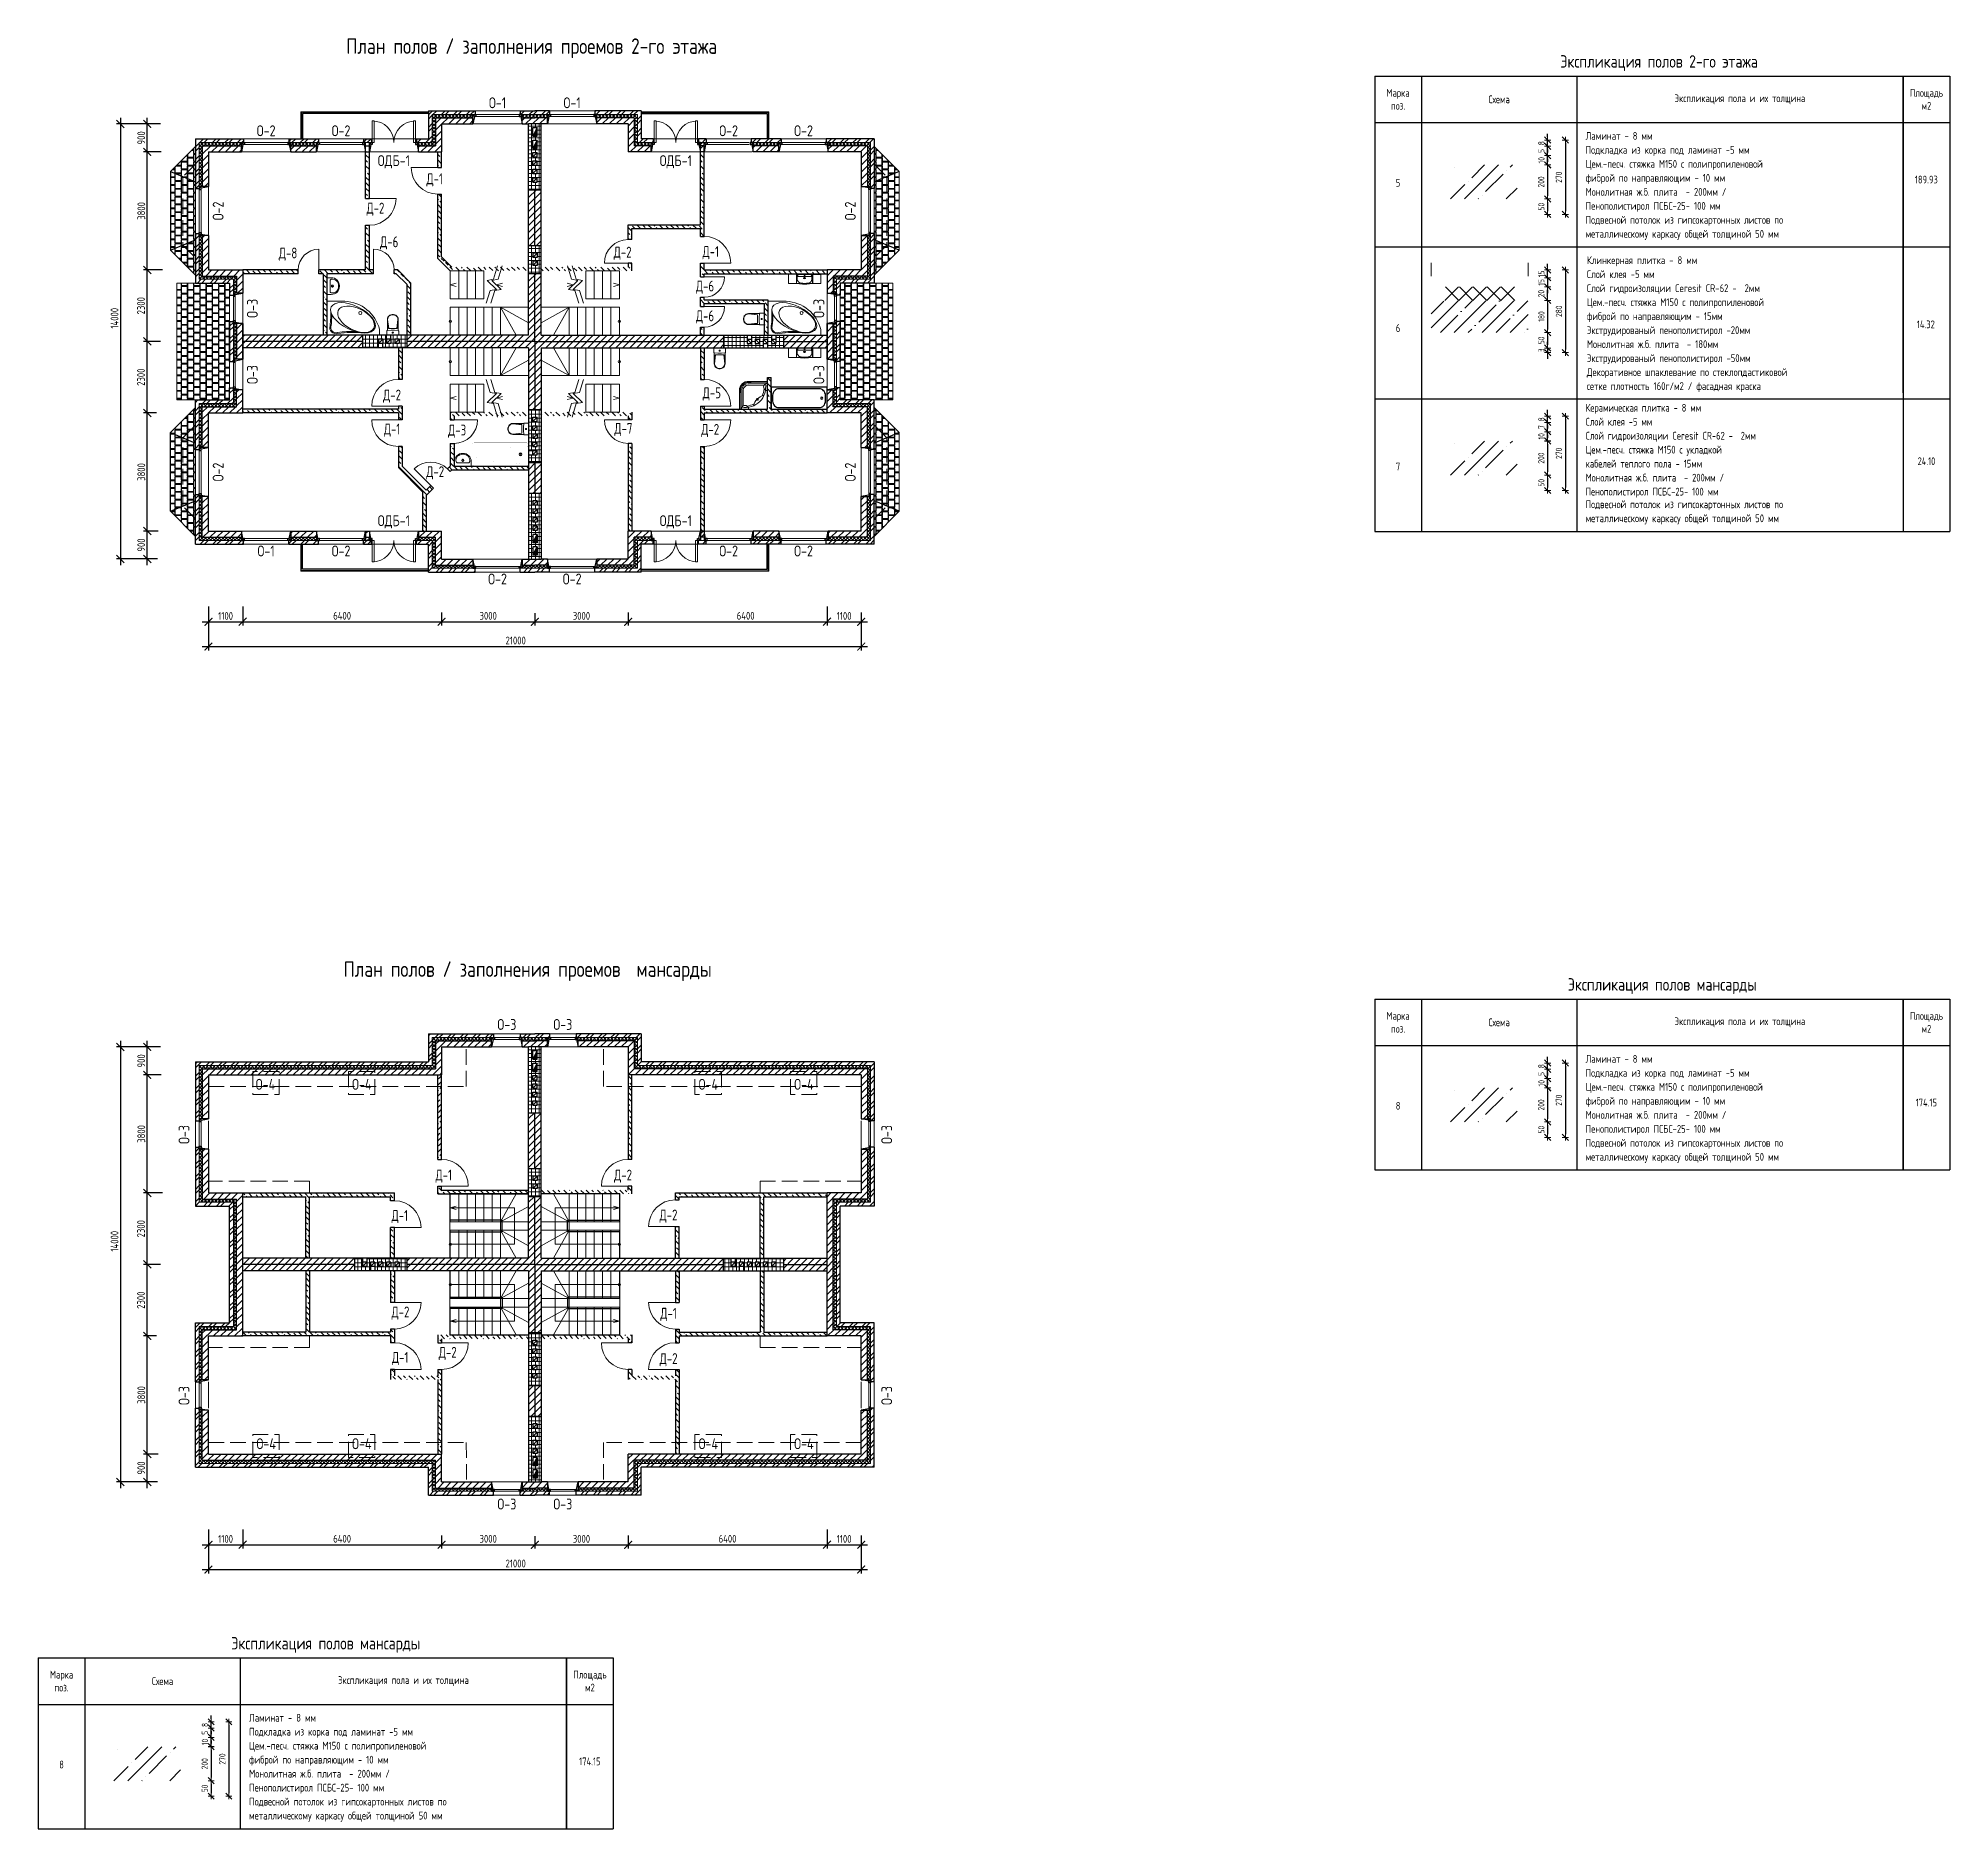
# Model space of a CAD drawing. Header units: millimetres. Extents: x -56498 to 234605, y -296269 to -29969.
# Drawn here: x 68605 to 130105, y -296269 to -238653 of the extents above; entities that cross this region are included whole.
import ezdxf
from ezdxf.enums import TextEntityAlignment as Align

# ---------------------------------------------------------------- set-up
doc = ezdxf.new("R2010")
doc.units = ezdxf.units.MM
doc.header["$LTSCALE"] = 100
doc.header["$PDMODE"] = 35
doc.linetypes.add('GOST2.303 4', pattern=[7, 5, -2, 0])
doc.linetypes.add('HIDDEN', pattern=[0.375, 0.25, -0.125])
for name, color, linetype, lineweight in [('0.3', 7, 'Continuous', 30), ('0.5', 7, 'Continuous', 50), ('Примітки 0.09', 200, 'Continuous', 9), ('Розміри 0.09', 5, 'Continuous', 9), ('Сантехника', 3, 'Continuous', 25), ('Сантехніка 0.18', 92, 'Continuous', 18), ('Тонкі 0.18', 142, 'Continuous', 18), ('Штрихові 0.18', 7, 'GOST2.303 4', 18), ('Штрихування 0.09', 253, 'Continuous', 9)]:
    doc.layers.add(name, color=color, linetype=linetype, lineweight=lineweight)
doc.styles.add('GOST 2.304', font='CS_Gost2304.shx')
doc.styles.add('SPDS', font='SPDS.shx', dxfattribs={"width": 0.9})
doc.dimstyles.new('10_ Разм.цепочки_c выноск', dxfattribs={"dimscale": 100, "dimtxt": 2, "dimasz": 1, "dimexe": 2, "dimexo": 2, "dimgap": 1, "dimtad": 1, "dimdec": 0, "dimlfac": 0.1, "dimzin": 0, "dimdsep": 46, "dimtxsty": 'SPDS', "dimblk": 'dblk_0', "dimcen": 2, "dimdle": 1.5, "dimse1": 1, "dimse2": 1, "dimadec": 0, "dimazin": 0, "dimtfac": 1, "dimtdec": 0, "dimtix": 1, "dimtmove": 1, "dimatfit": 3, "dimfxl": 0, "dimtolj": 1, "dimtzin": 0, "dimarcsym": 0})
doc.dimstyles.new('SPDS', dxfattribs={"dimscale": 100, "dimtxt": 2.5, "dimasz": 2.5, "dimexe": 1.25, "dimexo": 0.625, "dimtad": 1, "dimrnd": 0.001, "dimtxsty": 'GOST 2.304', "dimblk": 'ARCHTICK', "dimcen": 2.5, "dimdle": 2, "dimadec": 0, "dimazin": 2, "dimtfac": 0.75, "dimtmove": 1, "dimatfit": 3, "dimfxl": 0, "dimtolj": 1, "dimarcsym": 0})
pattern_1 = [(45, (-1000, -118800), (-112.2532, 112.2532), [])]
pattern_2 = [(45, (-1000, -118800), (-56.1266, 56.1266), []), (135, (-1000, -118800), (-56.1266, -56.1266), [])]
pattern_3 = [(45, (-1000, -118800), (-202.05576, 202.05576), []), (45, (-865.3, -118800), (-202.05576, 202.05576), [])]
pattern_4 = [(270, (-43000, -148515), (200, -125), [220, -30]), (270, (-42985, -148515), (200, -125), [220, -30]), (0, (-43000, -148735), (200, 125), [200, -200]), (0, (-43000, -148765), (200, 125), [200, -200])]
pattern_5 = [(135, (-1000, -118800), (-179.60512, -179.60512), []), (135, (-1000, -118620.4), (-179.60512, -179.60512), [127, -63.5])]
pattern_6 = [(270, (212164.58, -148515), (-200, -125), [220, -30]), (270, (212149.58, -148515), (-200, -125), [220, -30]), (180, (212164.58, -148735), (-200, 125), [200, -200]), (180, (212164.58, -148765), (-200, 125), [200, -200])]
pattern_7 = [(0, (-1000, -118800), (0, 127), []), (90, (-1000, -118800), (-127, 8e-15), [])]
pattern_8 = [(45, (-1000, -118800), (-202.05576, 202.05576), []), (45, (-865.3, -118800), (-202.05576, 202.05576), [])]
pattern_9 = [(135, (-1200, -118800), (-179.60512, -179.60512), []), (135, (-1200, -118620.4), (-179.60512, -179.60512), [127, -63.5])]

msp = doc.modelspace()

# ---------------------------------------------------------------- texts
at = {"layer": 'Примітки 0.09', "style": 'SPDS'}
for s, height, p in [('План полов / заполнения проемов 2-го этажа', 500, (84480.507, -239156.241)), ('Экспликация полов 2-го этажа ', 400, (120854.617, -239599.34)), ('О-1', 350, (83382.291, -240905.818)), ('О-1', 350, (85782.29, -240905.818)), ('О-2', 350, (75937.293, -241805.818)), ('О-2', 350, (78347.289, -241805.818)), ('О-2', 350, (90817.292, -241805.818)), ('О-2', 350, (93227.288, -241805.818)), ('ОДБ-1', 350, (80047.29, -242766.264)), ('ОДБ-1', 350, (89117.29, -242766.264)), ('ОДБ-1', 350, (80047.29, -254353.942)), ('ОДБ-1', 350, (89117.29, -254353.942)), ('О-1', 350, (75937.293, -255328.069)), ('О-2', 350, (78347.289, -255328.069)), ('О-2', 350, (90817.292, -255328.069)), ('О-2', 350, (93227.288, -255328.069)), ('О-2', 350, (83382.291, -256228.069)), ('О-2', 350, (85782.29, -256228.069)), ('План полов / заполнения проемов  мансарды ', 500, (84480.507, -268856.241)), ('Экспликация полов мансарды', 400, (120854.617, -269299.34)), ('О-3', 350, (83682.301, -270563.565)), ('О-3', 350, (85482.29, -270563.565)), ('О-4', 350, (75914.929, -272488.431)), ('О-4', 350, (79014.182, -272488.431)), ('О-4', 350, (90164.252, -272488.431)), ('О-4', 350, (93239.211, -272488.431)), ('О-4', 350, (75939.223, -284055.003)), ('О-4', 350, (79014.182, -284055.003)), ('О-4', 350, (90164.252, -284055.003)), ('О-4', 350, (93239.211, -284055.003)), ('О-3', 350, (83682.301, -285994.238)), ('О-3', 350, (85482.29, -285994.238)), ('Экспликация полов мансарды', 400, (77854.617, -290497.831))]:
    msp.add_text(s, height=height, dxfattribs=at).set_placement(p, align=Align.CENTER)
at = {"layer": 'Примітки 0.09', "style": 'GOST 2.304'}
for s, p in [('Ламинат - 8 мм', (118388.605, -241922.437)), ('Подкладка из корка под ламинат -5 мм', (118388.605, -242372.437)), ('Цем.-песч. стяжка М150 с полипропиленовой', (118388.605, -242822.437)), ('фиброй по направляющим - 10 мм', (118388.605, -243272.437)), ('Монолитная ж.б. плита  - 200мм /', (118388.605, -243722.437)), ('Пенополистирол ПСБС-25- 100 мм', (118388.605, -244172.437)), ('Подвесной потолок из гипсокартонных листов по', (118388.605, -244622.437)), ('металлическому каркасу общей толщиной 50 мм', (118388.605, -245072.437)), ('Клинкерная плитка - 8 мм', (118427.776, -245921.228)), ('Слой клея -5 мм', (118427.776, -246371.228)), ('Слой гидроизоляции Ceresit CR-62 -  2мм', (118427.776, -246821.228)), ('Цем.-песч. стяжка М150 с полипропиленовой', (118427.776, -247271.228)), ('фиброй по направляющим - 15мм', (118427.776, -247721.228)), ('Экструдированый пенополистирол -20мм', (118427.776, -248171.228)), ('Монолитная ж.б. плита  - 180мм', (118427.776, -248621.228)), ('Экструдированый пенополистирол -50мм', (118427.776, -249071.228)), ('Декоративное шпаклевание по стеклопдастиковой', (118427.776, -249521.228)), ('сетке плотность 160г/м2 / фасадная краска', (118427.776, -249971.228)), ('металлическому каркасу общей толщиной 50 мм', (118388.605, -254226.038)), ('Подвесной потолок из гипсокартонных листов по', (118388.605, -253776.038)), ('Ламинат - 8 мм', (118388.605, -271622.437)), ('Подкладка из корка под ламинат -5 мм', (118388.605, -272072.437)), ('Цем.-песч. стяжка М150 с полипропиленовой', (118388.605, -272522.437)), ('фиброй по направляющим - 10 мм', (118388.605, -272972.437)), ('Монолитная ж.б. плита  - 200мм /', (118388.605, -273422.437)), ('Пенополистирол ПСБС-25- 100 мм', (118388.605, -273872.437)), ('Подвесной потолок из гипсокартонных листов по', (118388.605, -274322.437)), ('металлическому каркасу общей толщиной 50 мм', (118388.605, -274772.437)), ('Ламинат - 8 мм', (75388.605, -292820.927)), ('Подкладка из корка под ламинат -5 мм', (75388.605, -293270.927)), ('фиброй по направляющим - 10 мм', (75388.605, -294170.927)), ('Цем.-песч. стяжка М150 с полипропиленовой', (75388.605, -293720.927)), ('Монолитная ж.б. плита  - 200мм /', (75388.605, -294620.927)), ('Пенополистирол ПСБС-25- 100 мм', (75388.605, -295070.927)), ('металлическому каркасу общей толщиной 50 мм', (75388.605, -295970.927)), ('Подвесной потолок из гипсокартонных листов по', (75388.605, -295520.927))]:
    msp.add_text(s, height=250, dxfattribs=at).set_placement(p)
at = {"layer": 'Примітки 0.09', "style": 'SPDS', "width": 0.9}
for s, p in [('Д-1', (81359.554, -243353.169)), ('Д-2', (79454.506, -244294.278)), ('Д-6', (79897.826, -245379.9)), ('Д-2', (87408.087, -245711.236)), ('Д-1', (90241.602, -245692.484)), ('Д-8', (76641.778, -245738.469)), ('Д-6', (90057.327, -246801.628)), ('Д-6', (90057.327, -247761.628)), ('Д-2', (79988.558, -250310.074)), ('Д-5', (90277.776, -250238.895)), ('Д-1', (79988.558, -251400.424)), ('Д-3', (82081.992, -251437.231)), ('Д-7', (87432.032, -251380.264)), ('Д-2', (90224.539, -251414.278)), ('Д-2', (81376.302, -252775.517)), ('Д-1', (81651.723, -275405.892)), ('Д-2', (87420.399, -275408.878)), ('Д-1', (80237.905, -276709.876)), ('Д-2', (88882.77, -276694.131)), ('Д-2', (80259.536, -279814.278)), ('Д-1', (88885.881, -279855.636)), ('Д-1', (80250.003, -281276.672)), ('Д-2', (81779.538, -281114.278)), ('Д-2', (88885.881, -281314.544))]:
    msp.add_text(s, height=350, dxfattribs=at).set_placement(p, align=Align.CENTER)
at = {"layer": 'Примітки 0.09', "style": 'SPDS'}
for s, width, p in [('5', 0.9, (112354.617, -243304.249)), ('189.93', 0.9, (129350.682, -243201.947)), ('14.32', 0.9, (129334.845, -247859.633)), ('6', 0.9, (112354.617, -247981.318)), ('24.10', 0.8, (129354.617, -252263.502)), ('7', 0.9, (112354.617, -252430.992)), ('8', 0.9, (112354.617, -273004.249)), ('174.15', 0.9, (129350.682, -272901.947)), ('8', 0.9, (69354.617, -294202.739)), ('174.15', 0.9, (86350.682, -294100.438))]:
    msp.add_text(s, height=250, dxfattribs=dict(at, width=width)).set_placement(p, align=Align.MIDDLE_CENTER)
for s, p in [('О-2', (74567.6, -244210.359)), ('О-2', (94906.972, -244210.359)), ('О-3', (75667.6, -247345.359)), ('О-3', (93895.122, -247345.359)), ('О-3', (75667.6, -249475.359)), ('О-3', (93895.122, -249475.359)), ('О-2', (74567.6, -252610.359)), ('О-2', (94906.972, -252610.359)), ('О-3', (73470.591, -273928.65)), ('О-3', (96078.531, -273928.65)), ('О-3', (73470.591, -282328.65)), ('О-3', (96078.531, -282328.65))]:
    msp.add_text(s, height=350, rotation=90, dxfattribs=at).set_placement(p, align=Align.CENTER)
at = {"layer": 'Примітки 0.09', "lineweight": 25, "style": 'SPDS', "width": 0.9}
for s, p in [('Слой клея -5 мм', (118390.229, -251117.942)), ('Керамическая плитка - 8 мм', (118390.229, -250667.942)), ('Слой гидроизоляции Ceresit CR-62 -  2мм', (118390.229, -251567.942)), ('Цем.-песч. стяжка М150 с укладкой', (118390.229, -252017.942)), ('кабелей теплого пола - 15мм', (118390.229, -252467.942)), ('Монолитная ж.б. плита  - 200мм /', (118390.229, -252917.942)), ('Пенополистирол ПСБС-25- 100 мм', (118390.229, -253367.942))]:
    msp.add_text(s, height=250, dxfattribs=at).set_placement(p)
at = {"layer": 'Примітки 0.09', "char_height": 250, "attachment_point": 5, "style": 'SPDS'}
for s, insert, width in [('Марка\\Pпоз.', (112354.617, -240618.985), 1500), ('Экспликация пола и их толщина', (123354.617, -240618.985), 10500), ('Площадь\\Pм2', (129354.617, -240618.985), 1500), ('Схема', (115604.617, -240618.985), 5000), ('Площадь\\Pм2', (129354.617, -270318.985), 1500), ('Марка\\Pпоз.', (112354.617, -270318.985), 1500), ('Схема', (115604.617, -270318.985), 5000), ('Экспликация пола и их толщина', (123354.617, -270318.985), 10500), ('Марка\\Pпоз.', (69354.617, -291517.475), 1500), ('Схема', (72604.617, -291517.475), 5000), ('Экспликация пола и их толщина', (80354.617, -291517.475), 10500), ('Площадь\\Pм2', (86354.617, -291517.475), 1500)]:
    msp.add_mtext(s, dxfattribs=dict(at, insert=insert, width=width))

# ---------------------------------------------------------------- blocks, each defined once
blk = doc.blocks.new('K10-9')
blk.add_lwpolyline([(0, 0), (0, 700), (1800, 700), (1800, 0)], close=True)
for points in [[(50, 250), (50, 450, -0.414214), (250, 650), (1550, 650, -0.414214), (1750, 450), (1750, 345, -0.414214)], [(1750, 342), (1750, 250, -0.414214), (1550, 50), (250, 50, -0.414214), (50, 250)]]:
    blk.add_lwpolyline(points, format="xyb")
blk.add_circle((1629, 350), 33.3)
blk = doc.blocks.new('symb 2D VAN Umyv-01 PLN')
for p, q in [((-17, -183), (-46, -183)), ((0, -138), (0, -167)), ((0, -200), (0, -229)), ((45, -183), (17, -183))]:
    blk.add_line(p, q)
for points in [[(-270, 0), (270, 0), (270, -145, -0.414214), (5, -410), (-5, -410, -0.414214), (-270, -145)], [(-188, -108), (188, -108, -0.277231), (206, -118), (220, -145, -0.478308), (5, -380), (-5, -380, -0.478308), (-220, -145), (-206, -118, -0.277231)]]:
    blk.add_lwpolyline(points, format="xyb", close=True)
for radius in [35, 25]:
    blk.add_circle((0, -183), radius)
blk = doc.blocks.new('s_44')
at = {"ltscale": 600}
blk.add_line((-1799, 252), (-1799, 265), dxfattribs=at)
at = {"ltscale": 600, "const_width": 4.23}
blk.add_lwpolyline([(-1799, -317), (-1799, 317, -0.414214), (-1746, 370), (-53, 370, -0.414214), (0, 317), (0, -317, -0.414214), (-53, -370), (-1746, -370, -0.414214)], format="xyb", close=True, dxfattribs=at)
at = {"ltscale": 600, "const_width": 0.106}
for points in [[(-1766, -2), (-1763, -35), (-1752, -100), (-1737, -151), (-1717, -191), (-1693, -220), (-1666, -240), (-1638, -254), (-1610, -265), (-1580, -272), (-1548, -278), (-1515, -282), (-1480, -283), (-1443, -283), (-1404, -282), (-1362, -279), (-1319, -275), (-1273, -271), (-1224, -266), (-1175, -261), (-1123, -257), (-1070, -255), (-1016, -254), (-961, -255), (-906, -259), (-850, -264), (-794, -272), (-739, -280), (-685, -289), (-634, -298), (-586, -307), (-541, -314), (-499, -321), (-397, -324), (-363, -326), (-331, -326), (-299, -323), (-269, -317), (-239, -307), (-209, -294), (-178, -275), (-147, -250), (-118, -215), (-91, -170), (-69, -112), (-53, -40), (-48, 5), (-53, 43), (-69, 115), (-91, 173), (-118, 218), (-147, 253), (-178, 278), (-209, 296), (-239, 310), (-269, 320), (-299, 326), (-331, 329), (-363, 329), (-397, 327), (-500, 321), (-541, 314), (-586, 307), (-634, 298), (-685, 289), (-739, 280), (-794, 272), (-850, 264), (-906, 259), (-961, 255), (-1016, 254), (-1070, 255), (-1123, 257), (-1175, 261), (-1224, 266), (-1273, 271), (-1319, 275), (-1362, 279), (-1404, 282), (-1443, 283), (-1480, 283), (-1515, 282), (-1548, 278), (-1580, 272), (-1610, 265), (-1638, 254), (-1666, 240), (-1693, 220), (-1717, 191), (-1737, 151), (-1752, 100), (-1763, 35)], [(-1713, 2), (-1711, -29), (-1700, -88), (-1687, -132), (-1672, -162), (-1656, -182), (-1638, -195), (-1618, -206), (-1594, -214), (-1569, -221), (-1541, -226), (-1511, -229), (-1479, -230), (-1444, -230), (-1407, -229), (-1367, -226), (-1324, -223), (-1278, -218), (-1230, -213), (-1179, -208), (-1126, -205), (-1072, -202), (-1016, -201), (-959, -202), (-901, -206), (-843, -212), (-786, -219), (-730, -228), (-676, -237), (-625, -246), (-577, -255), (-533, -262), (-495, -268), (-394, -271), (-362, -274), (-333, -273), (-307, -271), (-282, -266), (-258, -258), (-233, -247), (-208, -232), (-184, -212), (-161, -185), (-139, -147), (-120, -97), (-105, -31), (-101, 5), (-105, 34), (-120, 100), (-139, 150), (-161, 187), (-184, 215), (-208, 235), (-233, 249), (-258, 261), (-282, 269), (-307, 274), (-333, 276), (-362, 276), (-394, 274), (-494, 268), (-533, 262), (-577, 255), (-625, 246), (-676, 237), (-730, 228), (-786, 219), (-843, 212), (-901, 206), (-959, 202), (-1016, 201), (-1072, 202), (-1126, 205), (-1179, 208), (-1230, 213), (-1278, 218), (-1324, 223), (-1367, 226), (-1407, 229), (-1444, 230), (-1479, 230), (-1511, 229), (-1541, 226), (-1569, 221), (-1594, 214), (-1618, 206), (-1638, 195), (-1656, 182), (-1672, 162), (-1687, 132), (-1700, 88), (-1711, 29)]]:
    blk.add_lwpolyline(points, close=True, dxfattribs=at)
at = {"ltscale": 600}
for radius in [41, 30.4]:
    blk.add_circle((-1541, 0), radius, dxfattribs=at)
blk = doc.blocks.new('symb 2D VAN Unitaz PODV-01 PLN')
for p, q in [((0, 190), (132, 190)), ((0, -190), (0, 190)), ((154, 175), (507, 175)), ((506, 175), (216, 141)), ((506, 166), (216, 132)), ((216, 0), (216, 141)), ((0, -190), (132, -190)), ((154, -175), (507, -175)), ((216, 0), (216, -141)), ((506, -166), (216, -132)), ((506, -175), (216, -141))]:
    blk.add_line(p, q)
blk.add_lwpolyline([(84, 18), (72, 14), (65, 3), (67, -9), (77, -17), (90, -17), (100, -9), (102, 3), (96, 14)], close=True)
for points in [[(155, 170), (151, 180), (143, 187), (132, 190)], [(155, -170), (163, -57), (163, 57), (155, 170)], [(506, -166), (543, -161), (578, -147), (609, -124), (634, -94), (651, -59), (660, -20), (660, 20), (651, 59), (634, 94), (609, 124), (578, 147), (543, 161), (506, 166)], [(507, -175), (546, -170), (583, -155), (615, -131), (641, -99), (659, -62), (669, -21), (669, 21), (659, 62), (641, 99), (615, 131), (583, 155), (546, 170), (507, 175)], [(132, -190), (143, -187), (151, -180), (155, -170)]]:
    blk.add_lwpolyline(points)
blk = doc.blocks.new('s_09')
at = {"color": 0, "lineweight": 0}
for p, q in [((-389, 0), (389, 0)), ((-389, 0), (389, 0)), ((-391, -312), (-391, -2)), ((-391, -312), (-391, -2)), ((-130, -313), (-389, -313)), ((-130, -313), (-389, -313)), ((-387, -18), (359, -17)), ((-126, -18), (-126, -310)), ((-107, -137), (-107, -24)), ((-87, -74), (-87, -24)), ((332, -85), (-71, -85)), ((348, -24), (348, -73)), ((368, -24), (368, -137)), ((391, -1), (391, -311)), ((391, -1), (391, -311))]:
    blk.add_line(p, q, dxfattribs=at)
at = {"color": 0, "lineweight": 0, "extrusion": (0, 0, -1)}
for centre, major_axis, start_param, end_param in [((-389, -2), (2.17, 0), 3.141593, 4.712389), ((-389, -2), (2.17, 0), 3.141593, 4.712389), ((-389, -312), (2.17, 0), 1.570796, 3.141593), ((-389, -312), (2.17, 0), 1.570796, 3.141593), ((-385, -5), (2.17, 0), 3.141593, 4.712389), ((-384, -308), (2.17, 0), 1.570796, 3.141593), ((-130, -807), (659, 0), -1.570796, -1.371459), ((-130, -807), (659, 0), -1.570796, -1.371459), ((-98, -24), (8.69, 0.01), 3.141593, 4.712389), ((393, -137), (500, 0), 2.930161, 3.141593), ((-96, -24), (8.69, 0.01), -1.570796, 0), ((48, -193), (147, 0), 1.78252, 2.930161), ((-71, -74), (15.6, 0), 1.570796, 3.141593), ((130, 162), (659, 0), 1.371459, 1.770134), ((130, 162), (659, 0), 1.371459, 1.770134), ((130, 95), (539, 0), 1.359073, 1.78252), ((130, -137), (30.4, 0), 3.141593, 9.424778), ((130, -137), (17.4, 0), 3.141593, 9.424778), ((130, -42), (15.2, 0), 3.141593, 9.424778), ((213, -192), (147, 0), 0.211432, 1.359073), ((392, -807), (659, 0), 4.513052, 4.7091), ((392, -807), (659, 0), 4.513052, 4.7091), ((332, -73), (15.6, 0), 0, 1.570796), ((356, -24), (8.69, 0.01), 3.141593, 4.712389), ((-132, -137), (500, 0), 0, 0.211432), ((359, -24), (8.69, 0.01), 4.712389, 6.283185), ((385, -308), (2.17, 0), 0, 1.560992), ((389, -311), (2.17, 0), 0, 1.567507), ((389, -311), (2.17, 0), 0, 1.567507)]:
    blk.add_ellipse(centre, major_axis=major_axis, ratio=0.750374, start_param=start_param, end_param=end_param, dxfattribs=at)
blk = doc.blocks.new('A$C4AAB7A9B')
at = {"linetype": 'Continuous'}
for p, q in [((0, 897), (596, 895)), ((0, 0), (0, 897)), ((0, 871), (622, 868)), ((52, 831), (0, 831)), ((61, 823), (621, 820)), ((103, 775), (621, 772)), ((524, 870), (524, 857)), ((524, 857), (622, 857)), ((871, 0), (870, 615)), ((897, 0), (896, 615)), ((61, 602), (0, 602)), ((317, 344), (317, 333)), ((344, 317), (333, 317)), ((602, 61), (602, 0)), ((775, 103), (774, 615)), ((823, 61), (822, 615)), ((831, 52), (831, 0)), ((859, 524), (858, 615)), ((870, 524), (859, 524)), ((0, 0), (897, 0))]:
    blk.add_line(p, q, dxfattribs=at)
at = {"linetype": 'HIDDEN'}
for p, q in [((289, 317), (333, 317)), ((317, 289), (317, 333))]:
    blk.add_line(p, q, dxfattribs=at)
at = {"linetype": 'Continuous'}
for radius in [1.536381458572577e-11, 1.71772669036928e-11]:
    blk.add_circle((317, 317), radius, dxfattribs=at)
for centre, radius, start, end in [((710, 710), 658, 170.12181, 279.88736), ((54, 825), 6.99, 343.43975, 108.66569), ((-1, 717), 119, 299.80018, 59.07428), ((710, 710), 610, 184.9964, 207.5101), ((613, 612), 283, 359.79939, 93.59099), ((614, 613), 159, 359.72024, 88.3907), ((614, 613), 207, 359.72024, 88.3907), ((614, 613), 244, 359.72024, 88.3907), ((614, 613), 255, 359.72024, 88.3907), ((0, 0), 460, 13.31975, 76.67879), ((317, 317), 27.7, 338.81326, 111.18674), ((317, 317), 16.8, 359.05817, 90.94183), ((710, 710), 610, 242.48845, 264.99962), ((717, -1), 119, 30.92572, 150.19982), ((825, 54), 6.99, 341.33431, 106.56025)]:
    blk.add_arc(centre, radius, start, end, dxfattribs=at)
at = {"linetype": 'HIDDEN'}
for radius, start, end in [(27.7, 111.18674, 338.81326), (16.8, 90.94183, 359.05817)]:
    blk.add_arc((317, 317), radius, start, end, dxfattribs=at)
blk = doc.blocks.new('s_riho')
for p, q in [((0, 1400), (0, 0)), ((0, 1400), (150, 1400)), ((0, 0), (900, 0)), ((900, 481), (900, 0))]:
    blk.add_line(p, q)
blk.add_circle((590, 890), 39.5)
for centre, radius, start, end in [((-94, 435), 996, 2.6611, 75.7857), ((-2691, 683), 2767, 351.906, 5.8062), ((-2691, 683), 2792, 351.906, 1.5857), ((205, 245), 164, 162.7961, 286.8988), ((205, 245), 139, 162.7961, 286.8988), ((530, -1945), 2077, 89.2461, 97.7765), ((530, -1945), 2052, 86.0272, 97.7765)]:
    blk.add_arc(centre, radius, start, end)
for centre, major_axis, ratio in [((462, 696), (287, -578), 0.488372), ((423, 776), (234, -470), 0.552381)]:
    blk.add_ellipse(centre, major_axis=major_axis, ratio=ratio)
blk = doc.blocks.new('A$C6F060024')
for points in [[(70, 6880), (-70, 6610), (70, 6610)], [(70, 6480), (-70, 6210), (70, 6210)], [(70, -6210), (-70, -6480), (70, -6480)], [(70, -6610), (-70, -6880), (70, -6880)]]:
    blk.add_hatch(color=256).paths.add_polyline_path(points)
at = {"layer": '0.3'}
for points in [[(-70, 6610), (-70, 6880), (70, 6880), (-70, 6610), (70, 6610), (70, 6880)], [(-70, 6210), (-70, 6480), (70, 6480), (-70, 6210), (70, 6210), (70, 6480)], [(-70, 5940), (-70, 6080), (70, 6080), (-70, 5940), (70, 5940), (70, 6080)], [(-70, 5670), (-70, 5810), (70, 5810), (-70, 5670), (70, 5670), (70, 5810)], [(-70, 5400), (-70, 5540), (70, 5540), (-70, 5400), (70, 5400), (70, 5540)], [(-70, 5130), (-70, 5270), (70, 5270), (-70, 5130), (70, 5130), (70, 5270)], [(70, 2840), (70, 2700), (-70, 2700), (70, 2840), (-70, 2840), (-70, 2700)], [(70, 2580), (70, 2440), (-70, 2440), (70, 2580), (-70, 2580), (-70, 2440)], [(-5410, 70), (-5410, -70), (-5550, -70), (-5410, 70), (-5550, 70), (-5550, -70)], [(-5410, 70), (-5410, -70), (-5550, -70), (-5410, 70), (-5550, 70), (-5550, -70)], [(-5150, 70), (-5150, -70), (-5290, -70), (-5150, 70), (-5290, 70), (-5290, -70)], [(-5150, 70), (-5150, -70), (-5290, -70), (-5150, 70), (-5290, 70), (-5290, -70)], [(-4890, 70), (-4890, -70), (-5030, -70), (-4890, 70), (-5030, 70), (-5030, -70)], [(-4890, 70), (-4890, -70), (-5030, -70), (-4890, 70), (-5030, 70), (-5030, -70)], [(-4630, 70), (-4630, -70), (-4770, -70), (-4630, 70), (-4770, 70), (-4770, -70)], [(-4630, 70), (-4630, -70), (-4770, -70), (-4630, 70), (-4770, 70), (-4770, -70)], [(-4370, 70), (-4370, -70), (-4510, -70), (-4370, 70), (-4510, 70), (-4510, -70)], [(-4370, 70), (-4370, -70), (-4510, -70), (-4370, 70), (-4510, 70), (-4510, -70)], [(6450, 70), (6450, -70), (6310, -70), (6450, 70), (6310, 70), (6310, -70)], [(6710, 70), (6710, -70), (6570, -70), (6710, 70), (6570, 70), (6570, -70)], [(6710, 70), (6710, -70), (6570, -70), (6710, 70), (6570, 70), (6570, -70)], [(6970, 70), (6970, -70), (6830, -70), (6970, 70), (6830, 70), (6830, -70)], [(7230, 70), (7230, -70), (7090, -70), (7230, 70), (7090, 70), (7090, -70)], [(7490, 70), (7490, -70), (7350, -70), (7490, 70), (7350, 70), (7350, -70)], [(7750, 70), (7750, -70), (7610, -70), (7750, 70), (7610, 70), (7610, -70)], [(-70, -2580), (-70, -2440), (70, -2440), (-70, -2580), (70, -2580), (70, -2440)], [(-70, -2850), (-70, -2710), (70, -2710), (-70, -2850), (70, -2850), (70, -2710)], [(70, -2980), (70, -3120), (-70, -3120), (70, -2980), (-70, -2980), (-70, -3120)], [(-70, -3380), (-70, -3240), (70, -3240), (-70, -3380), (70, -3380), (70, -3240)], [(-70, -3650), (-70, -3510), (70, -3510), (-70, -3650), (70, -3650), (70, -3510)], [(70, -5130), (70, -5270), (-70, -5270), (70, -5130), (-70, -5130), (-70, -5270)], [(70, -5400), (70, -5540), (-70, -5540), (70, -5400), (-70, -5400), (-70, -5540)], [(70, -5670), (70, -5810), (-70, -5810), (70, -5670), (-70, -5670), (-70, -5810)], [(70, -5940), (70, -6080), (-70, -6080), (70, -5940), (-70, -5940), (-70, -6080)], [(70, -6210), (70, -6480), (-70, -6480), (70, -6210), (-70, -6210), (-70, -6480)], [(70, -6610), (70, -6880), (-70, -6880), (70, -6610), (-70, -6610), (-70, -6880)]]:
    blk.add_lwpolyline(points, dxfattribs=at)
blk = doc.blocks.new('_ArchTick')
at = {"color": 0, "linetype": 'ByBlock', "const_width": 0.15}
blk.add_lwpolyline([(-0.5, -0.5), (0.5, 0.5)], dxfattribs=at)
blk = doc.blocks.new('*D351')
at = {"layer": 'Defpoints', "color": 0, "transparency": 16777216}
for p in [(74082, -256874), (75182, -256874), (75182, -257430)]:
    blk.add_point(p, dxfattribs=at)
at = {"layer": 'Розміри 0.09', "color": 0, "lineweight": -2, "transparency": 16777216}
for p, q in [((74082, -256937), (74082, -257555)), ((75182, -256937), (75182, -257555)), ((73882, -257430), (75382, -257430))]:
    blk.add_line(p, q, dxfattribs=at)
at = {"layer": 'Розміри 0.09', "color": 0, "lineweight": -2, "transparency": 16777216, "xscale": 250, "yscale": 250, "zscale": 250, "rotation": 180}
blk.add_blockref('_ArchTick', (74082, -257430), dxfattribs=at)
at = {"layer": 'Розміри 0.09', "color": 0, "lineweight": -2, "transparency": 16777216, "xscale": 250, "yscale": 250, "zscale": 250}
blk.add_blockref('_ArchTick', (75182, -257430), dxfattribs=at)
at = {"layer": 'Розміри 0.09', "color": 0, "transparency": 16777216, "insert": (74632, -257243), "char_height": 250, "attachment_point": 5, "style": 'GOST 2.304'}
blk.add_mtext('\\A1;1100', dxfattribs=at)
blk = doc.blocks.new('*D352')
at = {"layer": 'Defpoints', "color": 0, "transparency": 16777216}
for p in [(75182, -256874), (81582, -257074), (81582, -257430)]:
    blk.add_point(p, dxfattribs=at)
at = {"layer": 'Розміри 0.09', "color": 0, "lineweight": -2, "transparency": 16777216}
for p, q in [((75182, -256937), (75182, -257555)), ((74982, -257430), (81782, -257430)), ((81582, -257136), (81582, -257555))]:
    blk.add_line(p, q, dxfattribs=at)
at = {"layer": 'Розміри 0.09', "color": 0, "lineweight": -2, "transparency": 16777216, "xscale": 250, "yscale": 250, "zscale": 250, "rotation": 180}
blk.add_blockref('_ArchTick', (75182, -257430), dxfattribs=at)
at = {"layer": 'Розміри 0.09', "color": 0, "lineweight": -2, "transparency": 16777216, "xscale": 250, "yscale": 250, "zscale": 250}
blk.add_blockref('_ArchTick', (81582, -257430), dxfattribs=at)
at = {"layer": 'Розміри 0.09', "color": 0, "transparency": 16777216, "insert": (78382, -257236), "char_height": 250, "attachment_point": 5, "style": 'GOST 2.304'}
blk.add_mtext('\\A1;6400', dxfattribs=at)
blk = doc.blocks.new('*D353')
at = {"layer": 'Defpoints', "color": 0, "transparency": 16777216}
for p in [(81582, -257074), (84582, -257093), (84582, -257430)]:
    blk.add_point(p, dxfattribs=at)
at = {"layer": 'Розміри 0.09', "color": 0, "lineweight": -2, "transparency": 16777216}
for p, q in [((81382, -257430), (84782, -257430)), ((81582, -257136), (81582, -257555)), ((84582, -257155), (84582, -257555))]:
    blk.add_line(p, q, dxfattribs=at)
at = {"layer": 'Розміри 0.09', "color": 0, "lineweight": -2, "transparency": 16777216, "xscale": 250, "yscale": 250, "zscale": 250, "rotation": 180}
blk.add_blockref('_ArchTick', (81582, -257430), dxfattribs=at)
at = {"layer": 'Розміри 0.09', "color": 0, "lineweight": -2, "transparency": 16777216, "xscale": 250, "yscale": 250, "zscale": 250}
blk.add_blockref('_ArchTick', (84582, -257430), dxfattribs=at)
at = {"layer": 'Розміри 0.09', "color": 0, "transparency": 16777216, "insert": (83082, -257238), "char_height": 250, "attachment_point": 5, "style": 'GOST 2.304'}
blk.add_mtext('\\A1;3000', dxfattribs=at)
blk = doc.blocks.new('*D354')
at = {"layer": 'Defpoints', "color": 0, "transparency": 16777216}
for p in [(84582, -257093), (87582, -257074), (87582, -257430)]:
    blk.add_point(p, dxfattribs=at)
at = {"layer": 'Розміри 0.09', "color": 0, "lineweight": -2, "transparency": 16777216}
for p, q in [((84382, -257430), (87782, -257430)), ((84582, -257155), (84582, -257555)), ((87582, -257136), (87582, -257555))]:
    blk.add_line(p, q, dxfattribs=at)
at = {"layer": 'Розміри 0.09', "color": 0, "lineweight": -2, "transparency": 16777216, "xscale": 250, "yscale": 250, "zscale": 250, "rotation": 180}
blk.add_blockref('_ArchTick', (84582, -257430), dxfattribs=at)
at = {"layer": 'Розміри 0.09', "color": 0, "lineweight": -2, "transparency": 16777216, "xscale": 250, "yscale": 250, "zscale": 250}
blk.add_blockref('_ArchTick', (87582, -257430), dxfattribs=at)
at = {"layer": 'Розміри 0.09', "color": 0, "transparency": 16777216, "insert": (86082, -257238), "char_height": 250, "attachment_point": 5, "style": 'GOST 2.304'}
blk.add_mtext('\\A1;3000', dxfattribs=at)
blk = doc.blocks.new('*D355')
at = {"layer": 'Defpoints', "color": 0, "transparency": 16777216}
for p in [(93982, -256874), (87582, -257074), (93982, -257430)]:
    blk.add_point(p, dxfattribs=at)
at = {"layer": 'Розміри 0.09', "color": 0, "lineweight": -2, "transparency": 16777216}
for p, q in [((93982, -256937), (93982, -257555)), ((87382, -257430), (94182, -257430)), ((87582, -257136), (87582, -257555))]:
    blk.add_line(p, q, dxfattribs=at)
at = {"layer": 'Розміри 0.09', "color": 0, "lineweight": -2, "transparency": 16777216, "xscale": 250, "yscale": 250, "zscale": 250, "rotation": 180}
blk.add_blockref('_ArchTick', (87582, -257430), dxfattribs=at)
at = {"layer": 'Розміри 0.09', "color": 0, "lineweight": -2, "transparency": 16777216, "xscale": 250, "yscale": 250, "zscale": 250}
blk.add_blockref('_ArchTick', (93982, -257430), dxfattribs=at)
at = {"layer": 'Розміри 0.09', "color": 0, "transparency": 16777216, "insert": (91365, -257236), "char_height": 250, "attachment_point": 5, "style": 'GOST 2.304'}
blk.add_mtext('\\A1;6400', dxfattribs=at)
blk = doc.blocks.new('*D356')
at = {"layer": 'Defpoints', "color": 0, "transparency": 16777216}
for p in [(93982, -256874), (95082, -257066), (95082, -257430)]:
    blk.add_point(p, dxfattribs=at)
at = {"layer": 'Розміри 0.09', "color": 0, "lineweight": -2, "transparency": 16777216}
for p, q in [((93982, -256937), (93982, -257555)), ((93782, -257430), (95282, -257430)), ((95082, -257128), (95082, -257555))]:
    blk.add_line(p, q, dxfattribs=at)
at = {"layer": 'Розміри 0.09', "color": 0, "lineweight": -2, "transparency": 16777216, "xscale": 250, "yscale": 250, "zscale": 250, "rotation": 180}
blk.add_blockref('_ArchTick', (93982, -257430), dxfattribs=at)
at = {"layer": 'Розміри 0.09', "color": 0, "lineweight": -2, "transparency": 16777216, "xscale": 250, "yscale": 250, "zscale": 250}
blk.add_blockref('_ArchTick', (95082, -257430), dxfattribs=at)
at = {"layer": 'Розміри 0.09', "color": 0, "transparency": 16777216, "insert": (94532, -257243), "char_height": 250, "attachment_point": 5, "style": 'GOST 2.304'}
blk.add_mtext('\\A1;1100', dxfattribs=at)
blk = doc.blocks.new('*D357')
at = {"layer": 'Defpoints', "color": 0, "transparency": 16777216}
for p in [(74082, -257430), (95082, -257430), (95082, -258230)]:
    blk.add_point(p, dxfattribs=at)
at = {"layer": 'Розміри 0.09', "color": 0, "lineweight": -2, "transparency": 16777216}
for p, q in [((74082, -257493), (74082, -258355)), ((95082, -257493), (95082, -258355)), ((73882, -258230), (95282, -258230))]:
    blk.add_line(p, q, dxfattribs=at)
at = {"layer": 'Розміри 0.09', "color": 0, "lineweight": -2, "transparency": 16777216, "xscale": 250, "yscale": 250, "zscale": 250, "rotation": 180}
blk.add_blockref('_ArchTick', (74082, -258230), dxfattribs=at)
at = {"layer": 'Розміри 0.09', "color": 0, "lineweight": -2, "transparency": 16777216, "xscale": 250, "yscale": 250, "zscale": 250}
blk.add_blockref('_ArchTick', (95082, -258230), dxfattribs=at)
at = {"layer": 'Розміри 0.09', "color": 0, "transparency": 16777216, "insert": (83966, -258033), "char_height": 250, "attachment_point": 5, "style": 'GOST 2.304'}
blk.add_mtext('\\A1;21000', dxfattribs=at)
blk = doc.blocks.new('*D358')
at = {"layer": 'Defpoints', "color": 0, "transparency": 16777216}
for p in [(72114, -254510), (72528, -254510), (72509, -255410)]:
    blk.add_point(p, dxfattribs=at)
at = {"layer": 'Розміри 0.09', "color": 0, "lineweight": -2, "transparency": 16777216}
for p, q in [((72465, -254510), (71989, -254510)), ((72114, -255610), (72114, -254310)), ((72447, -255410), (71989, -255410))]:
    blk.add_line(p, q, dxfattribs=at)
at = {"layer": 'Розміри 0.09', "color": 0, "lineweight": -2, "transparency": 16777216, "xscale": 250, "yscale": 250, "zscale": 250}
for p, rotation in [((72114, -254510), 90), ((72114, -255410), 270)]:
    blk.add_blockref('_ArchTick', p, dxfattribs=dict(at, rotation=rotation))
at = {"layer": 'Розміри 0.09', "color": 0, "transparency": 16777216, "insert": (71919, -254960), "char_height": 250, "attachment_point": 5, "rotation": 90, "style": 'GOST 2.304'}
blk.add_mtext('\\A1;900', dxfattribs=at)
blk = doc.blocks.new('*D359')
at = {"layer": 'Defpoints', "color": 0, "transparency": 16777216}
for p in [(72114, -250710), (72468, -250710), (72528, -254510)]:
    blk.add_point(p, dxfattribs=at)
at = {"layer": 'Розміри 0.09', "color": 0, "lineweight": -2, "transparency": 16777216}
for p, q in [((72405, -250710), (71989, -250710)), ((72114, -254710), (72114, -250510)), ((72465, -254510), (71989, -254510))]:
    blk.add_line(p, q, dxfattribs=at)
at = {"layer": 'Розміри 0.09', "color": 0, "lineweight": -2, "transparency": 16777216, "xscale": 250, "yscale": 250, "zscale": 250}
for p, rotation in [((72114, -250710), 90), ((72114, -254510), 270)]:
    blk.add_blockref('_ArchTick', p, dxfattribs=dict(at, rotation=rotation))
at = {"layer": 'Розміри 0.09', "color": 0, "transparency": 16777216, "insert": (71921, -252610), "char_height": 250, "attachment_point": 5, "rotation": 90, "style": 'GOST 2.304'}
blk.add_mtext('\\A1;3800', dxfattribs=at)
blk = doc.blocks.new('*D360')
at = {"layer": 'Defpoints', "color": 0, "transparency": 16777216}
for p in [(72114, -248410), (72604, -248410), (72468, -250710)]:
    blk.add_point(p, dxfattribs=at)
at = {"layer": 'Розміри 0.09', "color": 0, "lineweight": -2, "transparency": 16777216}
for p, q in [((72541, -248410), (71989, -248410)), ((72114, -250910), (72114, -248210)), ((72405, -250710), (71989, -250710))]:
    blk.add_line(p, q, dxfattribs=at)
at = {"layer": 'Розміри 0.09', "color": 0, "lineweight": -2, "transparency": 16777216, "xscale": 250, "yscale": 250, "zscale": 250}
for p, rotation in [((72114, -248410), 90), ((72114, -250710), 270)]:
    blk.add_blockref('_ArchTick', p, dxfattribs=dict(at, rotation=rotation))
at = {"layer": 'Розміри 0.09', "color": 0, "transparency": 16777216, "insert": (71911, -249560), "char_height": 250, "attachment_point": 5, "rotation": 90, "style": 'GOST 2.304'}
blk.add_mtext('\\A1;2300', dxfattribs=at)
blk = doc.blocks.new('*D361')
at = {"layer": 'Defpoints', "color": 0, "transparency": 16777216}
for p in [(72114, -246110), (72665, -246110), (72604, -248410)]:
    blk.add_point(p, dxfattribs=at)
at = {"layer": 'Розміри 0.09', "color": 0, "lineweight": -2, "transparency": 16777216}
for p, q in [((72114, -248610), (72114, -245910)), ((72602, -246110), (71989, -246110)), ((72541, -248410), (71989, -248410))]:
    blk.add_line(p, q, dxfattribs=at)
at = {"layer": 'Розміри 0.09', "color": 0, "lineweight": -2, "transparency": 16777216, "xscale": 250, "yscale": 250, "zscale": 250}
for p, rotation in [((72114, -246110), 90), ((72114, -248410), 270)]:
    blk.add_blockref('_ArchTick', p, dxfattribs=dict(at, rotation=rotation))
at = {"layer": 'Розміри 0.09', "color": 0, "transparency": 16777216, "insert": (71911, -247260), "char_height": 250, "attachment_point": 5, "rotation": 90, "style": 'GOST 2.304'}
blk.add_mtext('\\A1;2300', dxfattribs=at)
blk = doc.blocks.new('*D362')
at = {"layer": 'Defpoints', "color": 0, "transparency": 16777216}
for p in [(72114, -242310), (72621, -242310), (72665, -246110)]:
    blk.add_point(p, dxfattribs=at)
at = {"layer": 'Розміри 0.09', "color": 0, "lineweight": -2, "transparency": 16777216}
for p, q in [((72114, -246310), (72114, -242110)), ((72559, -242310), (71989, -242310)), ((72602, -246110), (71989, -246110))]:
    blk.add_line(p, q, dxfattribs=at)
at = {"layer": 'Розміри 0.09', "color": 0, "lineweight": -2, "transparency": 16777216, "xscale": 250, "yscale": 250, "zscale": 250}
for p, rotation in [((72114, -242310), 90), ((72114, -246110), 270)]:
    blk.add_blockref('_ArchTick', p, dxfattribs=dict(at, rotation=rotation))
at = {"layer": 'Розміри 0.09', "color": 0, "transparency": 16777216, "insert": (71921, -244210), "char_height": 250, "attachment_point": 5, "rotation": 90, "style": 'GOST 2.304'}
blk.add_mtext('\\A1;3800', dxfattribs=at)
blk = doc.blocks.new('*D363')
at = {"layer": 'Defpoints', "color": 0, "transparency": 16777216}
for p in [(72114, -241410), (72599, -241410), (72621, -242310)]:
    blk.add_point(p, dxfattribs=at)
at = {"layer": 'Розміри 0.09', "color": 0, "lineweight": -2, "transparency": 16777216}
for p, q in [((72536, -241410), (71989, -241410)), ((72114, -242510), (72114, -241210)), ((72559, -242310), (71989, -242310))]:
    blk.add_line(p, q, dxfattribs=at)
at = {"layer": 'Розміри 0.09', "color": 0, "lineweight": -2, "transparency": 16777216, "xscale": 250, "yscale": 250, "zscale": 250}
for p, rotation in [((72114, -241410), 90), ((72114, -242310), 270)]:
    blk.add_blockref('_ArchTick', p, dxfattribs=dict(at, rotation=rotation))
at = {"layer": 'Розміри 0.09', "color": 0, "transparency": 16777216, "insert": (71919, -241860), "char_height": 250, "attachment_point": 5, "rotation": 90, "style": 'GOST 2.304'}
blk.add_mtext('\\A1;900', dxfattribs=at)
blk = doc.blocks.new('*D364')
at = {"layer": 'Defpoints', "color": 0, "transparency": 16777216}
for p in [(72114, -241410), (71248, -255410), (72114, -255410)]:
    blk.add_point(p, dxfattribs=at)
at = {"layer": 'Розміри 0.09', "color": 0, "lineweight": -2, "transparency": 16777216}
for p, q in [((72051, -241410), (71123, -241410)), ((71248, -241210), (71248, -255610)), ((72051, -255410), (71123, -255410))]:
    blk.add_line(p, q, dxfattribs=at)
at = {"layer": 'Розміри 0.09', "color": 0, "lineweight": -2, "transparency": 16777216, "xscale": 250, "yscale": 250, "zscale": 250}
for p, rotation in [((71248, -241410), 90), ((71248, -255410), 270)]:
    blk.add_blockref('_ArchTick', p, dxfattribs=dict(at, rotation=rotation))
at = {"layer": 'Розміри 0.09', "color": 0, "transparency": 16777216, "insert": (71061, -247663), "char_height": 250, "attachment_point": 5, "rotation": 90, "style": 'GOST 2.304'}
blk.add_mtext('\\A1;14000', dxfattribs=at)
blk = doc.blocks.new('*D365')
at = {"layer": 'Defpoints', "color": 0, "transparency": 16777216}
for p in [(74082, -286574), (75182, -286574), (75182, -287130)]:
    blk.add_point(p, dxfattribs=at)
at = {"layer": 'Розміри 0.09', "color": 0, "lineweight": -2, "transparency": 16777216}
for p, q in [((73882, -287130), (75382, -287130)), ((74082, -286637), (74082, -287255)), ((75182, -286637), (75182, -287255))]:
    blk.add_line(p, q, dxfattribs=at)
at = {"layer": 'Розміри 0.09', "color": 0, "lineweight": -2, "transparency": 16777216, "xscale": 250, "yscale": 250, "zscale": 250, "rotation": 180}
blk.add_blockref('_ArchTick', (74082, -287130), dxfattribs=at)
at = {"layer": 'Розміри 0.09', "color": 0, "lineweight": -2, "transparency": 16777216, "xscale": 250, "yscale": 250, "zscale": 250}
blk.add_blockref('_ArchTick', (75182, -287130), dxfattribs=at)
at = {"layer": 'Розміри 0.09', "color": 0, "transparency": 16777216, "insert": (74632, -286943), "char_height": 250, "attachment_point": 5, "style": 'GOST 2.304'}
blk.add_mtext('\\A1;1100', dxfattribs=at)
blk = doc.blocks.new('*D366')
at = {"layer": 'Defpoints', "color": 0, "transparency": 16777216}
for p in [(75182, -286574), (81582, -286774), (81582, -287130)]:
    blk.add_point(p, dxfattribs=at)
at = {"layer": 'Розміри 0.09', "color": 0, "lineweight": -2, "transparency": 16777216}
for p, q in [((74982, -287130), (81782, -287130)), ((75182, -286637), (75182, -287255)), ((81582, -286836), (81582, -287255))]:
    blk.add_line(p, q, dxfattribs=at)
at = {"layer": 'Розміри 0.09', "color": 0, "lineweight": -2, "transparency": 16777216, "xscale": 250, "yscale": 250, "zscale": 250, "rotation": 180}
blk.add_blockref('_ArchTick', (75182, -287130), dxfattribs=at)
at = {"layer": 'Розміри 0.09', "color": 0, "lineweight": -2, "transparency": 16777216, "xscale": 250, "yscale": 250, "zscale": 250}
blk.add_blockref('_ArchTick', (81582, -287130), dxfattribs=at)
at = {"layer": 'Розміри 0.09', "color": 0, "transparency": 16777216, "insert": (78382, -286936), "char_height": 250, "attachment_point": 5, "style": 'GOST 2.304'}
blk.add_mtext('\\A1;6400', dxfattribs=at)
blk = doc.blocks.new('*D367')
at = {"layer": 'Defpoints', "color": 0, "transparency": 16777216}
for p in [(81582, -286774), (84582, -286793), (84582, -287130)]:
    blk.add_point(p, dxfattribs=at)
at = {"layer": 'Розміри 0.09', "color": 0, "lineweight": -2, "transparency": 16777216}
for p, q in [((81382, -287130), (84782, -287130)), ((81582, -286836), (81582, -287255)), ((84582, -286855), (84582, -287255))]:
    blk.add_line(p, q, dxfattribs=at)
at = {"layer": 'Розміри 0.09', "color": 0, "lineweight": -2, "transparency": 16777216, "xscale": 250, "yscale": 250, "zscale": 250, "rotation": 180}
blk.add_blockref('_ArchTick', (81582, -287130), dxfattribs=at)
at = {"layer": 'Розміри 0.09', "color": 0, "lineweight": -2, "transparency": 16777216, "xscale": 250, "yscale": 250, "zscale": 250}
blk.add_blockref('_ArchTick', (84582, -287130), dxfattribs=at)
at = {"layer": 'Розміри 0.09', "color": 0, "transparency": 16777216, "insert": (83082, -286938), "char_height": 250, "attachment_point": 5, "style": 'GOST 2.304'}
blk.add_mtext('\\A1;3000', dxfattribs=at)
blk = doc.blocks.new('*D368')
at = {"layer": 'Defpoints', "color": 0, "transparency": 16777216}
for p in [(84582, -286793), (87582, -286774), (87582, -287130)]:
    blk.add_point(p, dxfattribs=at)
at = {"layer": 'Розміри 0.09', "color": 0, "lineweight": -2, "transparency": 16777216}
for p, q in [((84382, -287130), (87782, -287130)), ((84582, -286855), (84582, -287255)), ((87582, -286836), (87582, -287255))]:
    blk.add_line(p, q, dxfattribs=at)
at = {"layer": 'Розміри 0.09', "color": 0, "lineweight": -2, "transparency": 16777216, "xscale": 250, "yscale": 250, "zscale": 250, "rotation": 180}
blk.add_blockref('_ArchTick', (84582, -287130), dxfattribs=at)
at = {"layer": 'Розміри 0.09', "color": 0, "lineweight": -2, "transparency": 16777216, "xscale": 250, "yscale": 250, "zscale": 250}
blk.add_blockref('_ArchTick', (87582, -287130), dxfattribs=at)
at = {"layer": 'Розміри 0.09', "color": 0, "transparency": 16777216, "insert": (86082, -286938), "char_height": 250, "attachment_point": 5, "style": 'GOST 2.304'}
blk.add_mtext('\\A1;3000', dxfattribs=at)
blk = doc.blocks.new('*D369')
at = {"layer": 'Defpoints', "color": 0, "transparency": 16777216}
for p in [(93982, -286574), (87582, -286774), (93982, -287130)]:
    blk.add_point(p, dxfattribs=at)
at = {"layer": 'Розміри 0.09', "color": 0, "lineweight": -2, "transparency": 16777216}
for p, q in [((87382, -287130), (94182, -287130)), ((87582, -286836), (87582, -287255)), ((93982, -286637), (93982, -287255))]:
    blk.add_line(p, q, dxfattribs=at)
at = {"layer": 'Розміри 0.09', "color": 0, "lineweight": -2, "transparency": 16777216, "xscale": 250, "yscale": 250, "zscale": 250, "rotation": 180}
blk.add_blockref('_ArchTick', (87582, -287130), dxfattribs=at)
at = {"layer": 'Розміри 0.09', "color": 0, "lineweight": -2, "transparency": 16777216, "xscale": 250, "yscale": 250, "zscale": 250}
blk.add_blockref('_ArchTick', (93982, -287130), dxfattribs=at)
at = {"layer": 'Розміри 0.09', "color": 0, "transparency": 16777216, "insert": (90782, -286936), "char_height": 250, "attachment_point": 5, "style": 'GOST 2.304'}
blk.add_mtext('\\A1;6400', dxfattribs=at)
blk = doc.blocks.new('*D370')
at = {"layer": 'Defpoints', "color": 0, "transparency": 16777216}
for p in [(93982, -286574), (95082, -286766), (95082, -287130)]:
    blk.add_point(p, dxfattribs=at)
at = {"layer": 'Розміри 0.09', "color": 0, "lineweight": -2, "transparency": 16777216}
for p, q in [((93782, -287130), (95282, -287130)), ((93982, -286637), (93982, -287255)), ((95082, -286828), (95082, -287255))]:
    blk.add_line(p, q, dxfattribs=at)
at = {"layer": 'Розміри 0.09', "color": 0, "lineweight": -2, "transparency": 16777216, "xscale": 250, "yscale": 250, "zscale": 250, "rotation": 180}
blk.add_blockref('_ArchTick', (93982, -287130), dxfattribs=at)
at = {"layer": 'Розміри 0.09', "color": 0, "lineweight": -2, "transparency": 16777216, "xscale": 250, "yscale": 250, "zscale": 250}
blk.add_blockref('_ArchTick', (95082, -287130), dxfattribs=at)
at = {"layer": 'Розміри 0.09', "color": 0, "transparency": 16777216, "insert": (94532, -286943), "char_height": 250, "attachment_point": 5, "style": 'GOST 2.304'}
blk.add_mtext('\\A1;1100', dxfattribs=at)
blk = doc.blocks.new('*D371')
at = {"layer": 'Defpoints', "color": 0, "transparency": 16777216}
for p in [(74082, -287130), (95082, -287130), (95082, -287930)]:
    blk.add_point(p, dxfattribs=at)
at = {"layer": 'Розміри 0.09', "color": 0, "lineweight": -2, "transparency": 16777216}
for p, q in [((74082, -287193), (74082, -288055)), ((95082, -287193), (95082, -288055)), ((73882, -287930), (95282, -287930))]:
    blk.add_line(p, q, dxfattribs=at)
at = {"layer": 'Розміри 0.09', "color": 0, "lineweight": -2, "transparency": 16777216, "xscale": 250, "yscale": 250, "zscale": 250, "rotation": 180}
blk.add_blockref('_ArchTick', (74082, -287930), dxfattribs=at)
at = {"layer": 'Розміри 0.09', "color": 0, "lineweight": -2, "transparency": 16777216, "xscale": 250, "yscale": 250, "zscale": 250}
blk.add_blockref('_ArchTick', (95082, -287930), dxfattribs=at)
at = {"layer": 'Розміри 0.09', "color": 0, "transparency": 16777216, "insert": (83966, -287733), "char_height": 250, "attachment_point": 5, "style": 'GOST 2.304'}
blk.add_mtext('\\A1;21000', dxfattribs=at)
blk = doc.blocks.new('*D372')
at = {"layer": 'Defpoints', "color": 0, "transparency": 16777216}
for p in [(72114, -284210), (72528, -284210), (72509, -285110)]:
    blk.add_point(p, dxfattribs=at)
at = {"layer": 'Розміри 0.09', "color": 0, "lineweight": -2, "transparency": 16777216}
for p, q in [((72114, -285310), (72114, -284010)), ((72465, -284210), (71989, -284210)), ((72447, -285110), (71989, -285110))]:
    blk.add_line(p, q, dxfattribs=at)
at = {"layer": 'Розміри 0.09', "color": 0, "lineweight": -2, "transparency": 16777216, "xscale": 250, "yscale": 250, "zscale": 250}
for p, rotation in [((72114, -284210), 90), ((72114, -285110), 270)]:
    blk.add_blockref('_ArchTick', p, dxfattribs=dict(at, rotation=rotation))
at = {"layer": 'Розміри 0.09', "color": 0, "transparency": 16777216, "insert": (71919, -284660), "char_height": 250, "attachment_point": 5, "rotation": 90, "style": 'GOST 2.304'}
blk.add_mtext('\\A1;900', dxfattribs=at)
blk = doc.blocks.new('*D373')
at = {"layer": 'Defpoints', "color": 0, "transparency": 16777216}
for p in [(72114, -280410), (72468, -280410), (72528, -284210)]:
    blk.add_point(p, dxfattribs=at)
at = {"layer": 'Розміри 0.09', "color": 0, "lineweight": -2, "transparency": 16777216}
for p, q in [((72405, -280410), (71989, -280410)), ((72114, -284410), (72114, -280210)), ((72465, -284210), (71989, -284210))]:
    blk.add_line(p, q, dxfattribs=at)
at = {"layer": 'Розміри 0.09', "color": 0, "lineweight": -2, "transparency": 16777216, "xscale": 250, "yscale": 250, "zscale": 250}
for p, rotation in [((72114, -280410), 90), ((72114, -284210), 270)]:
    blk.add_blockref('_ArchTick', p, dxfattribs=dict(at, rotation=rotation))
at = {"layer": 'Розміри 0.09', "color": 0, "transparency": 16777216, "insert": (71921, -282310), "char_height": 250, "attachment_point": 5, "rotation": 90, "style": 'GOST 2.304'}
blk.add_mtext('\\A1;3800', dxfattribs=at)
blk = doc.blocks.new('*D374')
at = {"layer": 'Defpoints', "color": 0, "transparency": 16777216}
for p in [(72114, -278110), (72604, -278110), (72468, -280410)]:
    blk.add_point(p, dxfattribs=at)
at = {"layer": 'Розміри 0.09', "color": 0, "lineweight": -2, "transparency": 16777216}
for p, q in [((72114, -280610), (72114, -277910)), ((72541, -278110), (71989, -278110)), ((72405, -280410), (71989, -280410))]:
    blk.add_line(p, q, dxfattribs=at)
at = {"layer": 'Розміри 0.09', "color": 0, "lineweight": -2, "transparency": 16777216, "xscale": 250, "yscale": 250, "zscale": 250}
for p, rotation in [((72114, -278110), 90), ((72114, -280410), 270)]:
    blk.add_blockref('_ArchTick', p, dxfattribs=dict(at, rotation=rotation))
at = {"layer": 'Розміри 0.09', "color": 0, "transparency": 16777216, "insert": (71911, -279260), "char_height": 250, "attachment_point": 5, "rotation": 90, "style": 'GOST 2.304'}
blk.add_mtext('\\A1;2300', dxfattribs=at)
blk = doc.blocks.new('*D375')
at = {"layer": 'Defpoints', "color": 0, "transparency": 16777216}
for p in [(72114, -275810), (72665, -275810), (72604, -278110)]:
    blk.add_point(p, dxfattribs=at)
at = {"layer": 'Розміри 0.09', "color": 0, "lineweight": -2, "transparency": 16777216}
for p, q in [((72602, -275810), (71989, -275810)), ((72114, -278310), (72114, -275610)), ((72541, -278110), (71989, -278110))]:
    blk.add_line(p, q, dxfattribs=at)
at = {"layer": 'Розміри 0.09', "color": 0, "lineweight": -2, "transparency": 16777216, "xscale": 250, "yscale": 250, "zscale": 250}
for p, rotation in [((72114, -275810), 90), ((72114, -278110), 270)]:
    blk.add_blockref('_ArchTick', p, dxfattribs=dict(at, rotation=rotation))
at = {"layer": 'Розміри 0.09', "color": 0, "transparency": 16777216, "insert": (71911, -276960), "char_height": 250, "attachment_point": 5, "rotation": 90, "style": 'GOST 2.304'}
blk.add_mtext('\\A1;2300', dxfattribs=at)
blk = doc.blocks.new('*D376')
at = {"layer": 'Defpoints', "color": 0, "transparency": 16777216}
for p in [(72114, -272010), (72621, -272010), (72665, -275810)]:
    blk.add_point(p, dxfattribs=at)
at = {"layer": 'Розміри 0.09', "color": 0, "lineweight": -2, "transparency": 16777216}
for p, q in [((72114, -276010), (72114, -271810)), ((72559, -272010), (71989, -272010)), ((72602, -275810), (71989, -275810))]:
    blk.add_line(p, q, dxfattribs=at)
at = {"layer": 'Розміри 0.09', "color": 0, "lineweight": -2, "transparency": 16777216, "xscale": 250, "yscale": 250, "zscale": 250}
for p, rotation in [((72114, -272010), 90), ((72114, -275810), 270)]:
    blk.add_blockref('_ArchTick', p, dxfattribs=dict(at, rotation=rotation))
at = {"layer": 'Розміри 0.09', "color": 0, "transparency": 16777216, "insert": (71921, -273910), "char_height": 250, "attachment_point": 5, "rotation": 90, "style": 'GOST 2.304'}
blk.add_mtext('\\A1;3800', dxfattribs=at)
blk = doc.blocks.new('*D377')
at = {"layer": 'Defpoints', "color": 0, "transparency": 16777216}
for p in [(72114, -271110), (72599, -271110), (72621, -272010)]:
    blk.add_point(p, dxfattribs=at)
at = {"layer": 'Розміри 0.09', "color": 0, "lineweight": -2, "transparency": 16777216}
for p, q in [((72536, -271110), (71989, -271110)), ((72114, -272210), (72114, -270910)), ((72559, -272010), (71989, -272010))]:
    blk.add_line(p, q, dxfattribs=at)
at = {"layer": 'Розміри 0.09', "color": 0, "lineweight": -2, "transparency": 16777216, "xscale": 250, "yscale": 250, "zscale": 250}
for p, rotation in [((72114, -271110), 90), ((72114, -272010), 270)]:
    blk.add_blockref('_ArchTick', p, dxfattribs=dict(at, rotation=rotation))
at = {"layer": 'Розміри 0.09', "color": 0, "transparency": 16777216, "insert": (71919, -271560), "char_height": 250, "attachment_point": 5, "rotation": 90, "style": 'GOST 2.304'}
blk.add_mtext('\\A1;900', dxfattribs=at)
blk = doc.blocks.new('*D378')
at = {"layer": 'Defpoints', "color": 0, "transparency": 16777216}
for p in [(72114, -271110), (71248, -285110), (72114, -285110)]:
    blk.add_point(p, dxfattribs=at)
at = {"layer": 'Розміри 0.09', "color": 0, "lineweight": -2, "transparency": 16777216}
for p, q in [((72051, -271110), (71123, -271110)), ((71248, -270910), (71248, -285310)), ((72051, -285110), (71123, -285110))]:
    blk.add_line(p, q, dxfattribs=at)
at = {"layer": 'Розміри 0.09', "color": 0, "lineweight": -2, "transparency": 16777216, "xscale": 250, "yscale": 250, "zscale": 250}
for p, rotation in [((71248, -271110), 90), ((71248, -285110), 270)]:
    blk.add_blockref('_ArchTick', p, dxfattribs=dict(at, rotation=rotation))
at = {"layer": 'Розміри 0.09', "color": 0, "transparency": 16777216, "insert": (71061, -277363), "char_height": 250, "attachment_point": 5, "rotation": 90, "style": 'GOST 2.304'}
blk.add_mtext('\\A1;14000', dxfattribs=at)
blk = doc.blocks.new('dblk_0')
at = {"color": 0, "linetype": 'ByBlock'}
for p, q in [((1, 1), (-1, -1)), ((-1, 0), (1, 0)), ((0, 1), (0, -1))]:
    blk.add_line(p, q, dxfattribs=at)
blk = doc.blocks.new('*D498')
at = {"layer": 'Defpoints', "color": 0, "ltscale": 100, "transparency": 16777216}
for p in [(73538, -293628), (73538, -294723), (74167, -294723)]:
    blk.add_point(p, dxfattribs=at)
at = {"layer": 'Розміри 0.09', "color": 0, "lineweight": -2, "ltscale": 100, "transparency": 16777216}
blk.add_line((74167, -293728), (74167, -294623), dxfattribs=at)
at = {"layer": 'Розміри 0.09', "color": 0, "lineweight": -2, "ltscale": 100, "transparency": 16777216, "xscale": 100, "yscale": 100, "zscale": 100}
for p, rotation in [((74167, -293628), 90), ((74167, -294723), 270)]:
    blk.add_blockref('dblk_0', p, dxfattribs=dict(at, rotation=rotation))
at = {"layer": 'Розміри 0.09', "color": 0, "ltscale": 100, "transparency": 16777216, "insert": (73959, -294176), "char_height": 200, "attachment_point": 5, "rotation": 90, "style": 'SPDS'}
blk.add_mtext('\\A1;200', dxfattribs=at)
blk = doc.blocks.new('*D499')
at = {"layer": 'Defpoints', "color": 0, "ltscale": 100, "transparency": 16777216}
for p in [(73538, -293028), (73538, -293328), (74167, -293028)]:
    blk.add_point(p, dxfattribs=at)
at = {"layer": 'Розміри 0.09', "color": 0, "lineweight": -2, "ltscale": 100, "transparency": 16777216}
for p, q in [((74167, -292928), (74167, -292828)), ((74167, -293328), (74167, -293028)), ((74167, -293428), (74167, -293528))]:
    blk.add_line(p, q, dxfattribs=at)
at = {"layer": 'Розміри 0.09', "color": 0, "lineweight": -2, "ltscale": 100, "transparency": 16777216, "xscale": 100, "yscale": 100, "zscale": 100}
for p, rotation in [((74167, -293028), 270), ((74167, -293328), 90)]:
    blk.add_blockref('dblk_0', p, dxfattribs=dict(at, rotation=rotation))
at = {"layer": 'Розміри 0.09', "color": 0, "ltscale": 100, "transparency": 16777216, "insert": (73963, -293178), "char_height": 200, "attachment_point": 5, "rotation": 90, "style": 'SPDS'}
blk.add_mtext('\\A1;5', dxfattribs=at)
blk = doc.blocks.new('*D500')
at = {"layer": 'Defpoints', "color": 0, "ltscale": 100, "transparency": 16777216}
for p in [(73538, -292828), (73538, -293028), (74167, -292828)]:
    blk.add_point(p, dxfattribs=at)
at = {"layer": 'Розміри 0.09', "color": 0, "lineweight": -2, "ltscale": 100, "transparency": 16777216}
for p, q in [((74167, -292728), (74167, -292628)), ((74167, -293028), (74167, -292828)), ((74167, -293128), (74167, -293228))]:
    blk.add_line(p, q, dxfattribs=at)
at = {"layer": 'Розміри 0.09', "color": 0, "lineweight": -2, "ltscale": 100, "transparency": 16777216, "xscale": 100, "yscale": 100, "zscale": 100}
for p, rotation in [((74167, -292828), 270), ((74167, -293028), 90)]:
    blk.add_blockref('dblk_0', p, dxfattribs=dict(at, rotation=rotation))
at = {"layer": 'Розміри 0.09', "color": 0, "ltscale": 100, "transparency": 16777216, "insert": (73967, -292928), "char_height": 200, "attachment_point": 5, "rotation": 90, "style": 'SPDS'}
blk.add_mtext('\\A1;8', dxfattribs=at)
blk = doc.blocks.new('*D501')
at = {"layer": 'Defpoints', "color": 0, "ltscale": 100, "transparency": 16777216}
for p in [(73538, -292828), (73538, -295219), (74737, -295219)]:
    blk.add_point(p, dxfattribs=at)
at = {"layer": 'Розміри 0.09', "color": 0, "lineweight": -2, "ltscale": 100, "transparency": 16777216}
blk.add_line((74737, -292928), (74737, -295119), dxfattribs=at)
at = {"layer": 'Розміри 0.09', "color": 0, "lineweight": -2, "ltscale": 100, "transparency": 16777216, "xscale": 100, "yscale": 100, "zscale": 100}
for p, rotation in [((74737, -292828), 90), ((74737, -295219), 270)]:
    blk.add_blockref('dblk_0', p, dxfattribs=dict(at, rotation=rotation))
at = {"layer": 'Розміри 0.09', "color": 0, "ltscale": 100, "transparency": 16777216, "insert": (74529, -294024), "char_height": 200, "attachment_point": 5, "rotation": 90, "style": 'SPDS'}
blk.add_mtext('\\A1;270', dxfattribs=at)
blk = doc.blocks.new('*D502')
at = {"layer": 'Defpoints', "color": 0, "ltscale": 100, "transparency": 16777216}
for p in [(73538, -294723), (73538, -295219), (74167, -295219)]:
    blk.add_point(p, dxfattribs=at)
at = {"layer": 'Розміри 0.09', "color": 0, "lineweight": -2, "ltscale": 100, "transparency": 16777216}
blk.add_line((74167, -294823), (74167, -295119), dxfattribs=at)
at = {"layer": 'Розміри 0.09', "color": 0, "lineweight": -2, "ltscale": 100, "transparency": 16777216, "xscale": 100, "yscale": 100, "zscale": 100}
for p, rotation in [((74167, -294723), 90), ((74167, -295219), 270)]:
    blk.add_blockref('dblk_0', p, dxfattribs=dict(at, rotation=rotation))
at = {"layer": 'Розміри 0.09', "color": 0, "ltscale": 100, "transparency": 16777216, "insert": (73963, -294971), "char_height": 200, "attachment_point": 5, "rotation": 90, "style": 'SPDS'}
blk.add_mtext('\\A1;50', dxfattribs=at)
blk = doc.blocks.new('*D503')
at = {"layer": 'Defpoints', "color": 0, "ltscale": 100, "transparency": 16777216}
for p in [(73538, -293328), (74167, -293328), (73538, -293626)]:
    blk.add_point(p, dxfattribs=at)
at = {"layer": 'Розміри 0.09', "color": 0, "lineweight": -2, "ltscale": 100, "transparency": 16777216}
for p, q in [((74167, -293228), (74167, -293128)), ((74167, -293626), (74167, -293328)), ((74167, -293726), (74167, -293826))]:
    blk.add_line(p, q, dxfattribs=at)
at = {"layer": 'Розміри 0.09', "color": 0, "lineweight": -2, "ltscale": 100, "transparency": 16777216, "xscale": 100, "yscale": 100, "zscale": 100}
for p, rotation in [((74167, -293328), 270), ((74167, -293626), 90)]:
    blk.add_blockref('dblk_0', p, dxfattribs=dict(at, rotation=rotation))
at = {"layer": 'Розміри 0.09', "color": 0, "ltscale": 100, "transparency": 16777216, "insert": (73967, -293477), "char_height": 200, "attachment_point": 5, "rotation": 90, "style": 'SPDS'}
blk.add_mtext('\\A1;10', dxfattribs=at)
blk = doc.blocks.new('*D394')
at = {"layer": 'Defpoints', "color": 0, "ltscale": 100, "transparency": 16777216}
for p in [(116538, -242730), (116538, -243825), (117167, -243825)]:
    blk.add_point(p, dxfattribs=at)
at = {"layer": 'Розміри 0.09', "color": 0, "lineweight": -2, "ltscale": 100, "transparency": 16777216}
blk.add_line((117167, -242830), (117167, -243725), dxfattribs=at)
at = {"layer": 'Розміри 0.09', "color": 0, "lineweight": -2, "ltscale": 100, "transparency": 16777216, "xscale": 100, "yscale": 100, "zscale": 100}
for p, rotation in [((117167, -242730), 90), ((117167, -243825), 270)]:
    blk.add_blockref('dblk_0', p, dxfattribs=dict(at, rotation=rotation))
at = {"layer": 'Розміри 0.09', "color": 0, "ltscale": 100, "transparency": 16777216, "insert": (116959, -243277), "char_height": 200, "attachment_point": 5, "rotation": 90, "style": 'SPDS'}
blk.add_mtext('\\A1;200', dxfattribs=at)
blk = doc.blocks.new('*D395')
at = {"layer": 'Defpoints', "color": 0, "ltscale": 100, "transparency": 16777216}
for p in [(116538, -242130), (117167, -242130), (116538, -242430)]:
    blk.add_point(p, dxfattribs=at)
at = {"layer": 'Розміри 0.09', "color": 0, "lineweight": -2, "ltscale": 100, "transparency": 16777216}
for p, q in [((117167, -242030), (117167, -241930)), ((117167, -242430), (117167, -242130)), ((117167, -242530), (117167, -242630))]:
    blk.add_line(p, q, dxfattribs=at)
at = {"layer": 'Розміри 0.09', "color": 0, "lineweight": -2, "ltscale": 100, "transparency": 16777216, "xscale": 100, "yscale": 100, "zscale": 100}
for p, rotation in [((117167, -242130), 270), ((117167, -242430), 90)]:
    blk.add_blockref('dblk_0', p, dxfattribs=dict(at, rotation=rotation))
at = {"layer": 'Розміри 0.09', "color": 0, "ltscale": 100, "transparency": 16777216, "insert": (116963, -242280), "char_height": 200, "attachment_point": 5, "rotation": 90, "style": 'SPDS'}
blk.add_mtext('\\A1;5', dxfattribs=at)
blk = doc.blocks.new('*D396')
at = {"layer": 'Defpoints', "color": 0, "ltscale": 100, "transparency": 16777216}
for p in [(116538, -241930), (116538, -242130), (117167, -241930)]:
    blk.add_point(p, dxfattribs=at)
at = {"layer": 'Розміри 0.09', "color": 0, "lineweight": -2, "ltscale": 100, "transparency": 16777216}
for p, q in [((117167, -241830), (117167, -241730)), ((117167, -242130), (117167, -241930)), ((117167, -242230), (117167, -242330))]:
    blk.add_line(p, q, dxfattribs=at)
at = {"layer": 'Розміри 0.09', "color": 0, "lineweight": -2, "ltscale": 100, "transparency": 16777216, "xscale": 100, "yscale": 100, "zscale": 100}
for p, rotation in [((117167, -241930), 270), ((117167, -242130), 90)]:
    blk.add_blockref('dblk_0', p, dxfattribs=dict(at, rotation=rotation))
at = {"layer": 'Розміри 0.09', "color": 0, "ltscale": 100, "transparency": 16777216, "insert": (116967, -242030), "char_height": 200, "attachment_point": 5, "rotation": 90, "style": 'SPDS'}
blk.add_mtext('\\A1;8', dxfattribs=at)
blk = doc.blocks.new('*D397')
at = {"layer": 'Defpoints', "color": 0, "ltscale": 100, "transparency": 16777216}
for p in [(116538, -241930), (116538, -244321), (117737, -244321)]:
    blk.add_point(p, dxfattribs=at)
at = {"layer": 'Розміри 0.09', "color": 0, "lineweight": -2, "ltscale": 100, "transparency": 16777216}
blk.add_line((117737, -242030), (117737, -244221), dxfattribs=at)
at = {"layer": 'Розміри 0.09', "color": 0, "lineweight": -2, "ltscale": 100, "transparency": 16777216, "xscale": 100, "yscale": 100, "zscale": 100}
for p, rotation in [((117737, -241930), 90), ((117737, -244321), 270)]:
    blk.add_blockref('dblk_0', p, dxfattribs=dict(at, rotation=rotation))
at = {"layer": 'Розміри 0.09', "color": 0, "ltscale": 100, "transparency": 16777216, "insert": (117529, -243125), "char_height": 200, "attachment_point": 5, "rotation": 90, "style": 'SPDS'}
blk.add_mtext('\\A1;270', dxfattribs=at)
blk = doc.blocks.new('*D398')
at = {"layer": 'Defpoints', "color": 0, "ltscale": 100, "transparency": 16777216}
for p in [(116538, -243825), (116538, -244321), (117167, -244321)]:
    blk.add_point(p, dxfattribs=at)
at = {"layer": 'Розміри 0.09', "color": 0, "lineweight": -2, "ltscale": 100, "transparency": 16777216}
blk.add_line((117167, -243925), (117167, -244221), dxfattribs=at)
at = {"layer": 'Розміри 0.09', "color": 0, "lineweight": -2, "ltscale": 100, "transparency": 16777216, "xscale": 100, "yscale": 100, "zscale": 100}
for p, rotation in [((117167, -243825), 90), ((117167, -244321), 270)]:
    blk.add_blockref('dblk_0', p, dxfattribs=dict(at, rotation=rotation))
at = {"layer": 'Розміри 0.09', "color": 0, "ltscale": 100, "transparency": 16777216, "insert": (116963, -244073), "char_height": 200, "attachment_point": 5, "rotation": 90, "style": 'SPDS'}
blk.add_mtext('\\A1;50', dxfattribs=at)
blk = doc.blocks.new('*D399')
at = {"layer": 'Defpoints', "color": 0, "ltscale": 100, "transparency": 16777216}
for p in [(116538, -242430), (116538, -242728), (117167, -242430)]:
    blk.add_point(p, dxfattribs=at)
at = {"layer": 'Розміри 0.09', "color": 0, "lineweight": -2, "ltscale": 100, "transparency": 16777216}
for p, q in [((117167, -242330), (117167, -242230)), ((117167, -242728), (117167, -242430)), ((117167, -242828), (117167, -242928))]:
    blk.add_line(p, q, dxfattribs=at)
at = {"layer": 'Розміри 0.09', "color": 0, "lineweight": -2, "ltscale": 100, "transparency": 16777216, "xscale": 100, "yscale": 100, "zscale": 100}
for p, rotation in [((117167, -242430), 270), ((117167, -242728), 90)]:
    blk.add_blockref('dblk_0', p, dxfattribs=dict(at, rotation=rotation))
at = {"layer": 'Розміри 0.09', "color": 0, "ltscale": 100, "transparency": 16777216, "insert": (116967, -242579), "char_height": 200, "attachment_point": 5, "rotation": 90, "style": 'SPDS'}
blk.add_mtext('\\A1;10', dxfattribs=at)
blk = doc.blocks.new('*D457')
at = {"layer": 'Defpoints', "color": 0, "ltscale": 100, "transparency": 16777216}
for p in [(116538, -251614), (116538, -252709), (117167, -252709)]:
    blk.add_point(p, dxfattribs=at)
at = {"layer": 'Розміри 0.09', "color": 0, "lineweight": -2, "ltscale": 100, "transparency": 16777216}
blk.add_line((117167, -251714), (117167, -252609), dxfattribs=at)
at = {"layer": 'Розміри 0.09', "color": 0, "lineweight": -2, "ltscale": 100, "transparency": 16777216, "xscale": 100, "yscale": 100, "zscale": 100}
for p, rotation in [((117167, -251614), 90), ((117167, -252709), 270)]:
    blk.add_blockref('dblk_0', p, dxfattribs=dict(at, rotation=rotation))
at = {"layer": 'Розміри 0.09', "color": 0, "ltscale": 100, "transparency": 16777216, "insert": (116959, -252162), "char_height": 200, "attachment_point": 5, "rotation": 90, "style": 'SPDS'}
blk.add_mtext('\\A1;200', dxfattribs=at)
blk = doc.blocks.new('*D458')
at = {"layer": 'Defpoints', "color": 0, "ltscale": 100, "transparency": 16777216}
for p in [(116538, -251014), (116538, -251314), (117167, -251014)]:
    blk.add_point(p, dxfattribs=at)
at = {"layer": 'Розміри 0.09', "color": 0, "lineweight": -2, "ltscale": 100, "transparency": 16777216}
for p, q in [((117167, -250914), (117167, -250814)), ((117167, -251314), (117167, -251014)), ((117167, -251414), (117167, -251514))]:
    blk.add_line(p, q, dxfattribs=at)
at = {"layer": 'Розміри 0.09', "color": 0, "lineweight": -2, "ltscale": 100, "transparency": 16777216, "xscale": 100, "yscale": 100, "zscale": 100}
for p, rotation in [((117167, -251014), 270), ((117167, -251314), 90)]:
    blk.add_blockref('dblk_0', p, dxfattribs=dict(at, rotation=rotation))
at = {"layer": 'Розміри 0.09', "color": 0, "ltscale": 100, "transparency": 16777216, "insert": (116967, -251164), "char_height": 200, "attachment_point": 5, "rotation": 90, "style": 'SPDS'}
blk.add_mtext('\\A1;7', dxfattribs=at)
blk = doc.blocks.new('*D459')
at = {"layer": 'Defpoints', "color": 0, "ltscale": 100, "transparency": 16777216}
for p in [(116538, -250814), (117167, -250814), (116538, -251014)]:
    blk.add_point(p, dxfattribs=at)
at = {"layer": 'Розміри 0.09', "color": 0, "lineweight": -2, "ltscale": 100, "transparency": 16777216}
for p, q in [((117167, -250714), (117167, -250614)), ((117167, -251014), (117167, -250814)), ((117167, -251114), (117167, -251214))]:
    blk.add_line(p, q, dxfattribs=at)
at = {"layer": 'Розміри 0.09', "color": 0, "lineweight": -2, "ltscale": 100, "transparency": 16777216, "xscale": 100, "yscale": 100, "zscale": 100}
for p, rotation in [((117167, -250814), 270), ((117167, -251014), 90)]:
    blk.add_blockref('dblk_0', p, dxfattribs=dict(at, rotation=rotation))
at = {"layer": 'Розміри 0.09', "color": 0, "ltscale": 100, "transparency": 16777216, "insert": (116967, -250914), "char_height": 200, "attachment_point": 5, "rotation": 90, "style": 'SPDS'}
blk.add_mtext('\\A1;8', dxfattribs=at)
blk = doc.blocks.new('*D460')
at = {"layer": 'Defpoints', "color": 0, "ltscale": 100, "transparency": 16777216}
for p in [(116538, -250814), (116538, -253205), (117737, -253205)]:
    blk.add_point(p, dxfattribs=at)
at = {"layer": 'Розміри 0.09', "color": 0, "lineweight": -2, "ltscale": 100, "transparency": 16777216}
blk.add_line((117737, -250914), (117737, -253105), dxfattribs=at)
at = {"layer": 'Розміри 0.09', "color": 0, "lineweight": -2, "ltscale": 100, "transparency": 16777216, "xscale": 100, "yscale": 100, "zscale": 100}
for p, rotation in [((117737, -250814), 90), ((117737, -253205), 270)]:
    blk.add_blockref('dblk_0', p, dxfattribs=dict(at, rotation=rotation))
at = {"layer": 'Розміри 0.09', "color": 0, "ltscale": 100, "transparency": 16777216, "insert": (117529, -252010), "char_height": 200, "attachment_point": 5, "rotation": 90, "style": 'SPDS'}
blk.add_mtext('\\A1;270', dxfattribs=at)
blk = doc.blocks.new('*D461')
at = {"layer": 'Defpoints', "color": 0, "ltscale": 100, "transparency": 16777216}
for p in [(116538, -252709), (116538, -253205), (117167, -253205)]:
    blk.add_point(p, dxfattribs=at)
at = {"layer": 'Розміри 0.09', "color": 0, "lineweight": -2, "ltscale": 100, "transparency": 16777216}
blk.add_line((117167, -252809), (117167, -253105), dxfattribs=at)
at = {"layer": 'Розміри 0.09', "color": 0, "lineweight": -2, "ltscale": 100, "transparency": 16777216, "xscale": 100, "yscale": 100, "zscale": 100}
for p, rotation in [((117167, -252709), 90), ((117167, -253205), 270)]:
    blk.add_blockref('dblk_0', p, dxfattribs=dict(at, rotation=rotation))
at = {"layer": 'Розміри 0.09', "color": 0, "ltscale": 100, "transparency": 16777216, "insert": (116963, -252957), "char_height": 200, "attachment_point": 5, "rotation": 90, "style": 'SPDS'}
blk.add_mtext('\\A1;50', dxfattribs=at)
blk = doc.blocks.new('*D456')
at = {"layer": 'Defpoints', "color": 0, "ltscale": 100, "transparency": 16777216}
for p in [(116538, -251314), (117167, -251314), (116538, -251612)]:
    blk.add_point(p, dxfattribs=at)
at = {"layer": 'Розміри 0.09', "color": 0, "lineweight": -2, "ltscale": 100, "transparency": 16777216}
for p, q in [((117167, -251214), (117167, -251114)), ((117167, -251612), (117167, -251314)), ((117167, -251712), (117167, -251812))]:
    blk.add_line(p, q, dxfattribs=at)
at = {"layer": 'Розміри 0.09', "color": 0, "lineweight": -2, "ltscale": 100, "transparency": 16777216, "xscale": 100, "yscale": 100, "zscale": 100}
for p, rotation in [((117167, -251314), 270), ((117167, -251612), 90)]:
    blk.add_blockref('dblk_0', p, dxfattribs=dict(at, rotation=rotation))
at = {"layer": 'Розміри 0.09', "color": 0, "ltscale": 100, "transparency": 16777216, "insert": (116967, -251463), "char_height": 200, "attachment_point": 5, "rotation": 90, "style": 'SPDS'}
blk.add_mtext('\\A1;10', dxfattribs=at)
blk = doc.blocks.new('*D462')
at = {"layer": 'Defpoints', "color": 0, "ltscale": 100, "transparency": 16777216}
for p in [(116538, -246108), (116538, -246364), (117167, -246108)]:
    blk.add_point(p, dxfattribs=at)
at = {"layer": 'Розміри 0.09', "color": 0, "lineweight": -2, "ltscale": 100, "transparency": 16777216}
for p, q in [((117167, -246008), (117167, -245908)), ((117167, -246364), (117167, -246108)), ((117167, -246464), (117167, -246564))]:
    blk.add_line(p, q, dxfattribs=at)
at = {"layer": 'Розміри 0.09', "color": 0, "lineweight": -2, "ltscale": 100, "transparency": 16777216, "xscale": 100, "yscale": 100, "zscale": 100}
for p, rotation in [((117167, -246108), 270), ((117167, -246364), 90)]:
    blk.add_blockref('dblk_0', p, dxfattribs=dict(at, rotation=rotation))
at = {"layer": 'Розміри 0.09', "color": 0, "ltscale": 100, "transparency": 16777216, "insert": (116963, -246236), "char_height": 200, "attachment_point": 5, "rotation": 90, "style": 'SPDS'}
blk.add_mtext('\\A1;15', dxfattribs=at)
blk = doc.blocks.new('*D463')
at = {"layer": 'Defpoints', "color": 0, "ltscale": 100, "transparency": 16777216}
for p in [(116538, -246108), (116538, -248768), (117737, -248768)]:
    blk.add_point(p, dxfattribs=at)
at = {"layer": 'Розміри 0.09', "color": 0, "lineweight": -2, "ltscale": 100, "transparency": 16777216}
blk.add_line((117737, -246208), (117737, -248668), dxfattribs=at)
at = {"layer": 'Розміри 0.09', "color": 0, "lineweight": -2, "ltscale": 100, "transparency": 16777216, "xscale": 100, "yscale": 100, "zscale": 100}
for p, rotation in [((117737, -246108), 90), ((117737, -248768), 270)]:
    blk.add_blockref('dblk_0', p, dxfattribs=dict(at, rotation=rotation))
at = {"layer": 'Розміри 0.09', "color": 0, "ltscale": 100, "transparency": 16777216, "insert": (117529, -247438), "char_height": 200, "attachment_point": 5, "rotation": 90, "style": 'SPDS'}
blk.add_mtext('\\A1;280', dxfattribs=at)
blk = doc.blocks.new('*D464')
at = {"layer": 'Defpoints', "color": 0, "ltscale": 100, "transparency": 16777216}
for p in [(116538, -247088), (116538, -248125), (117167, -248125)]:
    blk.add_point(p, dxfattribs=at)
at = {"layer": 'Розміри 0.09', "color": 0, "lineweight": -2, "ltscale": 100, "transparency": 16777216}
blk.add_line((117167, -247188), (117167, -248025), dxfattribs=at)
at = {"layer": 'Розміри 0.09', "color": 0, "lineweight": -2, "ltscale": 100, "transparency": 16777216, "xscale": 100, "yscale": 100, "zscale": 100}
for p, rotation in [((117167, -247088), 90), ((117167, -248125), 270)]:
    blk.add_blockref('dblk_0', p, dxfattribs=dict(at, rotation=rotation))
at = {"layer": 'Розміри 0.09', "color": 0, "ltscale": 100, "transparency": 16777216, "insert": (116967, -247607), "char_height": 200, "attachment_point": 5, "rotation": 90, "style": 'SPDS'}
blk.add_mtext('\\A1;180', dxfattribs=at)
blk = doc.blocks.new('*D465')
at = {"layer": 'Defpoints', "color": 0, "ltscale": 100, "transparency": 16777216}
for p in [(116538, -248125), (116538, -248624), (117167, -248624)]:
    blk.add_point(p, dxfattribs=at)
at = {"layer": 'Розміри 0.09', "color": 0, "lineweight": -2, "ltscale": 100, "transparency": 16777216}
blk.add_line((117167, -248225), (117167, -248524), dxfattribs=at)
at = {"layer": 'Розміри 0.09', "color": 0, "lineweight": -2, "ltscale": 100, "transparency": 16777216, "xscale": 100, "yscale": 100, "zscale": 100}
for p, rotation in [((117167, -248125), 90), ((117167, -248624), 270)]:
    blk.add_blockref('dblk_0', p, dxfattribs=dict(at, rotation=rotation))
at = {"layer": 'Розміри 0.09', "color": 0, "ltscale": 100, "transparency": 16777216, "insert": (116963, -248374), "char_height": 200, "attachment_point": 5, "rotation": 90, "style": 'SPDS'}
blk.add_mtext('\\A1;50', dxfattribs=at)
blk = doc.blocks.new('*D466')
at = {"layer": 'Defpoints', "color": 0, "ltscale": 100, "transparency": 16777216}
for p in [(116538, -246364), (116538, -246653), (117167, -246653)]:
    blk.add_point(p, dxfattribs=at)
at = {"layer": 'Розміри 0.09', "color": 0, "lineweight": -2, "ltscale": 100, "transparency": 16777216}
for p, q in [((117167, -246264), (117167, -246164)), ((117167, -246364), (117167, -246653)), ((117167, -246753), (117167, -246853))]:
    blk.add_line(p, q, dxfattribs=at)
at = {"layer": 'Розміри 0.09', "color": 0, "lineweight": -2, "ltscale": 100, "transparency": 16777216, "xscale": 100, "yscale": 100, "zscale": 100}
for p, rotation in [((117167, -246364), 270), ((117167, -246653), 90)]:
    blk.add_blockref('dblk_0', p, dxfattribs=dict(at, rotation=rotation))
at = {"layer": 'Розміри 0.09', "color": 0, "ltscale": 100, "transparency": 16777216, "insert": (116963, -246509), "char_height": 200, "attachment_point": 5, "rotation": 90, "style": 'SPDS'}
blk.add_mtext('\\A1;15', dxfattribs=at)
blk = doc.blocks.new('*D467')
at = {"layer": 'Defpoints', "color": 0, "ltscale": 100, "transparency": 16777216}
for p in [(116538, -248624), (116538, -248768), (117167, -248768)]:
    blk.add_point(p, dxfattribs=at)
at = {"layer": 'Розміри 0.09', "color": 0, "lineweight": -2, "ltscale": 100, "transparency": 16777216}
for p, q in [((117167, -248524), (117167, -248424)), ((117167, -248624), (117167, -248768)), ((117167, -248868), (117167, -248968))]:
    blk.add_line(p, q, dxfattribs=at)
at = {"layer": 'Розміри 0.09', "color": 0, "lineweight": -2, "ltscale": 100, "transparency": 16777216, "xscale": 100, "yscale": 100, "zscale": 100}
for p, rotation in [((117167, -248624), 270), ((117167, -248768), 90)]:
    blk.add_blockref('dblk_0', p, dxfattribs=dict(at, rotation=rotation))
at = {"layer": 'Розміри 0.09', "color": 0, "ltscale": 100, "transparency": 16777216, "insert": (116963, -248696), "char_height": 200, "attachment_point": 5, "rotation": 90, "style": 'SPDS'}
blk.add_mtext('\\A1;3', dxfattribs=at)
blk = doc.blocks.new('*D468')
at = {"layer": 'Defpoints', "color": 0, "ltscale": 100, "transparency": 16777216}
for p in [(116538, -246653), (116538, -247088), (117167, -246653)]:
    blk.add_point(p, dxfattribs=at)
at = {"layer": 'Розміри 0.09', "color": 0, "lineweight": -2, "ltscale": 100, "transparency": 16777216}
blk.add_line((117167, -246988), (117167, -246753), dxfattribs=at)
at = {"layer": 'Розміри 0.09', "color": 0, "lineweight": -2, "ltscale": 100, "transparency": 16777216, "xscale": 100, "yscale": 100, "zscale": 100}
for p, rotation in [((117167, -246653), 90), ((117167, -247088), 270)]:
    blk.add_blockref('dblk_0', p, dxfattribs=dict(at, rotation=rotation))
at = {"layer": 'Розміри 0.09', "color": 0, "ltscale": 100, "transparency": 16777216, "insert": (116959, -246871), "char_height": 200, "attachment_point": 5, "rotation": 90, "style": 'SPDS'}
blk.add_mtext('\\A1;20', dxfattribs=at)
blk = doc.blocks.new('*D469')
at = {"layer": 'Defpoints', "color": 0, "ltscale": 100, "transparency": 16777216}
for p in [(116538, -272430), (116538, -273525), (117167, -273525)]:
    blk.add_point(p, dxfattribs=at)
at = {"layer": 'Розміри 0.09', "color": 0, "lineweight": -2, "ltscale": 100, "transparency": 16777216}
blk.add_line((117167, -272530), (117167, -273425), dxfattribs=at)
at = {"layer": 'Розміри 0.09', "color": 0, "lineweight": -2, "ltscale": 100, "transparency": 16777216, "xscale": 100, "yscale": 100, "zscale": 100}
for p, rotation in [((117167, -272430), 90), ((117167, -273525), 270)]:
    blk.add_blockref('dblk_0', p, dxfattribs=dict(at, rotation=rotation))
at = {"layer": 'Розміри 0.09', "color": 0, "ltscale": 100, "transparency": 16777216, "insert": (116959, -272977), "char_height": 200, "attachment_point": 5, "rotation": 90, "style": 'SPDS'}
blk.add_mtext('\\A1;200', dxfattribs=at)
blk = doc.blocks.new('*D470')
at = {"layer": 'Defpoints', "color": 0, "ltscale": 100, "transparency": 16777216}
for p in [(116538, -271830), (117167, -271830), (116538, -272130)]:
    blk.add_point(p, dxfattribs=at)
at = {"layer": 'Розміри 0.09', "color": 0, "lineweight": -2, "ltscale": 100, "transparency": 16777216}
for p, q in [((117167, -271730), (117167, -271630)), ((117167, -272130), (117167, -271830)), ((117167, -272230), (117167, -272330))]:
    blk.add_line(p, q, dxfattribs=at)
at = {"layer": 'Розміри 0.09', "color": 0, "lineweight": -2, "ltscale": 100, "transparency": 16777216, "xscale": 100, "yscale": 100, "zscale": 100}
for p, rotation in [((117167, -271830), 270), ((117167, -272130), 90)]:
    blk.add_blockref('dblk_0', p, dxfattribs=dict(at, rotation=rotation))
at = {"layer": 'Розміри 0.09', "color": 0, "ltscale": 100, "transparency": 16777216, "insert": (116963, -271980), "char_height": 200, "attachment_point": 5, "rotation": 90, "style": 'SPDS'}
blk.add_mtext('\\A1;5', dxfattribs=at)
blk = doc.blocks.new('*D471')
at = {"layer": 'Defpoints', "color": 0, "ltscale": 100, "transparency": 16777216}
for p in [(116538, -271630), (116538, -271830), (117167, -271630)]:
    blk.add_point(p, dxfattribs=at)
at = {"layer": 'Розміри 0.09', "color": 0, "lineweight": -2, "ltscale": 100, "transparency": 16777216}
for p, q in [((117167, -271530), (117167, -271430)), ((117167, -271830), (117167, -271630)), ((117167, -271930), (117167, -272030))]:
    blk.add_line(p, q, dxfattribs=at)
at = {"layer": 'Розміри 0.09', "color": 0, "lineweight": -2, "ltscale": 100, "transparency": 16777216, "xscale": 100, "yscale": 100, "zscale": 100}
for p, rotation in [((117167, -271630), 270), ((117167, -271830), 90)]:
    blk.add_blockref('dblk_0', p, dxfattribs=dict(at, rotation=rotation))
at = {"layer": 'Розміри 0.09', "color": 0, "ltscale": 100, "transparency": 16777216, "insert": (116967, -271730), "char_height": 200, "attachment_point": 5, "rotation": 90, "style": 'SPDS'}
blk.add_mtext('\\A1;8', dxfattribs=at)
blk = doc.blocks.new('*D472')
at = {"layer": 'Defpoints', "color": 0, "ltscale": 100, "transparency": 16777216}
for p in [(116538, -271630), (116538, -274021), (117737, -274021)]:
    blk.add_point(p, dxfattribs=at)
at = {"layer": 'Розміри 0.09', "color": 0, "lineweight": -2, "ltscale": 100, "transparency": 16777216}
blk.add_line((117737, -271730), (117737, -273921), dxfattribs=at)
at = {"layer": 'Розміри 0.09', "color": 0, "lineweight": -2, "ltscale": 100, "transparency": 16777216, "xscale": 100, "yscale": 100, "zscale": 100}
for p, rotation in [((117737, -271630), 90), ((117737, -274021), 270)]:
    blk.add_blockref('dblk_0', p, dxfattribs=dict(at, rotation=rotation))
at = {"layer": 'Розміри 0.09', "color": 0, "ltscale": 100, "transparency": 16777216, "insert": (117529, -272825), "char_height": 200, "attachment_point": 5, "rotation": 90, "style": 'SPDS'}
blk.add_mtext('\\A1;270', dxfattribs=at)
blk = doc.blocks.new('*D473')
at = {"layer": 'Defpoints', "color": 0, "ltscale": 100, "transparency": 16777216}
for p in [(116538, -273525), (116538, -274021), (117167, -274021)]:
    blk.add_point(p, dxfattribs=at)
at = {"layer": 'Розміри 0.09', "color": 0, "lineweight": -2, "ltscale": 100, "transparency": 16777216}
blk.add_line((117167, -273625), (117167, -273921), dxfattribs=at)
at = {"layer": 'Розміри 0.09', "color": 0, "lineweight": -2, "ltscale": 100, "transparency": 16777216, "xscale": 100, "yscale": 100, "zscale": 100}
for p, rotation in [((117167, -273525), 90), ((117167, -274021), 270)]:
    blk.add_blockref('dblk_0', p, dxfattribs=dict(at, rotation=rotation))
at = {"layer": 'Розміри 0.09', "color": 0, "ltscale": 100, "transparency": 16777216, "insert": (116963, -273773), "char_height": 200, "attachment_point": 5, "rotation": 90, "style": 'SPDS'}
blk.add_mtext('\\A1;50', dxfattribs=at)
blk = doc.blocks.new('*D474')
at = {"layer": 'Defpoints', "color": 0, "ltscale": 100, "transparency": 16777216}
for p in [(116538, -272130), (116538, -272428), (117167, -272130)]:
    blk.add_point(p, dxfattribs=at)
at = {"layer": 'Розміри 0.09', "color": 0, "lineweight": -2, "ltscale": 100, "transparency": 16777216}
for p, q in [((117167, -272030), (117167, -271930)), ((117167, -272428), (117167, -272130)), ((117167, -272528), (117167, -272628))]:
    blk.add_line(p, q, dxfattribs=at)
at = {"layer": 'Розміри 0.09', "color": 0, "lineweight": -2, "ltscale": 100, "transparency": 16777216, "xscale": 100, "yscale": 100, "zscale": 100}
for p, rotation in [((117167, -272130), 270), ((117167, -272428), 90)]:
    blk.add_blockref('dblk_0', p, dxfattribs=dict(at, rotation=rotation))
at = {"layer": 'Розміри 0.09', "color": 0, "ltscale": 100, "transparency": 16777216, "insert": (116967, -272279), "char_height": 200, "attachment_point": 5, "rotation": 90, "style": 'SPDS'}
blk.add_mtext('\\A1;10', dxfattribs=at)

# ---------------------------------------------------------------- dimensions: what is measured, and where the dimension line sits
at = {"layer": 'Розміри 0.09'}
for base, p1, p2, picture, middle in [((71248.105, -255410.359), (72113.702, -241410.359), (72113.702, -255410.359), '*D364', (71248.105, -247662.953)), ((71248.105, -285110.359), (72113.702, -271110.359), (72113.702, -285110.359), '*D378', (71248.105, -277362.953))]:
    dim = msp.add_linear_dim(base=base, p1=p1, p2=p2, angle=90, dimstyle='SPDS', override={"dimlfac": 1, "dimtxsty": 'GOST 2.304', "dimblk1": 'ArchTick', "dimblk2": 'ArchTick', "dimsah": 1, "dimtolj": 1}, dxfattribs=at)
    dim.commit()
    dim.dimension.update_dxf_attribs({"geometry": picture, "text_midpoint": middle, "dimtype": 160})
for base, p1, p2, picture, middle in [((72113.702, -241410.359), (72621.468, -242310.359), (72598.869, -241410.359), '*D363', (71918.968, -241860.359)), ((72113.702, -242310.359), (72664.819, -246110.359), (72621.468, -242310.359), '*D362', (71921.025, -244210.359)), ((72113.702, -246110.359), (72603.748, -248410.359), (72664.819, -246110.359), '*D361', (71911.342, -247260.359)), ((72113.702, -248410.359), (72467.823, -250710.359), (72603.748, -248410.359), '*D360', (71911.342, -249560.359)), ((72113.702, -250710.359), (72527.938, -254510.359), (72467.823, -250710.359), '*D359', (71921.025, -252610.359)), ((72113.702, -254510.359), (72509.461, -255410.359), (72527.938, -254510.359), '*D358', (71918.968, -254960.359)), ((72113.702, -271110.359), (72621.468, -272010.359), (72598.869, -271110.359), '*D377', (71918.968, -271560.359)), ((72113.702, -272010.359), (72664.819, -275810.359), (72621.468, -272010.359), '*D376', (71921.025, -273910.359)), ((72113.702, -275810.359), (72603.748, -278110.359), (72664.819, -275810.359), '*D375', (71911.342, -276960.359)), ((72113.702, -278110.359), (72467.823, -280410.359), (72603.748, -278110.359), '*D374', (71911.342, -279260.359)), ((72113.702, -280410.359), (72527.938, -284210.359), (72467.823, -280410.359), '*D373', (71921.025, -282310.359)), ((72113.702, -284210.359), (72509.461, -285110.359), (72527.938, -284210.359), '*D372', (71918.968, -284660.359))]:
    dim = msp.add_linear_dim(base=base, p1=p1, p2=p2, angle=90, dimstyle='SPDS', override={"dimlfac": 1, "dimtxsty": 'GOST 2.304', "dimblk1": 'ArchTick', "dimblk2": 'ArchTick', "dimsah": 1, "dimtolj": 1}, dxfattribs=at)
    dim.commit()
    dim.dimension.update_dxf_attribs({"geometry": picture, "text_midpoint": middle})
at = {"layer": 'Розміри 0.09', "color": 1, "ltscale": 100}
for base, p1, p2, text, picture, middle in [((117166.84, -241929.973), (116537.741, -242129.973), (116537.741, -241929.973), '8', '*D396', (116966.84, -242029.973)), ((117736.539, -244320.647), (116537.741, -241929.973), (116537.741, -244320.647), '270', '*D397', (117528.793, -243125.31)), ((117166.84, -242129.973), (116537.741, -242429.973), (116537.741, -242129.973), '5', '*D395', (116962.698, -242279.973)), ((117166.84, -242429.973), (116537.741, -242727.848), (116537.741, -242429.973), '10', '*D399', (116966.84, -242578.91)), ((117166.84, -243824.896), (116537.741, -242729.973), (116537.741, -243824.896), '200', '*D394', (116959.094, -243277.434)), ((117166.84, -244320.647), (116537.741, -243824.896), (116537.741, -244320.647), '50', '*D398', (116962.698, -244072.771)), ((117166.84, -246108.107), (116537.741, -246364.296), (116537.741, -246108.107), '15', '*D462', (116962.698, -246236.201)), ((117736.539, -248767.73), (116537.741, -246108.107), (116537.741, -248767.73), '280', '*D463', (117528.793, -247437.919)), ((117166.84, -246653.103), (116537.741, -246364.296), (116537.741, -246653.103), '15', '*D466', (116962.698, -246508.699)), ((117166.84, -246653.103), (116537.741, -247088.319), (116537.741, -246653.103), '20', '*D468', (116959.094, -246870.711)), ((117166.84, -248124.88), (116537.741, -247088.319), (116537.741, -248124.88), '180', '*D464', (116966.84, -247606.599)), ((117166.84, -248767.73), (116537.741, -248623.724), (116537.741, -248767.73), '3', '*D467', (116962.698, -248695.727)), ((117166.84, -250814.455), (116537.741, -251014.455), (116537.741, -250814.455), '8', '*D459', (116966.84, -250914.455)), ((117736.539, -253205.129), (116537.741, -250814.455), (116537.741, -253205.129), '270', '*D460', (117528.793, -252009.792)), ((117166.84, -251014.455), (116537.741, -251314.455), (116537.741, -251014.455), '7', '*D458', (116966.84, -251164.455)), ((117166.84, -251314.455), (116537.741, -251612.331), (116537.741, -251314.455), '10', '*D456', (116966.84, -251463.393)), ((117166.84, -252709.378), (116537.741, -251614.455), (116537.741, -252709.378), '200', '*D457', (116959.094, -252161.917)), ((117166.84, -253205.129), (116537.741, -252709.378), (116537.741, -253205.129), '50', '*D461', (116962.698, -252957.254)), ((117736.539, -274020.647), (116537.741, -271629.973), (116537.741, -274020.647), '270', '*D472', (117528.793, -272825.31)), ((117166.84, -271829.973), (116537.741, -272129.973), (116537.741, -271829.973), '5', '*D470', (116962.698, -271979.973)), ((117166.84, -272129.973), (116537.741, -272427.848), (116537.741, -272129.973), '10', '*D474', (116966.84, -272278.91)), ((117166.84, -273524.896), (116537.741, -272429.973), (116537.741, -273524.896), '200', '*D469', (116959.094, -272977.434)), ((117166.84, -274020.647), (116537.741, -273524.896), (116537.741, -274020.647), '50', '*D473', (116962.698, -273772.771)), ((74736.539, -295219.137), (73537.741, -292828.463), (73537.741, -295219.137), '270', '*D501', (74528.793, -294023.8)), ((74166.84, -293028.463), (73537.741, -293328.463), (73537.741, -293028.463), '5', '*D499', (73962.698, -293178.463)), ((74166.84, -293328.463), (73537.741, -293626.338), (73537.741, -293328.463), '10', '*D503', (73966.84, -293477.401)), ((74166.84, -294723.386), (73537.741, -293628.463), (73537.741, -294723.386), '200', '*D498', (73959.094, -294175.925)), ((74166.84, -295219.137), (73537.741, -294723.386), (73537.741, -295219.137), '50', '*D502', (73962.698, -294971.262))]:
    dim = msp.add_linear_dim(base=base, p1=p1, p2=p2, angle=90, text=text, dimstyle='10_ Разм.цепочки_c выноск', override={"dimlfac": 0.1, "dimtxsty": 'SPDS', "dimtolj": 1}, dxfattribs=at)
    dim.commit()
    dim.dimension.update_dxf_attribs({"geometry": picture, "text_midpoint": middle})
for base, p1, p2, text, picture, middle in [((117166.84, -248623.724), (116537.741, -248124.88), (116537.741, -248623.724), '50', '*D465', (116962.698, -248374.302)), ((117166.84, -271629.973), (116537.741, -271829.973), (116537.741, -271629.973), '8', '*D471', (116966.84, -271729.973)), ((74166.84, -292828.463), (73537.741, -293028.463), (73537.741, -292828.463), '8', '*D500', (73966.84, -292928.463))]:
    dim = msp.add_linear_dim(base=base, p1=p1, p2=p2, angle=90, text=text, dimstyle='10_ Разм.цепочки_c выноск', dxfattribs=at)
    dim.commit()
    dim.dimension.update_dxf_attribs({"geometry": picture, "text_midpoint": middle})
at = {"layer": 'Розміри 0.09'}
for base, p1, p2, picture, middle in [((75182.29, -257430.359), (74082.29, -256874.421), (75182.29, -256874.421), '*D351', (74632.29, -257242.859)), ((81582.29, -257430.359), (75182.29, -256874.421), (81582.29, -257073.62), '*D352', (78382.29, -257235.624)), ((95082.29, -257430.359), (93982.29, -256874.421), (95082.29, -257065.635), '*D356', (94532.29, -257242.859)), ((84582.29, -257430.359), (81582.29, -257073.62), (84582.29, -257092.578), '*D353', (83082.29, -257237.681)), ((87582.29, -257430.359), (84582.29, -257092.578), (87582.29, -257073.62), '*D354', (86082.29, -257237.681)), ((75182.29, -287130.359), (74082.29, -286574.421), (75182.29, -286574.421), '*D365', (74632.29, -286942.859)), ((81582.29, -287130.359), (75182.29, -286574.421), (81582.29, -286773.62), '*D366', (78382.29, -286935.624)), ((93982.29, -287130.359), (87582.29, -286773.62), (93982.29, -286574.421), '*D369', (90782.29, -286935.624)), ((95082.29, -287130.359), (93982.29, -286574.421), (95082.29, -286765.635), '*D370', (94532.29, -286942.859)), ((84582.29, -287130.359), (81582.29, -286773.62), (84582.29, -286792.578), '*D367', (83082.29, -286937.681)), ((87582.29, -287130.359), (84582.29, -286792.578), (87582.29, -286773.62), '*D368', (86082.29, -286937.681))]:
    dim = msp.add_linear_dim(base=base, p1=p1, p2=p2, dimstyle='SPDS', override={"dimlfac": 1, "dimtxsty": 'GOST 2.304', "dimblk1": 'ArchTick', "dimblk2": 'ArchTick', "dimsah": 1, "dimtolj": 1}, dxfattribs=at)
    dim.commit()
    dim.dimension.update_dxf_attribs({"geometry": picture, "text_midpoint": middle})
for base, p1, p2, picture, middle in [((93982.29, -257430.359), (87582.29, -257073.62), (93982.29, -256874.421), '*D355', (91364.984, -257430.359)), ((95082.29, -258230.359), (74082.29, -257430.359), (95082.29, -257430.359), '*D357', (83966.415, -258230.359)), ((95082.29, -287930.359), (74082.29, -287130.359), (95082.29, -287130.359), '*D371', (83966.415, -287930.359))]:
    dim = msp.add_linear_dim(base=base, p1=p1, p2=p2, dimstyle='SPDS', override={"dimlfac": 1, "dimtxsty": 'GOST 2.304', "dimblk1": 'ArchTick', "dimblk2": 'ArchTick', "dimsah": 1, "dimtolj": 1}, dxfattribs=at)
    dim.commit()
    dim.dimension.update_dxf_attribs({"geometry": picture, "text_midpoint": middle, "dimtype": 160})

# ---------------------------------------------------------------- hatches: boundary and pattern name
at = {"layer": '0.3'}
h = msp.add_hatch(color=256, dxfattribs=at)
h.paths.add_polyline_path([(84652.29, -241530.359), (84582.29, -241665.359), (84582.29, -241800.359), (84652.29, -241800.359)])
h.paths.add_polyline_path([(84582.29, -241665.359), (84512.29, -241800.359), (84582.29, -241800.359)])
h = msp.add_hatch(color=256, dxfattribs=at)
h.paths.add_polyline_path([(84652.29, -241930.359), (84582.29, -242065.359), (84582.29, -242200.359), (84652.29, -242200.359)])
h.paths.add_polyline_path([(84582.29, -242065.359), (84512.29, -242200.359), (84582.29, -242200.359)])
h = msp.add_hatch(color=256, dxfattribs=at)
h.paths.add_polyline_path([(84652.29, -254620.359), (84582.29, -254755.359), (84582.29, -254890.359), (84652.29, -254890.359)])
h.paths.add_polyline_path([(84582.29, -254755.359), (84512.29, -254890.359), (84582.29, -254890.359)])
h = msp.add_hatch(color=256, dxfattribs=at)
h.paths.add_polyline_path([(84652.29, -255020.359), (84582.29, -255155.359), (84582.29, -255290.359), (84652.29, -255290.359)])
h.paths.add_polyline_path([(84582.29, -255155.359), (84512.29, -255290.359), (84582.29, -255290.359)])
at = {"layer": 'Штрихування 0.09'}
h = msp.add_hatch(dxfattribs=at)
h.set_pattern_fill('ANSI32', color=256, scale=30, style=0)
h.set_pattern_definition(pattern_3)
h.paths.add_polyline_path([(81282.29, -241110.359), (82592.291, -241110.359), (82657.291, -241110.359), (82657.291, -240990.359), (81162.29, -240990.359), (81162.29, -241890.359), (80772.29, -241890.359), (80772.29, -242010.359), (80802.29, -242010.359), (81282.29, -242010.359)])
h = msp.add_hatch(dxfattribs=at)
h.set_pattern_fill('ANSI32', color=256, scale=30, style=0)
h.set_pattern_definition(pattern_3)
h.paths.add_polyline_path([(85057.29, -240990.359), (84582.29, -240990.359), (84107.291, -240990.359), (84107.291, -241110.359), (84137.291, -241110.359), (84172.291, -241110.359), (84582.29, -241110.359), (85057.29, -241110.359)])
h = msp.add_hatch(dxfattribs=at)
h.set_pattern_fill('ANSI32', color=256, scale=30, style=0)
h.set_pattern_definition(pattern_3)
h.paths.add_polyline_path([(88002.29, -240990.359), (86507.29, -240990.359), (86507.29, -241110.359), (86537.29, -241110.359), (86572.29, -241110.359), (87882.29, -241110.359), (87882.29, -242010.359), (88327.247, -242010.359), (88392.29, -242010.359), (88392.29, -241890.359), (88002.29, -241890.359)])
h = msp.add_hatch(dxfattribs=at)
h.set_pattern_fill('ANSI37', color=256, scale=25, style=0)
h.set_pattern_definition(pattern_2)
h.paths.add_polyline_path([(81382.29, -241210.359), (82592.291, -241210.359), (82592.291, -241110.359), (81282.29, -241110.359), (81282.29, -242010.359), (80837.29, -242010.359), (80837.29, -242110.359), (81382.29, -242110.359)])
h = msp.add_hatch(dxfattribs=at)
h.set_pattern_fill('ANSI31', color=256, scale=50, style=0)
h.set_pattern_definition(pattern_1)
h.paths.add_polyline_path([(81582.29, -241410.359), (82592.291, -241410.359), (82592.291, -241210.359), (81382.29, -241210.359), (81382.29, -242110.359), (80837.29, -242110.359), (80837.29, -242310.359), (81582.29, -242310.359)])
h = msp.add_hatch(dxfattribs=at)
h.set_pattern_fill('ANSI37', color=256, scale=25, style=0)
h.set_pattern_definition(pattern_2)
h.paths.add_polyline_path([(84992.29, -241110.359), (84582.29, -241110.359), (84172.291, -241110.359), (84172.291, -241210.359), (84582.29, -241210.359), (84992.29, -241210.359)])
h = msp.add_hatch(dxfattribs=at)
h.set_pattern_fill('ANSI31', color=256, scale=50, style=0)
h.set_pattern_definition(pattern_1)
h.paths.add_polyline_path([(84992.29, -241210.359), (84582.29, -241210.359), (84172.291, -241210.359), (84172.291, -241410.359), (84382.29, -241410.359), (84782.29, -241410.359), (84992.29, -241410.359)])
h = msp.add_hatch(dxfattribs=at)
h.set_pattern_fill('NET', color=256, scale=40, style=0)
h.set_pattern_definition(pattern_7)
h.paths.add_polyline_path([(84782.29, -241410.359), (84382.29, -241410.359), (84382.29, -243530.359), (84782.29, -243530.359)])
h.paths.add_polyline_path([(84652.29, -242200.359), (84512.29, -242200.359), (84512.29, -241930.359), (84652.29, -241930.359)], flags=16)
h.paths.add_polyline_path([(84652.29, -242330.359), (84652.29, -242470.359), (84512.29, -242470.359), (84512.29, -242330.359)], flags=16)
h.paths.add_polyline_path([(84652.29, -242600.359), (84652.29, -242740.359), (84512.29, -242740.359), (84512.29, -242600.359)], flags=16)
h.paths.add_polyline_path([(84652.29, -241800.359), (84512.29, -241800.359), (84512.29, -241530.359), (84652.29, -241530.359)], flags=16)
h.paths.add_polyline_path([(84652.29, -242870.359), (84652.29, -243010.359), (84512.29, -243010.359), (84512.29, -242870.359)], flags=16)
h.paths.add_polyline_path([(84652.29, -243140.359), (84652.29, -243280.359), (84512.29, -243280.359), (84512.29, -243140.359)], flags=16)
h = msp.add_hatch(dxfattribs=at)
h.set_pattern_fill('ANSI37', color=256, scale=25, style=0)
h.set_pattern_definition(pattern_2)
h.paths.add_polyline_path([(87882.29, -241110.359), (86572.29, -241110.359), (86572.29, -241210.359), (87782.29, -241210.359), (87782.29, -242110.359), (88327.247, -242110.359), (88327.247, -242010.359), (87882.29, -242010.359)])
h = msp.add_hatch(dxfattribs=at)
h.set_pattern_fill('ANSI31', color=256, scale=50, style=0)
h.set_pattern_definition(pattern_1)
h.paths.add_polyline_path([(87782.29, -241210.359), (86572.29, -241210.359), (86572.29, -241410.359), (87582.29, -241410.359), (87582.29, -242310.359), (88327.247, -242310.359), (88327.247, -242110.359), (87782.29, -242110.359)])
h = msp.add_hatch(dxfattribs=at)
h.set_pattern_fill('SQSHNGLE', color=256, scale=500, angle=270, style=0, pattern_type=2)
h.set_pattern_definition(pattern_4)
h.paths.add_polyline_path([(73662.29, -244935.359), (73662.29, -245715.32), (73257.297, -245310.318), (73257.297, -243110.399), (73662.29, -242705.397), (73662.29, -243485.359)])
h.paths.add_polyline_path([(73257.297, -245310.318), (73662.29, -245715.32), (73662.29, -246281.011), (72857.297, -245476.001), (72857.297, -242944.716), (73662.29, -242139.706), (73662.29, -242705.397), (73257.297, -243110.399)])
h = msp.add_hatch(dxfattribs=at)
h.set_pattern_fill('ANSI32', color=256, scale=30, style=0)
h.set_pattern_definition(pattern_3)
h.paths.add_polyline_path([(75212.292, -241890.359), (73662.29, -241890.359), (73662.29, -243485.359), (73782.29, -243485.359), (73782.29, -243455.359), (73782.29, -243420.359), (73782.29, -242010.359), (75147.292, -242010.359), (75212.292, -242010.359)])
h = msp.add_hatch(dxfattribs=at)
h.set_pattern_fill('ANSI37', color=256, scale=25, style=0)
h.set_pattern_definition(pattern_2)
h.paths.add_polyline_path([(75147.292, -242010.359), (73782.29, -242010.359), (73782.29, -243420.359), (73882.29, -243420.359), (73882.29, -242110.359), (75147.292, -242110.359)])
h = msp.add_hatch(dxfattribs=at)
h.set_pattern_fill('ANSI31', color=256, scale=50, style=0)
h.set_pattern_definition(pattern_1)
h.paths.add_polyline_path([(75147.292, -242110.359), (73882.29, -242110.359), (73882.29, -243420.359), (74082.29, -243420.359), (74082.29, -242310.359), (75147.292, -242310.359)])
h = msp.add_hatch(dxfattribs=at)
h.set_pattern_fill('ANSI32', color=256, scale=30, style=0)
h.set_pattern_definition(pattern_3)
h.paths.add_polyline_path([(77622.289, -241890.359), (76662.294, -241890.359), (76662.294, -242010.359), (76692.294, -242010.359), (76727.294, -242010.359), (77602.29, -242010.359), (77622.289, -242010.359)])
h = msp.add_hatch(dxfattribs=at)
h.set_pattern_fill('ANSI37', color=256, scale=25, style=0)
h.set_pattern_definition(pattern_2)
h.paths.add_polyline_path([(77557.289, -242010.359), (76727.294, -242010.359), (76727.294, -242110.359), (77557.289, -242110.359)])
h = msp.add_hatch(dxfattribs=at)
h.set_pattern_fill('ANSI31', color=256, scale=50, style=0)
h.set_pattern_definition(pattern_1)
h.paths.add_polyline_path([(77557.289, -242110.359), (76727.294, -242110.359), (76727.294, -242310.359), (77557.289, -242310.359)])
h = msp.add_hatch(dxfattribs=at)
h.set_pattern_fill('ANSI32', color=256, scale=30, style=0)
h.set_pattern_definition(pattern_3)
h.paths.add_polyline_path([(79322.29, -241890.359), (79072.289, -241890.359), (79072.289, -242010.359), (79102.289, -242010.359), (79137.289, -242010.359), (79322.29, -242010.359)])
h = msp.add_hatch(dxfattribs=at)
h.set_pattern_fill('ANSI32', color=256, scale=30, style=0)
h.set_pattern_definition(pattern_3)
h.paths.add_polyline_path([(90092.292, -241890.359), (89842.29, -241890.359), (89842.29, -242010.359), (89872.29, -242010.359), (89907.29, -242010.359), (90092.292, -242010.359)])
h.paths.add_polyline_path([(90027.292, -242010.359), (89907.29, -242010.359), (89907.29, -242110.359), (90027.292, -242110.359)])
h.paths.add_polyline_path([(90027.292, -242110.359), (89907.29, -242110.359), (89907.29, -242310.359), (90027.292, -242310.359)])
h = msp.add_hatch(dxfattribs=at)
h.set_pattern_fill('ANSI32', color=256, scale=30, style=0)
h.set_pattern_definition(pattern_3)
h.paths.add_polyline_path([(92502.286, -241890.359), (91542.292, -241890.359), (91542.292, -242010.359), (91572.292, -242010.359), (91607.292, -242010.359), (92497.29, -242010.359), (92502.286, -242010.359)])
h = msp.add_hatch(dxfattribs=at)
h.set_pattern_fill('ANSI37', color=256, scale=25, style=0)
h.set_pattern_definition(pattern_2)
h.paths.add_polyline_path([(92437.286, -242010.359), (91607.292, -242010.359), (91607.292, -242110.359), (92437.286, -242110.359)])
h = msp.add_hatch(dxfattribs=at)
h.set_pattern_fill('ANSI31', color=256, scale=50, style=0)
h.set_pattern_definition(pattern_1)
h.paths.add_polyline_path([(92437.286, -242110.359), (91607.292, -242110.359), (91607.292, -242310.359), (92437.286, -242310.359)])
h = msp.add_hatch(dxfattribs=at)
h.set_pattern_fill('ANSI32', color=256, scale=30, style=0)
h.set_pattern_definition(pattern_3)
h.paths.add_polyline_path([(95502.29, -241890.359), (93952.289, -241890.359), (93952.289, -242010.359), (93982.289, -242010.359), (94017.289, -242010.359), (95382.29, -242010.359), (95382.29, -243420.359), (95382.29, -243485.359), (95502.29, -243485.359)])
h = msp.add_hatch(dxfattribs=at)
h.set_pattern_fill('ANSI37', color=256, scale=25, style=0)
h.set_pattern_definition(pattern_2)
h.paths.add_polyline_path([(95382.29, -242010.359), (94017.289, -242010.359), (94017.289, -242110.359), (95282.29, -242110.359), (95282.29, -243420.359), (95382.29, -243420.359)])
h = msp.add_hatch(dxfattribs=at)
h.set_pattern_fill('ANSI31', color=256, scale=50, style=0)
h.set_pattern_definition(pattern_1)
h.paths.add_polyline_path([(95282.29, -242110.359), (94017.289, -242110.359), (94017.289, -242310.359), (95082.29, -242310.359), (95082.29, -243420.359), (95282.29, -243420.359)])
h = msp.add_hatch(dxfattribs=at)
h.set_pattern_fill('SQSHNGLE', color=256, scale=500, angle=270, style=0, pattern_type=2)
h.set_pattern_definition(pattern_6)
h.paths.add_polyline_path([(95502.29, -244935.359), (95502.29, -245715.32), (95907.284, -245310.318), (95907.284, -243110.399), (95502.29, -242705.397), (95502.29, -243485.359)])
h.paths.add_polyline_path([(95907.284, -245310.318), (95502.29, -245715.32), (95502.29, -246281.011), (96307.284, -245476.001), (96307.284, -242944.716), (95502.29, -242139.706), (95502.29, -242705.397), (95907.284, -243110.399)])
h = msp.add_hatch(dxfattribs=at)
h.set_pattern_fill('ANSI33', color=256, scale=40, angle=90, style=0)
h.set_pattern_definition(pattern_5)
h.paths.add_polyline_path([(79257.259, -242310.359), (79137.259, -242310.359), (79137.259, -243810.359), (79257.259, -243810.359)])
h = msp.add_hatch(dxfattribs=at)
h.set_pattern_fill('ANSI33', color=256, scale=40, angle=90, style=0)
h.set_pattern_definition(pattern_5)
h.paths.add_polyline_path([(81582.259, -242310.359), (81462.259, -242310.359), (81462.259, -242810.359), (81582.263, -242810.359)])
h = msp.add_hatch(dxfattribs=at)
h.set_pattern_fill('ANSI33', color=256, scale=40, angle=90, style=0)
h.set_pattern_definition(pattern_5)
h.paths.add_polyline_path([(90027.292, -242310.359), (89907.292, -242310.359), (89907.292, -244660.359), (87582.29, -244660.359), (87582.29, -245130.359), (87702.29, -245130.359), (87702.29, -244780.359), (89907.292, -244780.359), (89907.292, -245030.359), (90027.292, -245030.359)])
h = msp.add_hatch(dxfattribs=at)
h.set_pattern_fill('ANSI31', color=256, scale=50, style=0)
h.set_pattern_definition(pattern_1)
h.paths.add_polyline_path([(84782.29, -243530.359), (84582.29, -243530.359), (84582.29, -245320.359), (84782.29, -245320.359)])
h.paths.add_polyline_path([(84582.29, -243530.359), (84382.29, -243530.359), (84382.29, -245320.359), (84582.29, -245320.359)])
h = msp.add_hatch(dxfattribs=at)
h.set_pattern_fill('ANSI33', color=256, scale=40, angle=90, style=0)
h.set_pattern_definition(pattern_5)
h.paths.add_polyline_path([(84382.29, -246020.359), (83518.29, -246020.359), (83491.29, -246110.359), (84382.29, -246110.359)])
h.paths.add_polyline_path([(84382.29, -246110.359), (83491.29, -246110.359), (83485.29, -246130.359), (84382.29, -246130.359)])
h.paths.add_polyline_path([(83491.29, -246110.359), (83341.29, -246110.359), (83332.29, -246140.359), (83482.29, -246140.359)])
h.paths.add_polyline_path([(83518.29, -246020.359), (83368.29, -246020.359), (83341.29, -246110.359), (83491.29, -246110.359)])
h.paths.add_polyline_path([(81582.27, -243670.359), (81462.259, -243670.359), (81462.259, -245740.327), (81852.29, -246130.359), (83335.29, -246130.359), (83368.29, -246020.359), (81911.996, -246020.359), (81582.288, -245690.65)])
h = msp.add_hatch(dxfattribs=at)
h.set_pattern_fill('ANSI33', color=256, scale=40, angle=90, style=0)
h.set_pattern_definition(pattern_5)
h.paths.add_polyline_path([(79257.259, -244670.359), (79137.259, -244670.359), (79137.259, -246110.359), (77637.322, -246110.359), (77637.322, -246230.359), (77767.29, -246230.359), (77767.29, -248210.359), (77887.29, -248210.359), (77887.29, -247117.502), (77887.29, -246899.201), (77886.421, -246359.346), (77887.29, -246359.345), (77887.29, -246230.359), (79387.259, -246230.359), (79387.259, -246110.359), (79257.259, -246110.359)])
h = msp.add_hatch(dxfattribs=at)
h.set_pattern_fill('ANSI32', color=256, scale=30, style=0)
h.set_pattern_definition(pattern_3)
h.paths.add_polyline_path([(74882.29, -246410.359), (73782.29, -246410.359), (73782.29, -245000.359), (73782.29, -244935.359), (73662.29, -244935.359), (73662.29, -246530.359), (74762.29, -246530.359), (74762.29, -246920.359), (74882.29, -246920.359), (74882.29, -246890.359), (74882.29, -246855.359)])
h = msp.add_hatch(dxfattribs=at)
h.set_pattern_fill('ANSI37', color=256, scale=25, style=0)
h.set_pattern_definition(pattern_2)
h.paths.add_polyline_path([(74982.29, -246310.359), (73882.29, -246310.359), (73882.29, -245000.359), (73782.29, -245000.359), (73782.29, -246410.359), (74882.29, -246410.359), (74882.29, -246855.359), (74982.29, -246855.359)])
h = msp.add_hatch(dxfattribs=at)
h.set_pattern_fill('ANSI31', color=256, scale=50, style=0)
h.set_pattern_definition(pattern_1)
h.paths.add_polyline_path([(75182.29, -246110.359), (74082.29, -246110.359), (74082.29, -245000.359), (73882.29, -245000.359), (73882.29, -246310.359), (74982.29, -246310.359), (74982.29, -246855.359), (75182.29, -246855.359)])
h = msp.add_hatch(dxfattribs=at)
h.set_pattern_fill('NET', color=256, scale=40, style=0)
h.set_pattern_definition(pattern_7)
h.paths.add_polyline_path([(84782.29, -245320.359), (84382.29, -245320.359), (84382.29, -246220.359), (84782.29, -246220.359), (84782.29, -246140.359), (84782.29, -246130.359)])
h.paths.add_polyline_path([(84652.29, -245570.359), (84652.29, -245710.359), (84512.29, -245710.359), (84512.29, -245570.359)], flags=16)
h.paths.add_polyline_path([(84652.29, -245830.359), (84652.29, -245970.359), (84512.29, -245970.359), (84512.29, -245830.359)], flags=16)
h = msp.add_hatch(dxfattribs=at)
h.set_pattern_fill('ANSI31', color=256, scale=50, style=0)
h.set_pattern_definition(pattern_1)
h.paths.add_polyline_path([(95282.29, -245000.359), (95082.29, -245000.359), (95082.29, -246110.359), (93982.29, -246110.359), (93982.29, -246855.359), (94182.29, -246855.359), (94182.29, -246310.359), (95282.29, -246310.359)])
h = msp.add_hatch(dxfattribs=at)
h.set_pattern_fill('ANSI37', color=256, scale=25, style=0)
h.set_pattern_definition(pattern_2)
h.paths.add_polyline_path([(95382.29, -245000.359), (95282.29, -245000.359), (95282.29, -246310.359), (94182.29, -246310.359), (94182.29, -246855.359), (94282.29, -246855.359), (94282.29, -246410.359), (95382.29, -246410.359)])
h = msp.add_hatch(dxfattribs=at)
h.set_pattern_fill('ANSI32', color=256, scale=30, style=0)
h.set_pattern_definition(pattern_3)
h.paths.add_polyline_path([(95502.29, -244935.359), (95382.29, -244935.359), (95382.29, -244965.359), (95382.29, -245000.359), (95382.29, -246410.359), (94282.29, -246410.359), (94282.29, -246920.359), (94402.29, -246920.359), (94402.29, -246530.359), (95502.29, -246530.359)])
h = msp.add_hatch(dxfattribs=at)
h.set_pattern_fill('ANSI33', color=256, scale=40, angle=90, style=0)
h.set_pattern_definition(pattern_5)
h.paths.add_polyline_path([(87702.29, -245890.359), (87582.29, -245890.359), (87582.29, -246020.359), (85796.29, -246020.359), (85829.29, -246130.359), (87312.29, -246130.359), (87312.29, -246140.359), (87702.29, -246140.359)])
h.paths.add_polyline_path([(85796.29, -246020.359), (85646.29, -246020.359), (85682.29, -246140.359), (85832.29, -246140.359)])
h.paths.add_polyline_path([(85646.29, -246020.359), (84782.29, -246020.359), (84782.29, -246130.359), (85679.29, -246130.359)])
h.paths.add_polyline_path([(85679.29, -246130.359), (84782.29, -246130.359), (84782.29, -246140.359), (85682.29, -246140.359)])
h.paths.add_polyline_path([(87312.29, -246130.359), (85829.29, -246130.359), (85832.29, -246140.359), (87312.29, -246140.359)], flags=17)
h = msp.add_hatch(dxfattribs=at)
h.set_pattern_fill('ANSI33', color=256, scale=40, angle=90, style=0)
h.set_pattern_definition(pattern_5)
h.paths.add_polyline_path([(93982.29, -246110.359), (90027.292, -246110.359), (90027.292, -245890.359), (89907.292, -245890.359), (89907.292, -246330.359), (90027.292, -246330.359), (90027.292, -246230.359), (93982.29, -246230.359)])
h = msp.add_hatch(dxfattribs=at)
h.set_pattern_fill('SQSHNGLE', color=256, scale=500, angle=270, style=0, pattern_type=2)
h.set_pattern_definition(pattern_4)
h.paths.add_polyline_path([(74762.29, -246920.359), (74762.29, -246530.359), (73062.29, -246530.359), (73062.29, -250290.359), (73662.29, -250290.359), (74762.29, -250290.359), (74762.29, -249900.359), (74762.29, -249050.359), (74762.29, -247770.359)])
h = msp.add_hatch(dxfattribs=at)
h.set_pattern_fill('ANSI33', color=256, scale=40, angle=90, style=0)
h.set_pattern_definition(pattern_5)
h.paths.add_polyline_path([(76967.322, -246110.359), (75182.29, -246110.359), (75182.29, -246230.359), (76967.322, -246230.359)])
h = msp.add_hatch(dxfattribs=at)
h.set_pattern_fill('ANSI33', color=256, scale=40, angle=90, style=0)
h.set_pattern_definition(pattern_5)
h.paths.add_polyline_path([(80172.585, -246110.359), (80057.259, -246110.359), (80057.259, -246230.359), (80122.879, -246230.359), (80462.29, -246569.77), (80462.29, -248210.359), (80582.29, -248210.359), (80582.29, -246520.064)])
h = msp.add_hatch(dxfattribs=at)
h.set_pattern_fill('ANSI31', color=256, scale=50, style=0)
h.set_pattern_definition(pattern_1)
h.paths.add_polyline_path([(84582.29, -246220.359), (84382.29, -246220.359), (84382.29, -247040.359), (84382.29, -247310.359), (84382.29, -248210.359), (83482.29, -248210.359), (83212.29, -248210.359), (82942.29, -248210.359), (82672.29, -248210.359), (82402.29, -248210.359), (82132.29, -248210.359), (81862.29, -248210.359), (81852.29, -248210.359), (80462.29, -248210.359), (80462.29, -248410.359), (84582.29, -248410.359)])
h.paths.add_polyline_path([(84582.29, -248410.359), (80462.29, -248410.359), (80462.29, -248610.359), (84382.29, -248610.359), (84382.29, -249510.359), (84382.29, -249780.359), (84382.29, -250600.329), (84582.29, -250600.329)])
h.paths.add_polyline_path([(90652.29, -248610.359), (90652.29, -248410.359), (84582.29, -248410.359), (84582.29, -250600.329), (84782.29, -250600.329), (84782.29, -248610.359)])
h.paths.add_polyline_path([(90652.29, -248410.359), (90652.29, -248210.359), (84782.29, -248210.359), (84782.29, -246220.359), (84582.29, -246220.359), (84582.29, -248410.359)])
h = msp.add_hatch(dxfattribs=at)
h.set_pattern_fill('SQSHNGLE', color=256, scale=500, angle=270, style=0, pattern_type=2)
h.set_pattern_definition(pattern_6)
h.paths.add_polyline_path([(94402.29, -246920.359), (94402.29, -246530.359), (96102.29, -246530.359), (96102.29, -250290.359), (95502.29, -250290.359), (94402.29, -250290.359), (94402.29, -249900.359), (94402.29, -249050.359), (94402.29, -247770.359)])
h = msp.add_hatch(dxfattribs=at)
h.set_pattern_fill('ANSI33', color=256, scale=40, angle=90, style=0)
h.set_pattern_definition(pattern_5)
h.paths.add_polyline_path([(92082.292, -247070.359), (90027.292, -247070.359), (90027.292, -246990.359), (89907.292, -246990.359), (89907.292, -247290.359), (90027.292, -247290.359), (90027.292, -247190.359), (91962.292, -247190.359), (91962.292, -248210.359), (92082.292, -248210.359)])
at = {"layer": 'Штрихування 0.09', "ltscale": 0.75}
h = msp.add_hatch(dxfattribs=at)
h.set_pattern_fill('ANSI35', color=256, scale=100, style=0)
h.set_pattern_definition([(45, (113265.27, -248124.9), (-449.01, 449.01), []), (45, (113714.3, -248124.9), (-449.01, 449.01), [793.75, -158.75, 0, -158.75])])
h.paths.add_polyline_path([(116537.741, -247104.549), (113415.267, -247104.549), (113415.267, -247565.82), (113565.267, -247640.82), (113265.267, -247790.82), (113415.267, -247865.82), (113415.267, -248124.88), (116537.741, -248124.88), (116537.741, -247865.82), (116387.741, -247790.82), (116687.741, -247640.82), (116537.741, -247565.82)])
at = {"layer": 'Штрихування 0.09'}
h = msp.add_hatch(dxfattribs=at)
h.set_pattern_fill('ANSI32', color=256, scale=30, style=0)
h.set_pattern_definition(pattern_3)
h.paths.add_polyline_path([(74882.29, -247770.359), (74762.29, -247770.359), (74762.29, -249050.359), (74882.29, -249050.359), (74882.29, -249020.359), (74882.29, -248985.359)])
h = msp.add_hatch(dxfattribs=at)
h.set_pattern_fill('ANSI37', color=256, scale=25, style=0)
h.set_pattern_definition(pattern_2)
h.paths.add_polyline_path([(74982.29, -247835.359), (74882.29, -247835.359), (74882.29, -248985.359), (74982.29, -248985.359)])
h = msp.add_hatch(dxfattribs=at)
h.set_pattern_fill('ANSI31', color=256, scale=50, style=0)
h.set_pattern_definition(pattern_1)
h.paths.add_polyline_path([(75182.29, -247835.359), (74982.29, -247835.359), (74982.29, -248985.359), (75182.29, -248985.359)])
h = msp.add_hatch(dxfattribs=at)
h.set_pattern_fill('ANSI31', color=256, scale=50, style=0)
h.set_pattern_definition(pattern_1)
h.paths.add_polyline_path([(94182.29, -247835.359), (93982.29, -247835.359), (93982.29, -248985.359), (94182.29, -248985.359)])
h = msp.add_hatch(dxfattribs=at)
h.set_pattern_fill('ANSI37', color=256, scale=25, style=0)
h.set_pattern_definition(pattern_2)
h.paths.add_polyline_path([(94282.29, -247835.359), (94182.29, -247835.359), (94182.29, -248985.359), (94282.29, -248985.359)])
h = msp.add_hatch(dxfattribs=at)
h.set_pattern_fill('ANSI32', color=256, scale=30, style=0)
h.set_pattern_definition(pattern_3)
h.paths.add_polyline_path([(94402.29, -247770.359), (94282.29, -247770.359), (94282.29, -247800.359), (94282.29, -247835.359), (94282.29, -249050.359), (94402.29, -249050.359)])
h = msp.add_hatch(dxfattribs=at)
h.set_pattern_fill('ANSI31', color=256, scale=50, style=0)
h.set_pattern_definition(pattern_1)
h.paths.add_polyline_path([(79042.29, -248210.359), (77887.286, -248210.359), (75182.29, -248210.359), (75182.29, -248410.359), (79042.29, -248410.359)])
h.paths.add_polyline_path([(79042.29, -248410.359), (75182.29, -248410.359), (75182.29, -248610.359), (79042.29, -248610.359)])
h = msp.add_hatch(dxfattribs=at)
h.set_pattern_fill('NET', color=256, scale=40, style=0)
h.set_pattern_definition(pattern_7)
h.paths.add_polyline_path([(79552.29, -248340.359), (79692.29, -248340.359), (79692.29, -248480.359), (79692.29, -248610.359), (80462.29, -248610.359), (80462.29, -248210.359), (79952.29, -248210.359), (79952.29, -248340.359), (79952.29, -248480.359), (79812.29, -248480.359), (79812.29, -248340.359), (79812.29, -248210.359), (79042.29, -248210.359), (79042.29, -248610.359), (79552.29, -248610.359), (79552.29, -248480.359)])
h.paths.add_polyline_path([(80072.29, -248340.359), (80212.29, -248340.359), (80212.29, -248480.359), (80072.29, -248480.359)], flags=16)
h = msp.add_hatch(dxfattribs=at)
h.set_pattern_fill('ANSI33', color=256, scale=40, angle=90, style=0)
h.set_pattern_definition(pattern_5)
h.paths.add_polyline_path([(90027.292, -247950.359), (89907.292, -247950.359), (89907.292, -248210.359), (90027.292, -248210.359)])
h = msp.add_hatch(dxfattribs=at)
h.set_pattern_fill('NET', color=256, scale=40, style=0)
h.paths.add_polyline_path([(90902.29, -248210.359), (90652.29, -248210.359), (90652.29, -248410.359), (90902.29, -248410.359)])
h.paths.add_polyline_path([(90902.29, -248410.359), (90652.29, -248410.359), (90652.29, -248610.359), (90902.29, -248610.359)])
h.paths.add_polyline_path([(92582.29, -248210.359), (92332.29, -248210.359), (92332.29, -248340.359), (92332.29, -248480.359), (92192.29, -248480.359), (92192.29, -248340.359), (92192.29, -248210.359), (92082.292, -248210.359), (91552.29, -248210.359), (91552.29, -248340.359), (91552.29, -248480.359), (91412.29, -248480.359), (91412.29, -248340.359), (91412.29, -248210.359), (90902.29, -248210.359), (90902.29, -248610.359), (91932.29, -248610.359), (91932.29, -248480.359), (91932.29, -248340.359), (92072.29, -248340.359), (92072.29, -248480.359), (92072.29, -248610.359), (92582.29, -248610.359)])
h.paths.add_polyline_path([(91812.29, -248340.359), (91812.29, -248480.359), (91672.29, -248480.359), (91672.29, -248340.359)], flags=16)
h = msp.add_hatch(dxfattribs=at)
h.set_pattern_fill('ANSI31', color=256, scale=50, style=0)
h.set_pattern_definition(pattern_1)
h.paths.add_polyline_path([(93982.29, -248210.359), (92582.29, -248210.359), (92582.29, -248410.359), (93982.29, -248410.359)])
h.paths.add_polyline_path([(93982.29, -248410.359), (92582.29, -248410.359), (92582.29, -248610.359), (93982.29, -248610.359)])
h = msp.add_hatch(dxfattribs=at)
h.set_pattern_fill('ANSI33', color=256, scale=40, angle=90, style=0)
h.set_pattern_definition(pattern_5)
h.paths.add_polyline_path([(80312.29, -248610.359), (80192.29, -248610.359), (80192.29, -249630.359), (80312.29, -249630.359)])
h = msp.add_hatch(dxfattribs=at)
h.set_pattern_fill('ANSI33', color=256, scale=40, angle=90, style=0)
h.set_pattern_definition(pattern_5)
h.paths.add_polyline_path([(90027.292, -248610.359), (89907.292, -248610.359), (89907.292, -249630.359), (90027.292, -249630.359)])
h = msp.add_hatch(dxfattribs=at)
h.set_pattern_fill('ANSI33', color=256, scale=40, angle=90, style=0)
h.set_pattern_definition(pattern_5)
h.paths.add_polyline_path([(93982.29, -250590.359), (92182.29, -250590.359), (92182.29, -249570.359), (92062.29, -249570.359), (92062.29, -250590.359), (90027.292, -250590.359), (90027.292, -250490.359), (89907.292, -250490.359), (89907.292, -250930.359), (90027.292, -250930.359), (90027.292, -250710.359), (93982.29, -250710.359)])
h = msp.add_hatch(dxfattribs=at)
h.set_pattern_fill('ANSI32', color=256, scale=30, style=0)
h.set_pattern_definition(pattern_3)
h.paths.add_polyline_path([(74882.29, -249900.359), (74762.29, -249900.359), (74762.29, -250290.359), (73662.29, -250290.359), (73662.29, -251885.359), (73782.29, -251885.359), (73782.29, -251855.359), (73782.29, -251820.359), (73782.29, -250410.359), (74882.29, -250410.359)])
h = msp.add_hatch(dxfattribs=at)
h.set_pattern_fill('ANSI37', color=256, scale=25, style=0)
h.set_pattern_definition(pattern_2)
h.paths.add_polyline_path([(74982.29, -249965.359), (74882.29, -249965.359), (74882.29, -250410.359), (73782.29, -250410.359), (73782.29, -251820.359), (73882.29, -251820.359), (73882.29, -250510.359), (74982.29, -250510.359)])
h = msp.add_hatch(dxfattribs=at)
h.set_pattern_fill('ANSI31', color=256, scale=50, style=0)
h.set_pattern_definition(pattern_1)
h.paths.add_polyline_path([(75182.29, -249965.359), (74982.29, -249965.359), (74982.29, -250510.359), (73882.29, -250510.359), (73882.29, -251820.359), (74082.29, -251820.359), (74082.29, -250710.359), (75182.29, -250710.359)])
h = msp.add_hatch(dxfattribs=at)
h.set_pattern_fill('ANSI31', color=256, scale=50, style=0)
h.set_pattern_definition(pattern_1)
h.paths.add_polyline_path([(95282.29, -250510.359), (94182.29, -250510.359), (94182.29, -249965.359), (93982.29, -249965.359), (93982.29, -250590.359), (93982.29, -250710.359), (95082.29, -250710.359), (95082.29, -251820.359), (95282.29, -251820.359)])
h = msp.add_hatch(dxfattribs=at)
h.set_pattern_fill('ANSI37', color=256, scale=25, style=0)
h.set_pattern_definition(pattern_2)
h.paths.add_polyline_path([(95382.29, -250410.359), (94282.29, -250410.359), (94282.29, -249965.359), (94182.29, -249965.359), (94182.29, -250510.359), (95282.29, -250510.359), (95282.29, -251820.359), (95382.29, -251820.359)])
h = msp.add_hatch(dxfattribs=at)
h.set_pattern_fill('ANSI32', color=256, scale=30, style=0)
h.set_pattern_definition(pattern_3)
h.paths.add_polyline_path([(95502.29, -250290.359), (94402.29, -250290.359), (94402.29, -249900.359), (94282.29, -249900.359), (94282.29, -249930.359), (94282.29, -249965.359), (94282.29, -250410.359), (95382.29, -250410.359), (95382.29, -251820.359), (95382.29, -251885.359), (95502.29, -251885.359)])
h = msp.add_hatch(dxfattribs=at)
h.set_pattern_fill('SQSHNGLE', color=256, scale=500, angle=270, style=0, pattern_type=2)
h.set_pattern_definition(pattern_4)
h.paths.add_polyline_path([(73662.29, -251885.359), (73662.29, -251105.397), (73257.297, -251510.399), (73257.297, -253710.318), (73662.29, -254115.32), (73662.29, -253335.359)])
h.paths.add_polyline_path([(73257.297, -251510.399), (73662.29, -251105.397), (73662.29, -250539.706), (72857.297, -251344.716), (72857.297, -253876.001), (73662.29, -254681.011), (73662.29, -254115.32), (73257.297, -253710.318)])
h = msp.add_hatch(dxfattribs=at)
h.set_pattern_fill('ANSI33', color=256, scale=40, angle=90, style=0)
h.set_pattern_definition(pattern_5)
h.paths.add_polyline_path([(80312.29, -250490.359), (80192.29, -250490.359), (80192.29, -250590.359), (75182.29, -250590.359), (75182.29, -250710.359), (80192.29, -250710.359), (80192.29, -250930.359), (80312.29, -250930.359)])
h = msp.add_hatch(dxfattribs=at)
h.set_pattern_fill('ANSI33', color=256, scale=40, angle=90, style=0)
h.set_pattern_definition(pattern_5)
h.paths.add_polyline_path([(83335.29, -250690.359), (81862.29, -250690.359), (81862.29, -250930.359), (81982.29, -250930.359), (81982.29, -250800.359), (83368.29, -250800.359)])
h.paths.add_polyline_path([(83482.29, -250680.359), (83332.29, -250680.359), (83368.29, -250800.359), (83518.29, -250800.359)])
h.paths.add_polyline_path([(84382.29, -250690.359), (83485.29, -250690.359), (83518.29, -250800.359), (84382.29, -250800.359)])
h.paths.add_polyline_path([(83332.29, -250680.359), (81862.29, -250680.359), (81862.29, -250690.359), (83335.29, -250690.359)])
h.paths.add_polyline_path([(84382.29, -250680.359), (83482.29, -250680.359), (83485.29, -250690.359), (84382.29, -250690.359)])
h = msp.add_hatch(dxfattribs=at)
h.set_pattern_fill('NET', color=256, scale=40, style=0)
h.set_pattern_definition(pattern_7)
h.paths.add_polyline_path([(84782.29, -250600.329), (84382.29, -250600.329), (84382.29, -250680.359), (84382.29, -250690.359), (84382.29, -251920.329), (84512.29, -251920.329), (84652.29, -251920.329), (84652.29, -252060.329), (84512.29, -252060.329), (84382.29, -252060.329), (84382.29, -252310.329), (84782.29, -252310.329)])
h.paths.add_polyline_path([(84652.29, -251530.329), (84512.29, -251530.329), (84512.29, -251390.329), (84652.29, -251390.329)], flags=16)
h.paths.add_polyline_path([(84652.29, -251650.329), (84652.29, -251790.329), (84512.29, -251790.329), (84512.29, -251650.329)], flags=16)
h.paths.add_polyline_path([(84652.29, -251260.329), (84512.29, -251260.329), (84512.29, -251120.329), (84652.29, -251120.329)], flags=16)
h.paths.add_polyline_path([(84652.29, -250990.329), (84512.29, -250990.329), (84512.29, -250850.329), (84652.29, -250850.329)], flags=16)
h = msp.add_hatch(dxfattribs=at)
h.set_pattern_fill('ANSI33', color=256, scale=40, angle=90, style=0)
h.set_pattern_definition(pattern_5)
h.paths.add_polyline_path([(87702.29, -250680.359), (87312.29, -250680.359), (87312.29, -250690.359), (85829.29, -250690.359), (85796.29, -250800.359), (87582.29, -250800.359), (87582.29, -250930.359), (87702.29, -250930.359)])
h.paths.add_polyline_path([(85679.29, -250690.359), (84782.29, -250690.359), (84782.29, -250800.359), (85646.29, -250800.359)])
h.paths.add_polyline_path([(85682.29, -250680.359), (84782.29, -250680.359), (84782.29, -250690.359), (85679.29, -250690.359)])
h.paths.add_polyline_path([(85832.29, -250680.359), (85682.29, -250680.359), (85679.29, -250690.359), (85829.29, -250690.359)])
h.paths.add_polyline_path([(85829.29, -250690.359), (85679.29, -250690.359), (85646.29, -250800.359), (85796.29, -250800.359)])
h.paths.add_polyline_path([(87312.29, -250680.359), (85832.29, -250680.359), (85829.29, -250690.359), (87312.29, -250690.359)], flags=17)
h = msp.add_hatch(dxfattribs=at)
h.set_pattern_fill('SQSHNGLE', color=256, scale=500, angle=270, style=0, pattern_type=2)
h.set_pattern_definition(pattern_6)
h.paths.add_polyline_path([(95502.29, -251885.359), (95502.29, -251105.397), (95907.284, -251510.399), (95907.284, -253710.318), (95502.29, -254115.32), (95502.29, -253335.359)])
h.paths.add_polyline_path([(95907.284, -251510.399), (95502.29, -251105.397), (95502.29, -250539.706), (96307.284, -251344.716), (96307.284, -253876.001), (95502.29, -254681.011), (95502.29, -254115.32), (95907.284, -253710.318)])
h = msp.add_hatch(dxfattribs=at)
h.set_pattern_fill('ANSI33', color=256, scale=40, angle=90, style=0)
h.set_pattern_definition(pattern_5)
h.paths.add_polyline_path([(81317.818, -253134.536), (81232.965, -253049.684), (81087.29, -253195.359), (80312.29, -252420.359), (80312.29, -251790.359), (80192.29, -251790.359), (80192.29, -252470.064), (80967.29, -253245.064), (80967.29, -254510.359), (81087.29, -254510.359), (81087.29, -253365.064)])
h = msp.add_hatch(dxfattribs=at)
h.set_pattern_fill('ANSI33', color=256, scale=40, angle=90, style=0)
h.set_pattern_definition(pattern_5)
h.paths.add_polyline_path([(84382.29, -252420.359), (82266.811, -252420.359), (81996.884, -252420.794), (81996.883, -252420.359), (81982.29, -252420.359), (81982.29, -251690.359), (81862.29, -251690.359), (81862.29, -252420.359), (81770.367, -252512.283), (81855.219, -252597.135), (81911.996, -252540.359), (84382.29, -252540.359)])
h = msp.add_hatch(dxfattribs=at)
h.set_pattern_fill('ANSI33', color=256, scale=40, angle=90, style=0)
h.set_pattern_definition(pattern_5)
h.paths.add_polyline_path([(87702.29, -251690.359), (87582.29, -251690.359), (87582.29, -254510.359), (87702.29, -254510.359)])
h = msp.add_hatch(dxfattribs=at)
h.set_pattern_fill('ANSI33', color=256, scale=40, angle=90, style=0)
h.set_pattern_definition(pattern_5)
h.paths.add_polyline_path([(90027.292, -251790.359), (89907.292, -251790.359), (89907.292, -254510.359), (90027.292, -254510.359)])
h = msp.add_hatch(dxfattribs=at)
h.set_pattern_fill('ANSI31', color=256, scale=50, style=0)
h.set_pattern_definition(pattern_1)
h.paths.add_polyline_path([(84782.29, -252310.329), (84582.29, -252310.329), (84582.29, -253290.359), (84782.29, -253290.359)])
h.paths.add_polyline_path([(84582.29, -252310.329), (84382.29, -252310.329), (84382.29, -253290.359), (84582.29, -253290.359)])
h = msp.add_hatch(dxfattribs=at)
h.set_pattern_fill('ANSI32', color=256, scale=30, style=0)
h.set_pattern_definition(pattern_3)
h.paths.add_polyline_path([(73782.29, -253400.359), (73782.29, -253335.359), (73662.29, -253335.359), (73662.29, -254930.359), (75212.292, -254930.359), (75212.292, -254810.359), (75182.292, -254810.359), (75147.292, -254810.359), (73782.29, -254810.359)])
h = msp.add_hatch(dxfattribs=at)
h.set_pattern_fill('NET', color=256, scale=40, style=0)
h.set_pattern_definition(pattern_7)
h.paths.add_polyline_path([(84782.29, -253290.359), (84382.29, -253290.359), (84382.29, -255410.359), (84782.29, -255410.359)])
h.paths.add_polyline_path([(84652.29, -254350.359), (84652.29, -254490.359), (84512.29, -254490.359), (84512.29, -254350.359)], flags=16)
h.paths.add_polyline_path([(84652.29, -254220.359), (84512.29, -254220.359), (84512.29, -254080.359), (84652.29, -254080.359)], flags=16)
h.paths.add_polyline_path([(84652.29, -254620.359), (84652.29, -254890.359), (84512.29, -254890.359), (84512.29, -254620.359)], flags=16)
h.paths.add_polyline_path([(84652.29, -253950.359), (84512.29, -253950.359), (84512.29, -253810.359), (84652.29, -253810.359)], flags=16)
h.paths.add_polyline_path([(84652.29, -253680.359), (84512.29, -253680.359), (84512.29, -253540.359), (84652.29, -253540.359)], flags=16)
h.paths.add_polyline_path([(84652.29, -255020.359), (84652.29, -255290.359), (84512.29, -255290.359), (84512.29, -255020.359)], flags=16)
h = msp.add_hatch(dxfattribs=at)
h.set_pattern_fill('ANSI32', color=256, scale=30, style=0)
h.set_pattern_definition(pattern_3)
h.paths.add_polyline_path([(95502.29, -253335.359), (95382.29, -253335.359), (95382.29, -253365.359), (95382.29, -253400.359), (95382.29, -254810.359), (94017.289, -254810.359), (93952.289, -254810.359), (93952.289, -254930.359), (95502.29, -254930.359)])
h = msp.add_hatch(dxfattribs=at)
h.set_pattern_fill('ANSI37', color=256, scale=25, style=0)
h.set_pattern_definition(pattern_2)
h.paths.add_polyline_path([(73882.29, -253400.359), (73782.29, -253400.359), (73782.29, -254810.359), (75147.292, -254810.359), (75147.292, -254710.359), (73882.29, -254710.359)])
h = msp.add_hatch(dxfattribs=at)
h.set_pattern_fill('ANSI31', color=256, scale=50, style=0)
h.set_pattern_definition(pattern_1)
h.paths.add_polyline_path([(75147.292, -254510.359), (74082.29, -254510.359), (74082.29, -253400.359), (73882.29, -253400.359), (73882.29, -254710.359), (75147.292, -254710.359)])
h = msp.add_hatch(dxfattribs=at)
h.set_pattern_fill('ANSI31', color=256, scale=50, style=0)
h.set_pattern_definition(pattern_1)
h.paths.add_polyline_path([(95282.29, -253400.359), (95082.29, -253400.359), (95082.29, -254510.359), (94017.289, -254510.359), (94017.289, -254710.359), (95282.29, -254710.359)])
h = msp.add_hatch(dxfattribs=at)
h.set_pattern_fill('ANSI37', color=256, scale=25, style=0)
h.set_pattern_definition(pattern_2)
h.paths.add_polyline_path([(95382.29, -253400.359), (95282.29, -253400.359), (95282.29, -254710.359), (94017.289, -254710.359), (94017.289, -254810.359), (95382.29, -254810.359)])
h = msp.add_hatch(dxfattribs=at)
h.set_pattern_fill('ANSI31', color=256, scale=50, style=0)
h.set_pattern_definition(pattern_1)
h.paths.add_polyline_path([(77557.289, -254510.359), (76727.294, -254510.359), (76727.294, -254710.359), (77557.289, -254710.359)])
h = msp.add_hatch(dxfattribs=at)
h.set_pattern_fill('ANSI32', color=256, scale=30, style=0)
h.set_pattern_definition(pattern_3)
h.paths.add_polyline_path([(79322.29, -254810.359), (79292.29, -254810.359), (79257.29, -254810.359), (79072.289, -254810.359), (79072.289, -254930.359), (79322.29, -254930.359)])
h.paths.add_polyline_path([(79257.29, -254510.359), (79137.289, -254510.359), (79137.289, -254710.359), (79257.29, -254710.359)])
h.paths.add_polyline_path([(79257.29, -254710.359), (79137.289, -254710.359), (79137.289, -254810.359), (79257.29, -254810.359)])
h = msp.add_hatch(dxfattribs=at)
h.set_pattern_fill('ANSI31', color=256, scale=50, style=0)
h.set_pattern_definition(pattern_1)
h.paths.add_polyline_path([(82592.291, -255410.359), (81582.29, -255410.359), (81582.29, -254510.359), (80837.29, -254510.359), (80837.29, -254710.359), (81382.29, -254710.359), (81382.29, -255610.359), (82592.291, -255610.359)])
h = msp.add_hatch(dxfattribs=at)
h.set_pattern_fill('ANSI31', color=256, scale=50, style=0)
h.set_pattern_definition(pattern_1)
h.paths.add_polyline_path([(87782.29, -254710.359), (88327.29, -254710.359), (88327.29, -254510.359), (87582.29, -254510.359), (87582.29, -255410.359), (86572.29, -255410.359), (86572.29, -255610.359), (87782.29, -255610.359)])
h = msp.add_hatch(dxfattribs=at)
h.set_pattern_fill('ANSI32', color=256, scale=30, style=0)
h.set_pattern_definition(pattern_3)
h.paths.add_polyline_path([(90092.292, -254810.359), (90062.292, -254810.359), (90027.292, -254810.359), (89842.29, -254810.359), (89842.29, -254930.359), (90092.292, -254930.359)])
h.paths.add_polyline_path([(90027.292, -254710.359), (89907.29, -254710.359), (89907.29, -254810.359), (90027.292, -254810.359)])
h.paths.add_polyline_path([(90027.292, -254510.359), (89907.29, -254510.359), (89907.29, -254710.359), (90027.292, -254710.359)])
h = msp.add_hatch(dxfattribs=at)
h.set_pattern_fill('ANSI31', color=256, scale=50, style=0)
h.set_pattern_definition(pattern_1)
h.paths.add_polyline_path([(92437.286, -254510.359), (91607.292, -254510.359), (91607.292, -254710.359), (92437.286, -254710.359)])
h = msp.add_hatch(dxfattribs=at)
h.set_pattern_fill('ANSI32', color=256, scale=30, style=0)
h.set_pattern_definition(pattern_3)
h.paths.add_polyline_path([(77622.289, -254810.359), (77592.289, -254810.359), (77557.289, -254810.359), (76667.29, -254810.359), (76662.294, -254810.359), (76662.294, -254930.359), (77622.289, -254930.359)])
h = msp.add_hatch(dxfattribs=at)
h.set_pattern_fill('ANSI37', color=256, scale=25, style=0)
h.set_pattern_definition(pattern_2)
h.paths.add_polyline_path([(77557.289, -254710.359), (76727.294, -254710.359), (76727.294, -254810.359), (77557.289, -254810.359)])
h = msp.add_hatch(dxfattribs=at)
h.set_pattern_fill('ANSI32', color=256, scale=30, style=0)
h.set_pattern_definition(pattern_3)
h.paths.add_polyline_path([(82657.291, -255710.359), (82627.291, -255710.359), (82592.291, -255710.359), (81282.29, -255710.359), (81282.29, -254810.359), (80837.29, -254810.359), (80772.29, -254810.359), (80772.29, -254930.359), (81162.29, -254930.359), (81162.29, -255830.359), (82657.291, -255830.359)])
h = msp.add_hatch(dxfattribs=at)
h.set_pattern_fill('ANSI37', color=256, scale=25, style=0)
h.set_pattern_definition(pattern_2)
h.paths.add_polyline_path([(81382.29, -254710.359), (80837.29, -254710.359), (80837.29, -254810.359), (81282.29, -254810.359), (81282.29, -255710.359), (82592.291, -255710.359), (82592.291, -255610.359), (81382.29, -255610.359)])
h = msp.add_hatch(dxfattribs=at)
h.set_pattern_fill('ANSI32', color=256, scale=30, style=0)
h.set_pattern_definition(pattern_3)
h.paths.add_polyline_path([(88002.29, -254930.359), (88392.29, -254930.359), (88392.29, -254810.359), (88362.29, -254810.359), (88327.29, -254810.359), (87882.29, -254810.359), (87882.29, -255710.359), (86572.29, -255710.359), (86507.29, -255710.359), (86507.29, -255830.359), (88002.29, -255830.359)])
h = msp.add_hatch(dxfattribs=at)
h.set_pattern_fill('ANSI37', color=256, scale=25, style=0)
h.set_pattern_definition(pattern_2)
h.paths.add_polyline_path([(87882.29, -254810.359), (88327.29, -254810.359), (88327.29, -254710.359), (87782.29, -254710.359), (87782.29, -255610.359), (86572.29, -255610.359), (86572.29, -255710.359), (87882.29, -255710.359)])
h = msp.add_hatch(dxfattribs=at)
h.set_pattern_fill('ANSI32', color=256, scale=30, style=0)
h.set_pattern_definition(pattern_3)
h.paths.add_polyline_path([(92502.286, -254810.359), (92472.286, -254810.359), (92437.286, -254810.359), (91542.292, -254810.359), (91542.292, -254930.359), (92502.286, -254930.359)])
h = msp.add_hatch(dxfattribs=at)
h.set_pattern_fill('ANSI37', color=256, scale=25, style=0)
h.set_pattern_definition(pattern_2)
h.paths.add_polyline_path([(92437.286, -254710.359), (91607.292, -254710.359), (91607.292, -254810.359), (92437.286, -254810.359)])
h = msp.add_hatch(dxfattribs=at)
h.set_pattern_fill('ANSI32', color=256, scale=30, style=0)
h.set_pattern_definition(pattern_3)
h.paths.add_polyline_path([(85057.29, -255710.359), (85027.29, -255710.359), (84992.29, -255710.359), (84582.29, -255710.359), (84107.291, -255710.359), (84107.291, -255830.359), (84582.29, -255830.359), (85057.29, -255830.359)])
h = msp.add_hatch(dxfattribs=at)
h.set_pattern_fill('ANSI31', color=256, scale=50, style=0)
h.set_pattern_definition(pattern_1)
h.paths.add_polyline_path([(84992.29, -255410.359), (84782.29, -255410.359), (84382.29, -255410.359), (84172.291, -255410.359), (84172.291, -255610.359), (84582.29, -255610.359), (84992.29, -255610.359)])
h = msp.add_hatch(dxfattribs=at)
h.set_pattern_fill('ANSI37', color=256, scale=25, style=0)
h.set_pattern_definition(pattern_2)
h.paths.add_polyline_path([(84992.29, -255610.359), (84582.29, -255610.359), (84172.291, -255610.359), (84172.291, -255710.359), (84582.29, -255710.359), (84992.29, -255710.359)])
h = msp.add_hatch(dxfattribs=at)
h.set_pattern_fill('ANSI32', color=256, scale=30, style=0)
h.set_pattern_definition(pattern_8)
h.paths.add_polyline_path([(81282.29, -270810.359), (83192.291, -270810.359), (83257.291, -270810.359), (83257.291, -270690.359), (81162.29, -270690.359), (81162.29, -271590.359), (73662.29, -271590.359), (73662.29, -273485.359), (73782.29, -273485.359), (73782.29, -273455.359), (73782.29, -273420.359), (73782.29, -271710.359), (81282.29, -271710.359)])
h = msp.add_hatch(dxfattribs=at)
h.set_pattern_fill('ANSI37', color=256, scale=25, style=0)
h.set_pattern_definition(pattern_2)
h.paths.add_polyline_path([(81382.29, -270910.359), (83192.291, -270910.359), (83192.291, -270810.359), (81282.29, -270810.359), (81282.29, -271710.359), (73782.29, -271710.359), (73782.29, -273420.359), (73882.29, -273420.359), (73882.29, -271810.359), (81382.29, -271810.359)])
h = msp.add_hatch(dxfattribs=at)
h.set_pattern_fill('ANSI31', color=256, scale=50, style=0)
h.set_pattern_definition(pattern_1)
h.paths.add_polyline_path([(81582.29, -271110.359), (83192.291, -271110.359), (83192.291, -270910.359), (81382.29, -270910.359), (81382.29, -271810.359), (73882.29, -271810.359), (73882.29, -273420.359), (74082.29, -273420.359), (74082.29, -272010.359), (75507.291, -272010.359), (75507.291, -271900.934), (76357.302, -271900.934), (76357.302, -272010.359), (78582.25, -272010.359), (78582.25, -271900.934), (79432.261, -271900.934), (79432.261, -272010.359), (81582.29, -272010.359)])
h.paths.add_polyline_path([(79432.261, -271900.934), (78582.25, -271900.934), (78582.25, -272010.359), (79432.261, -272010.359)], flags=17)
h.paths.add_polyline_path([(76357.302, -271900.934), (75507.291, -271900.934), (75507.291, -272010.359), (76357.302, -272010.359)], flags=17)
h = msp.add_hatch(dxfattribs=at)
h.set_pattern_fill('ANSI32', color=256, scale=30, style=0)
h.set_pattern_definition(pattern_8)
h.paths.add_polyline_path([(85057.29, -270690.359), (84582.29, -270690.359), (84107.291, -270690.359), (84107.291, -270810.359), (84137.291, -270810.359), (84172.291, -270810.359), (84582.29, -270810.359), (85057.29, -270810.359)])
h = msp.add_hatch(dxfattribs=at)
h.set_pattern_fill('ANSI37', color=256, scale=25, style=0)
h.set_pattern_definition(pattern_2)
h.paths.add_polyline_path([(84992.29, -270810.359), (84582.29, -270810.359), (84172.291, -270810.359), (84172.291, -270910.359), (84582.29, -270910.359), (84992.29, -270910.359)])
h = msp.add_hatch(dxfattribs=at)
h.set_pattern_fill('ANSI31', color=256, scale=50, style=0)
h.set_pattern_definition(pattern_1)
h.paths.add_polyline_path([(84992.29, -270910.359), (84582.29, -270910.359), (84172.291, -270910.359), (84172.291, -271110.359), (84382.29, -271110.359), (84782.29, -271110.359), (84992.29, -271110.359)])
h = msp.add_hatch(dxfattribs=at)
h.set_pattern_fill('NET', color=256, scale=40, style=0)
h.set_pattern_definition(pattern_7)
h.paths.add_polyline_path([(84782.29, -271110.359), (84382.29, -271110.359), (84382.29, -273230.359), (84782.29, -273230.359)])
h.paths.add_polyline_path([(84652.29, -272300.359), (84652.29, -272440.359), (84512.29, -272440.359), (84512.29, -272300.359)], flags=16)
h.paths.add_polyline_path([(84652.29, -272170.359), (84512.29, -272170.359), (84512.29, -272030.359), (84652.29, -272030.359)], flags=16)
h.paths.add_polyline_path([(84652.29, -272570.359), (84652.29, -272710.359), (84512.29, -272710.359), (84512.29, -272570.359)], flags=16)
h.paths.add_polyline_path([(84652.29, -271900.359), (84512.29, -271900.359), (84512.29, -271630.359), (84652.29, -271630.359)], flags=16)
h.paths.add_polyline_path([(84652.29, -272840.359), (84652.29, -272980.359), (84512.29, -272980.359), (84512.29, -272840.359)], flags=16)
h.paths.add_polyline_path([(84652.29, -271500.359), (84512.29, -271500.359), (84512.29, -271230.359), (84652.29, -271230.359)], flags=16)
h = msp.add_hatch(dxfattribs=at)
h.set_pattern_fill('ANSI32', color=256, scale=30, style=0)
h.set_pattern_definition(pattern_8)
h.paths.add_polyline_path([(95502.29, -271590.359), (88002.29, -271590.359), (88002.29, -270690.359), (85907.29, -270690.359), (85907.29, -270810.359), (85937.29, -270810.359), (85972.29, -270810.359), (87882.29, -270810.359), (87882.29, -271710.359), (95382.29, -271710.359), (95382.29, -273420.359), (95382.29, -273485.359), (95502.29, -273485.359)])
h = msp.add_hatch(dxfattribs=at)
h.set_pattern_fill('ANSI37', color=256, scale=25, style=0)
h.set_pattern_definition(pattern_2)
h.paths.add_polyline_path([(95382.29, -271710.359), (87882.29, -271710.359), (87882.29, -270810.359), (85972.29, -270810.359), (85972.29, -270910.359), (87782.29, -270910.359), (87782.29, -271810.359), (95282.29, -271810.359), (95282.29, -273420.359), (95382.29, -273420.359)])
h = msp.add_hatch(dxfattribs=at)
h.set_pattern_fill('ANSI31', color=256, scale=50, style=0)
h.set_pattern_definition(pattern_1)
h.paths.add_polyline_path([(95282.29, -271810.359), (87782.29, -271810.359), (87782.29, -270910.359), (85972.29, -270910.359), (85972.29, -271110.359), (87582.29, -271110.359), (87582.29, -272010.359), (89732.32, -272010.359), (89732.32, -271900.934), (90582.331, -271900.934), (90582.331, -272010.359), (92807.279, -272010.359), (92807.279, -271900.934), (93657.289, -271900.934), (93657.289, -272010.359), (95082.29, -272010.359), (95082.29, -273420.359), (95282.29, -273420.359)])
h.paths.add_polyline_path([(93657.289, -271900.934), (92807.279, -271900.934), (92807.279, -272010.359), (93657.289, -272010.359)], flags=17)
h.paths.add_polyline_path([(90582.331, -271900.934), (89732.32, -271900.934), (89732.32, -272010.359), (90582.331, -272010.359)], flags=17)
h = msp.add_hatch(dxfattribs=at)
h.set_pattern_fill('ANSI33', color=256, scale=40, angle=90, style=0)
h.set_pattern_definition([(225, (-1000, -437420.72), (-179.60512, 179.60512), []), (225, (-1000, -437600.32), (-179.60512, 179.60512), [127, -63.5])])
h.paths.add_polyline_path([(81582.29, -272910.378), (81462.29, -272910.378), (81462.29, -272010.359), (81582.29, -272010.359)])
h.paths.add_polyline_path([(81582.29, -274410.359), (81462.29, -274410.359), (81462.29, -272910.378), (81582.29, -272910.378)])
h.paths.add_polyline_path([(81462.29, -274730.359), (81462.29, -274410.359), (81582.29, -274410.359), (81582.29, -274730.359)])
h = msp.add_hatch(dxfattribs=at)
h.set_pattern_fill('ANSI33', color=256, scale=40, angle=90, style=0)
h.set_pattern_definition(pattern_5)
h.paths.add_polyline_path([(87702.29, -272910.378), (87582.29, -272910.378), (87582.29, -274730.359), (87702.29, -274730.359)])
h.paths.add_polyline_path([(87702.29, -272010.359), (87582.29, -272010.359), (87582.29, -272910.378), (87702.29, -272910.378)])
h.paths.add_polyline_path([(87702.29, -275590.359), (87582.29, -275590.359), (87582.29, -275720.359), (84782.29, -275720.359), (84782.29, -275830.359), (87312.29, -275830.359), (87312.29, -275840.359), (87702.29, -275840.359)])
h = msp.add_hatch(dxfattribs=at)
h.set_pattern_fill('ANSI31', color=256, scale=50, style=0)
h.set_pattern_definition(pattern_1)
h.paths.add_polyline_path([(84782.29, -273230.359), (84582.29, -273230.359), (84582.29, -275020.359), (84782.29, -275020.359)])
h.paths.add_polyline_path([(84582.29, -273230.359), (84382.29, -273230.359), (84382.29, -275020.359), (84582.29, -275020.359)])
h = msp.add_hatch(dxfattribs=at)
h.set_pattern_fill('ANSI32', color=256, scale=30, style=0)
h.set_pattern_definition(pattern_8)
h.paths.add_polyline_path([(74882.29, -276110.359), (73782.29, -276110.359), (73782.29, -274400.359), (73782.29, -274335.359), (73662.29, -274335.359), (73662.29, -276230.359), (74762.29, -276230.359), (74762.29, -279990.359), (73662.29, -279990.359), (73662.29, -281885.359), (73782.29, -281885.359), (73782.29, -281855.359), (73782.29, -281820.359), (73782.29, -280110.359), (74882.29, -280110.359)])
h = msp.add_hatch(dxfattribs=at)
h.set_pattern_fill('ANSI37', color=256, scale=25, style=0)
h.set_pattern_definition(pattern_2)
h.paths.add_polyline_path([(74982.29, -276010.359), (73882.29, -276010.359), (73882.29, -274400.359), (73782.29, -274400.359), (73782.29, -276110.359), (74882.29, -276110.359), (74882.29, -280110.359), (73782.29, -280110.359), (73782.29, -281820.359), (73882.29, -281820.359), (73882.29, -280210.359), (74982.29, -280210.359)])
h = msp.add_hatch(dxfattribs=at)
h.set_pattern_fill('ANSI31', color=256, scale=50, style=0)
h.set_pattern_definition(pattern_1)
h.paths.add_polyline_path([(75182.29, -275810.359), (74082.29, -275810.359), (74082.29, -274400.359), (73882.29, -274400.359), (73882.29, -276010.359), (74982.29, -276010.359), (74982.29, -280210.359), (73882.29, -280210.359), (73882.29, -281820.359), (74082.29, -281820.359), (74082.29, -280410.359), (75182.29, -280410.359)])
h = msp.add_hatch(dxfattribs=at)
h.set_pattern_fill('ANSI31', color=256, scale=50, style=0)
h.set_pattern_definition(pattern_1)
h.paths.add_polyline_path([(94182.29, -276010.359), (95282.29, -276010.359), (95282.29, -274400.359), (95082.29, -274400.359), (95082.29, -275810.359), (93982.29, -275810.359), (93982.29, -280410.359), (95082.29, -280410.359), (95082.29, -281820.359), (95282.29, -281820.359), (95282.29, -280210.359), (94182.29, -280210.359)])
h = msp.add_hatch(dxfattribs=at)
h.set_pattern_fill('ANSI37', color=256, scale=25, style=0)
h.set_pattern_definition(pattern_2)
h.paths.add_polyline_path([(94282.29, -276110.359), (95382.29, -276110.359), (95382.29, -274400.359), (95282.29, -274400.359), (95282.29, -276010.359), (94182.29, -276010.359), (94182.29, -280210.359), (95282.29, -280210.359), (95282.29, -281820.359), (95382.29, -281820.359), (95382.29, -280110.359), (94282.29, -280110.359)])
h = msp.add_hatch(dxfattribs=at)
h.set_pattern_fill('ANSI32', color=256, scale=30, style=0)
h.set_pattern_definition(pattern_8)
h.paths.add_polyline_path([(94402.29, -276230.359), (95502.29, -276230.359), (95502.29, -274335.359), (95382.29, -274335.359), (95382.29, -274365.359), (95382.29, -274400.359), (95382.29, -276110.359), (94282.29, -276110.359), (94282.29, -280110.359), (95382.29, -280110.359), (95382.29, -281820.359), (95382.29, -281885.359), (95502.29, -281885.359), (95502.29, -279990.359), (94402.29, -279990.359)])
h = msp.add_hatch(dxfattribs=at)
h.set_pattern_fill('NET', color=256, scale=40, style=0)
h.set_pattern_definition(pattern_7)
h.paths.add_polyline_path([(84782.29, -275020.359), (84382.29, -275020.359), (84382.29, -275920.359), (84782.29, -275920.359), (84782.29, -275840.359), (84782.29, -275830.359)])
h.paths.add_polyline_path([(84652.29, -275270.359), (84652.29, -275410.359), (84512.29, -275410.359), (84512.29, -275270.359)], flags=16)
h.paths.add_polyline_path([(84652.29, -275530.359), (84652.29, -275670.359), (84512.29, -275670.359), (84512.29, -275530.359)], flags=16)
h = msp.add_hatch(dxfattribs=at)
h.set_pattern_fill('ANSI33', color=256, scale=40, angle=90, style=0)
h.paths.add_polyline_path([(80062.289, -275810.359), (77337.29, -275810.359), (77337.29, -275930.359), (79942.289, -275930.359), (79942.289, -276060.359), (80062.289, -276060.359)])
h.paths.add_polyline_path([(77337.29, -275810.359), (75182.29, -275810.359), (75182.29, -275930.359), (77217.29, -275930.359), (77217.29, -277910.359), (77337.29, -277910.359), (77337.29, -275930.359)])
h.paths.add_polyline_path([(80062.289, -276920.359), (79942.289, -276920.359), (79942.289, -277910.359), (80062.289, -277910.359)])
h = msp.add_hatch(dxfattribs=at)
h.set_pattern_fill('ANSI31', color=256, scale=50, style=0)
h.set_pattern_definition(pattern_1)
h.paths.add_polyline_path([(93982.29, -277910.359), (92582.29, -277910.359), (92582.29, -278110.359), (93982.29, -278110.359)])
h.paths.add_polyline_path([(93982.29, -278110.359), (92582.29, -278110.359), (92582.29, -278310.359), (93982.29, -278310.359)])
h.paths.add_polyline_path([(84582.29, -275920.359), (84382.29, -275920.359), (84382.29, -276740.359), (84382.29, -277010.359), (84382.29, -277910.359), (83482.29, -277910.359), (83212.29, -277910.359), (82942.29, -277910.359), (82672.29, -277910.359), (82402.29, -277910.359), (82132.29, -277910.359), (81862.29, -277910.359), (81852.29, -277910.359), (80462.29, -277910.359), (80462.29, -278110.359), (84582.29, -278110.359)])
h.paths.add_polyline_path([(84582.29, -278110.359), (80462.29, -278110.359), (80462.29, -278310.359), (84382.29, -278310.359), (84382.29, -279210.359), (84382.29, -279480.359), (84382.29, -280300.329), (84582.29, -280300.329)])
h.paths.add_polyline_path([(90642.29, -278310.359), (90642.29, -278110.359), (84582.29, -278110.359), (84582.29, -280300.329), (84782.29, -280300.329), (84782.29, -278310.359)])
h.paths.add_polyline_path([(90902.29, -278040.359), (90892.29, -278040.359), (90892.29, -278110.359), (90902.29, -278110.359)])
h.paths.add_polyline_path([(90642.29, -278110.359), (90642.29, -277910.359), (84782.29, -277910.359), (84782.29, -275920.359), (84582.29, -275920.359), (84582.29, -278110.359)])
h = msp.add_hatch(dxfattribs=at)
h.set_pattern_fill('ANSI33', color=256, scale=40, angle=90, style=0)
h.paths.add_polyline_path([(84382.29, -275720.359), (81582.29, -275720.359), (81582.29, -275590.359), (81462.29, -275590.359), (81462.29, -275840.359), (81852.29, -275840.359), (81852.29, -275830.359), (84382.29, -275830.359)])
h = msp.add_hatch(dxfattribs=at)
h.set_pattern_fill('ANSI33', color=256, scale=40, angle=90, style=0)
h.paths.add_polyline_path([(93982.29, -275810.359), (91827.29, -275810.359), (91827.29, -277910.359), (91947.29, -277910.359), (91947.29, -275930.359), (93982.29, -275930.359)])
h.paths.add_polyline_path([(91827.29, -275810.359), (89102.292, -275810.359), (89102.292, -276030.359), (89222.292, -276030.359), (89222.292, -275930.359), (91827.29, -275930.359)])
h = msp.add_hatch(dxfattribs=at)
h.set_pattern_fill('ANSI33', color=256, scale=40, angle=90, style=0)
h.set_pattern_definition(pattern_9)
h.paths.add_polyline_path([(89222.292, -276890.359), (89102.292, -276890.359), (89102.292, -277910.359), (89222.292, -277910.359)])
h = msp.add_hatch(dxfattribs=at)
h.set_pattern_fill('ANSI31', color=256, scale=50, style=0)
h.set_pattern_definition(pattern_1)
h.paths.add_polyline_path([(78782.29, -277910.359), (75182.29, -277910.359), (75182.29, -278110.359), (78782.29, -278110.359)])
h.paths.add_polyline_path([(78782.29, -278310.359), (78782.29, -278110.359), (75182.29, -278110.359), (75182.29, -278310.359)])
h.paths.add_polyline_path([(79032.29, -278180.359), (79042.29, -278180.359), (79042.29, -278110.359), (79032.29, -278110.359)])
h.paths.add_polyline_path([(79032.29, -278040.359), (79042.29, -278040.359), (79042.29, -277910.359), (79032.29, -277910.359)])
h = msp.add_hatch(dxfattribs=at)
h.set_pattern_fill('NET', color=256, scale=40, style=0)
h.set_pattern_definition(pattern_7)
h.paths.add_polyline_path([(80462.29, -277910.359), (79172.29, -277910.359), (79172.29, -278040.359), (79172.29, -278180.359), (79032.29, -278180.359), (79032.29, -278040.359), (79032.29, -277910.359), (78782.29, -277910.359), (78782.29, -278310.359), (79292.29, -278310.359), (79292.29, -278180.359), (79292.29, -278040.359), (79432.29, -278040.359), (79432.29, -278180.359), (79432.29, -278310.359), (80462.29, -278310.359)])
h.paths.add_polyline_path([(80212.29, -278180.359), (80072.29, -278180.359), (80072.29, -278040.359), (80212.29, -278040.359)], flags=16)
h.paths.add_polyline_path([(79952.29, -278180.359), (79812.29, -278180.359), (79812.29, -278040.359), (79952.29, -278040.359)], flags=16)
h.paths.add_polyline_path([(79692.29, -278180.359), (79552.29, -278180.359), (79552.29, -278040.359), (79692.29, -278040.359)], flags=16)
h = msp.add_hatch(dxfattribs=at)
h.set_pattern_fill('NET', color=256, scale=40, style=0)
h.set_pattern_definition(pattern_7)
h.paths.add_polyline_path([(92582.29, -277910.359), (91032.29, -277910.359), (91032.29, -278040.359), (91032.29, -278180.359), (90892.29, -278180.359), (90892.29, -278040.359), (90892.29, -277910.359), (90642.29, -277910.359), (90642.29, -278310.359), (91152.29, -278310.359), (91152.29, -278180.359), (91152.29, -278040.359), (91292.29, -278040.359), (91292.29, -278180.359), (91292.29, -278310.359), (92582.29, -278310.359)])
h.paths.add_polyline_path([(91812.29, -278040.359), (91812.29, -278180.359), (91672.29, -278180.359), (91672.29, -278040.359)], flags=16)
h.paths.add_polyline_path([(91932.29, -278040.359), (92072.29, -278040.359), (92072.29, -278180.359), (91932.29, -278180.359)], flags=16)
h.paths.add_polyline_path([(91552.29, -278040.359), (91552.29, -278180.359), (91412.29, -278180.359), (91412.29, -278040.359)], flags=16)
h.paths.add_polyline_path([(92192.29, -278040.359), (92332.29, -278040.359), (92332.29, -278180.359), (92192.29, -278180.359)], flags=16)
h = msp.add_hatch(dxfattribs=at)
h.set_pattern_fill('ANSI33', color=256, scale=40, angle=90, style=0)
h.paths.add_polyline_path([(80062.289, -278310.359), (79942.289, -278310.359), (79942.289, -279330.359), (80062.289, -279330.359)])
h.paths.add_polyline_path([(80062.289, -280190.359), (79942.289, -280190.359), (79942.289, -280290.359), (77337.29, -280290.359), (77337.29, -280410.359), (79942.289, -280410.359), (79942.289, -280630.359), (80062.289, -280630.359)])
h.paths.add_polyline_path([(77337.29, -278310.359), (77217.29, -278310.359), (77217.29, -280290.359), (75182.29, -280290.359), (75182.29, -280410.359), (77337.29, -280410.359)])
h = msp.add_hatch(dxfattribs=at)
h.set_pattern_fill('ANSI33', color=256, scale=40, angle=90, style=0)
h.set_pattern_definition(pattern_9)
h.paths.add_polyline_path([(89222.292, -278310.359), (89102.292, -278310.359), (89102.292, -279330.359), (89222.292, -279330.359)])
h = msp.add_hatch(dxfattribs=at)
h.set_pattern_fill('ANSI33', color=256, scale=40, angle=90, style=0)
h.paths.add_polyline_path([(93982.29, -280290.359), (91947.29, -280290.359), (91947.29, -278310.359), (91827.29, -278310.359), (91827.29, -280410.359), (93982.29, -280410.359)])
h.paths.add_polyline_path([(91827.29, -280290.359), (89222.292, -280290.359), (89222.292, -280190.359), (89102.292, -280190.359), (89102.292, -280630.359), (89222.292, -280630.359), (89222.292, -280410.359), (91827.29, -280410.359)])
h = msp.add_hatch(dxfattribs=at)
h.set_pattern_fill('ANSI33', color=256, scale=40, angle=90, style=0)
h.set_pattern_definition(pattern_5)
h.paths.add_polyline_path([(84382.29, -280390.359), (81852.29, -280390.359), (81852.29, -280380.359), (81462.29, -280380.359), (81462.29, -280630.359), (81582.29, -280630.359), (81582.29, -280500.359), (84382.29, -280500.359)])
h = msp.add_hatch(dxfattribs=at)
h.set_pattern_fill('NET', color=256, scale=40, style=0)
h.set_pattern_definition(pattern_7)
h.paths.add_polyline_path([(84782.29, -280300.329), (84382.29, -280300.329), (84382.29, -280380.359), (84382.29, -280390.359), (84382.29, -282010.329), (84782.29, -282010.329)])
h.paths.add_polyline_path([(84652.29, -280960.329), (84512.29, -280960.329), (84512.29, -280820.329), (84652.29, -280820.329)], flags=16)
h.paths.add_polyline_path([(84652.29, -281090.329), (84652.29, -281230.329), (84512.29, -281230.329), (84512.29, -281090.329)], flags=16)
h.paths.add_polyline_path([(84652.29, -280690.329), (84512.29, -280690.329), (84512.29, -280550.329), (84652.29, -280550.329)], flags=16)
h.paths.add_polyline_path([(84652.29, -281350.329), (84652.29, -281490.329), (84512.29, -281490.329), (84512.29, -281350.329)], flags=16)
h.paths.add_polyline_path([(84652.29, -281620.329), (84652.29, -281760.329), (84512.29, -281760.329), (84512.29, -281620.329)], flags=16)
h = msp.add_hatch(dxfattribs=at)
h.set_pattern_fill('ANSI33', color=256, scale=40, angle=90, style=0)
h.set_pattern_definition(pattern_5)
h.paths.add_polyline_path([(87702.29, -280380.359), (87312.29, -280380.359), (87312.29, -280390.359), (84782.29, -280390.359), (84782.29, -280500.359), (87582.29, -280500.359), (87582.29, -280630.359), (87702.29, -280630.359)])
h = msp.add_hatch(dxfattribs=at)
h.set_pattern_fill('ANSI33', color=256, scale=40, angle=90, style=0)
h.paths.add_polyline_path([(81582.29, -281490.359), (81462.29, -281490.359), (81462.29, -281690.359), (80062.289, -281690.359), (80062.289, -281490.359), (79942.289, -281490.359), (79942.289, -281810.359), (81462.29, -281810.359), (81462.29, -283310.339), (81582.29, -283310.339)])
h.paths.add_polyline_path([(81582.29, -283310.339), (81462.29, -283310.339), (81462.29, -284210.359), (81582.29, -284210.359)])
h = msp.add_hatch(dxfattribs=at)
h.set_pattern_fill('ANSI33', color=256, scale=40, angle=90, style=0)
h.paths.add_polyline_path([(89222.292, -283310.339), (89102.292, -283310.339), (89102.292, -284210.359), (89222.292, -284210.359)])
h.paths.add_polyline_path([(89222.292, -281490.359), (89102.292, -281490.359), (89102.292, -281690.359), (87702.29, -281690.359), (87702.29, -281490.359), (87582.29, -281490.359), (87582.29, -281810.359), (89102.292, -281810.359), (89102.292, -283310.339), (89222.292, -283310.339)])
h = msp.add_hatch(dxfattribs=at)
h.set_pattern_fill('ANSI31', color=256, scale=50, style=0)
h.set_pattern_definition(pattern_1)
h.paths.add_polyline_path([(84782.29, -282010.329), (84582.29, -282010.329), (84582.29, -282990.359), (84782.29, -282990.359)])
h.paths.add_polyline_path([(84582.29, -282010.329), (84382.29, -282010.329), (84382.29, -282990.359), (84582.29, -282990.359)])
h = msp.add_hatch(dxfattribs=at)
h.set_pattern_fill('ANSI32', color=256, scale=30, style=0)
h.set_pattern_definition(pattern_8)
h.paths.add_polyline_path([(81282.29, -284510.359), (73782.29, -284510.359), (73782.29, -282800.359), (73782.29, -282735.359), (73662.29, -282735.359), (73662.29, -284630.359), (81162.29, -284630.359), (81162.29, -285530.359), (83257.312, -285530.359), (83257.312, -285410.359), (83227.312, -285410.359), (83192.312, -285410.359), (81282.29, -285410.359)])
h = msp.add_hatch(dxfattribs=at)
h.set_pattern_fill('ANSI37', color=256, scale=25, style=0)
h.set_pattern_definition(pattern_2)
h.paths.add_polyline_path([(81382.29, -284410.359), (73882.29, -284410.359), (73882.29, -282800.359), (73782.29, -282800.359), (73782.29, -284510.359), (81282.29, -284510.359), (81282.29, -285410.359), (83192.312, -285410.359), (83192.312, -285310.359), (81382.29, -285310.359)])
h = msp.add_hatch(dxfattribs=at)
h.set_pattern_fill('ANSI31', color=256, scale=50, style=0)
h.set_pattern_definition(pattern_1)
h.paths.add_polyline_path([(81582.29, -284210.359), (79432.261, -284210.359), (79432.261, -284319.783), (78582.25, -284319.783), (78582.25, -284210.359), (76357.302, -284210.359), (76357.302, -284319.783), (75507.291, -284319.783), (75507.291, -284210.359), (74082.29, -284210.359), (74082.29, -282800.359), (73882.29, -282800.359), (73882.29, -284410.359), (81382.29, -284410.359), (81382.29, -285310.359), (83192.312, -285310.359), (83192.312, -285110.359), (81582.29, -285110.359)])
h.paths.add_polyline_path([(79432.261, -284210.359), (78582.25, -284210.359), (78582.25, -284319.783), (79432.261, -284319.783)], flags=17)
h.paths.add_polyline_path([(76357.302, -284210.359), (75507.291, -284210.359), (75507.291, -284319.783), (76357.302, -284319.783)], flags=17)
h = msp.add_hatch(dxfattribs=at)
h.set_pattern_fill('ANSI32', color=256, scale=30, style=0)
h.set_pattern_definition(pattern_8)
h.paths.add_polyline_path([(95502.29, -282735.359), (95382.29, -282735.359), (95382.29, -282765.359), (95382.29, -282800.359), (95382.29, -284510.359), (87882.29, -284510.359), (87882.29, -285410.359), (85972.29, -285410.359), (85907.29, -285410.359), (85907.29, -285530.359), (88002.29, -285530.359), (88002.29, -284630.359), (95502.29, -284630.359)])
h = msp.add_hatch(dxfattribs=at)
h.set_pattern_fill('ANSI37', color=256, scale=25, style=0)
h.set_pattern_definition(pattern_2)
h.paths.add_polyline_path([(95382.29, -282800.359), (95282.29, -282800.359), (95282.29, -284410.359), (87782.29, -284410.359), (87782.29, -285310.359), (85972.29, -285310.359), (85972.29, -285410.359), (87882.29, -285410.359), (87882.29, -284510.359), (95382.29, -284510.359)])
h = msp.add_hatch(dxfattribs=at)
h.set_pattern_fill('ANSI31', color=256, scale=50, style=0)
h.set_pattern_definition(pattern_1)
h.paths.add_polyline_path([(92807.279, -284210.359), (90582.331, -284210.359), (90582.331, -284319.783), (89732.32, -284319.783), (89732.32, -284210.359), (87582.29, -284210.359), (87582.29, -285110.359), (85972.29, -285110.359), (85972.29, -285310.359), (87782.29, -285310.359), (87782.29, -284410.359), (95282.29, -284410.359), (95282.29, -282800.359), (95082.29, -282800.359), (95082.29, -284210.359), (93657.289, -284210.359), (93657.289, -284319.783), (92807.279, -284319.783)])
h.paths.add_polyline_path([(93657.289, -284210.359), (92807.279, -284210.359), (92807.279, -284319.783), (93657.289, -284319.783)], flags=17)
h.paths.add_polyline_path([(90582.331, -284210.359), (89732.32, -284210.359), (89732.32, -284319.783), (90582.331, -284319.783)], flags=17)
h = msp.add_hatch(dxfattribs=at)
h.set_pattern_fill('NET', color=256, scale=40, style=0)
h.set_pattern_definition(pattern_7)
h.paths.add_polyline_path([(84782.29, -282990.359), (84382.29, -282990.359), (84382.29, -285110.359), (84782.29, -285110.359)])
h.paths.add_polyline_path([(84652.29, -283920.359), (84512.29, -283920.359), (84512.29, -283780.359), (84652.29, -283780.359)], flags=16)
h.paths.add_polyline_path([(84652.29, -284050.359), (84652.29, -284190.359), (84512.29, -284190.359), (84512.29, -284050.359)], flags=16)
h.paths.add_polyline_path([(84652.29, -283650.359), (84512.29, -283650.359), (84512.29, -283510.359), (84652.29, -283510.359)], flags=16)
h.paths.add_polyline_path([(84652.29, -284320.359), (84652.29, -284590.359), (84512.29, -284590.359), (84512.29, -284320.359)], flags=16)
h.paths.add_polyline_path([(84652.29, -283380.359), (84512.29, -283380.359), (84512.29, -283240.359), (84652.29, -283240.359)], flags=16)
h.paths.add_polyline_path([(84652.29, -284720.359), (84652.29, -284990.359), (84512.29, -284990.359), (84512.29, -284720.359)], flags=16)
h = msp.add_hatch(dxfattribs=at)
h.set_pattern_fill('ANSI31', color=256, scale=50, style=0)
h.set_pattern_definition(pattern_1)
h.paths.add_polyline_path([(84992.29, -285110.359), (84782.29, -285110.359), (84382.29, -285110.359), (84172.291, -285110.359), (84172.291, -285310.359), (84582.29, -285310.359), (84992.29, -285310.359)])
h = msp.add_hatch(dxfattribs=at)
h.set_pattern_fill('ANSI37', color=256, scale=25, style=0)
h.set_pattern_definition(pattern_2)
h.paths.add_polyline_path([(84992.29, -285310.359), (84582.29, -285310.359), (84172.291, -285310.359), (84172.291, -285410.359), (84582.29, -285410.359), (84992.29, -285410.359)])
h = msp.add_hatch(dxfattribs=at)
h.set_pattern_fill('ANSI32', color=256, scale=30, style=0)
h.set_pattern_definition(pattern_8)
h.paths.add_polyline_path([(85057.29, -285410.359), (85027.29, -285410.359), (84992.29, -285410.359), (84582.29, -285410.359), (84107.291, -285410.359), (84107.291, -285530.359), (84582.29, -285530.359), (85057.29, -285530.359)])

# ---------------------------------------------------------------- linework, layer by layer
at = {"layer": '0.3'}
for p, q in [((81162.29, -240990.359), (81162.29, -241890.359)), ((81162.29, -240990.359), (82657.291, -240990.359)), ((82657.291, -240990.359), (82657.291, -241110.359)), ((84107.291, -240990.359), (84582.29, -240990.359)), ((84107.291, -240990.359), (84107.291, -241110.359)), ((85057.29, -240990.359), (84582.29, -240990.359)), ((85057.29, -240990.359), (85057.29, -241110.359)), ((88002.29, -240990.359), (86507.29, -240990.359)), ((86507.29, -240990.359), (86507.29, -241110.359)), ((88002.29, -240990.359), (88002.29, -241890.359)), ((81382.29, -241210.359), (81382.29, -242110.359)), ((81382.29, -241210.359), (82592.291, -241210.359)), ((81582.29, -241410.359), (81582.29, -242310.359)), ((81582.29, -241410.359), (82592.291, -241410.359)), ((82592.291, -241410.359), (82592.291, -241110.359)), ((82592.291, -241110.359), (82657.291, -241110.359)), ((82637.291, -241170.359), (82592.291, -241410.359)), ((84172.291, -241110.359), (84107.291, -241110.359)), ((84127.291, -241170.359), (84172.291, -241410.359)), ((84172.291, -241410.359), (84172.291, -241110.359)), ((84172.316, -241210.359), (84582.29, -241210.359)), ((84172.316, -241410.359), (84382.29, -241410.359)), ((84382.29, -248210.359), (84382.29, -241410.359)), ((84782.29, -241410.359), (84382.29, -241410.359)), ((85029.79, -241210.359), (84582.29, -241210.359)), ((84782.29, -248210.359), (84782.29, -241410.359)), ((84992.29, -241410.359), (84782.29, -241410.359)), ((84992.29, -241410.359), (84992.29, -241110.359)), ((84992.29, -241110.359), (85057.29, -241110.359)), ((85037.29, -241170.359), (84992.29, -241410.359)), ((86572.29, -241110.359), (86507.29, -241110.359)), ((86527.29, -241170.359), (86572.29, -241410.359)), ((86572.29, -241410.359), (86572.29, -241110.359)), ((87782.29, -241210.359), (86572.29, -241210.359)), ((87582.29, -241410.359), (86572.29, -241410.359)), ((87582.29, -241410.359), (87582.29, -242310.359)), ((87782.29, -241210.359), (87782.29, -242110.359)), ((73662.29, -241890.359), (73662.29, -243485.359)), ((73662.29, -241890.359), (75212.292, -241890.359)), ((73882.29, -242110.359), (73882.29, -243420.359)), ((73882.29, -242110.359), (75147.292, -242110.359)), ((75147.292, -242310.359), (75147.292, -242010.359)), ((75147.292, -242010.359), (75212.292, -242010.359)), ((75192.292, -242070.359), (75147.292, -242310.359)), ((75212.292, -241890.359), (75212.292, -242010.359)), ((76662.294, -241890.359), (77622.289, -241890.359)), ((76662.294, -241890.359), (76662.294, -242010.359)), ((76727.294, -242010.359), (76662.294, -242010.359)), ((76682.294, -242070.359), (76727.294, -242310.359)), ((76727.294, -242310.359), (76727.294, -242010.359)), ((76727.294, -242110.359), (77557.289, -242110.359)), ((77557.289, -242310.359), (77557.289, -242010.359)), ((77557.289, -242010.359), (77622.289, -242010.359)), ((77602.289, -242070.359), (77557.289, -242310.359)), ((77622.289, -241890.359), (77622.289, -242010.359)), ((79072.289, -241890.359), (79322.29, -241890.359)), ((79072.289, -241890.359), (79072.289, -242010.359)), ((79137.289, -242010.359), (79072.289, -242010.359)), ((79092.289, -242070.359), (79137.289, -242310.359)), ((79137.289, -242310.359), (79137.289, -242010.359)), ((79137.289, -242110.359), (79257.259, -242110.359)), ((79257.29, -242310.359), (79257.29, -242010.359)), ((79257.29, -242010.359), (79322.29, -242010.359)), ((79302.29, -242070.359), (79257.29, -242310.359)), ((79322.29, -241890.359), (79322.29, -242010.359)), ((80772.29, -241890.359), (80772.29, -242010.359)), ((80772.29, -241890.359), (81162.29, -241890.359)), ((80792.29, -242070.359), (80837.29, -242310.359)), ((80837.29, -242310.359), (80837.29, -242010.359)), ((80837.29, -242110.359), (81382.29, -242110.359)), ((88327.247, -242110.359), (87782.29, -242110.359)), ((88392.29, -241890.359), (88002.29, -241890.359)), ((88327.247, -242310.359), (88327.247, -242010.359)), ((88327.247, -242010.359), (88392.29, -242010.359)), ((88372.247, -242070.359), (88327.247, -242310.359)), ((88392.29, -241890.359), (88392.29, -242010.359)), ((90092.292, -241890.359), (89842.29, -241890.359)), ((89842.29, -241890.359), (89842.29, -242010.359)), ((89907.29, -242010.359), (89842.29, -242010.359)), ((89862.29, -242070.359), (89907.29, -242310.359)), ((89907.29, -242310.359), (89907.29, -242010.359)), ((90027.292, -242110.359), (89907.322, -242110.359)), ((90027.292, -242310.359), (90027.292, -242010.359)), ((90027.292, -242010.359), (90092.292, -242010.359)), ((90072.292, -242070.359), (90027.292, -242310.359)), ((90092.292, -241890.359), (90092.292, -242010.359)), ((92502.286, -241890.359), (91542.292, -241890.359)), ((91542.292, -241890.359), (91542.292, -242010.359)), ((91607.292, -242010.359), (91542.292, -242010.359)), ((91562.292, -242070.359), (91607.292, -242310.359)), ((91607.292, -242310.359), (91607.292, -242010.359)), ((92437.286, -242110.359), (91607.292, -242110.359)), ((92437.286, -242310.359), (92437.286, -242010.359)), ((92437.286, -242010.359), (92502.286, -242010.359)), ((92482.286, -242070.359), (92437.286, -242310.359)), ((92502.286, -241890.359), (92502.286, -242010.359)), ((95502.29, -241890.359), (93952.289, -241890.359)), ((93952.289, -241890.359), (93952.289, -242010.359)), ((94017.289, -242010.359), (93952.289, -242010.359)), ((93972.289, -242070.359), (94017.289, -242310.359)), ((94017.289, -242310.359), (94017.289, -242010.359)), ((95282.29, -242110.359), (94017.289, -242110.359)), ((95282.29, -242110.359), (95282.29, -243420.359)), ((95502.29, -241890.359), (95502.29, -243485.359)), ((74082.29, -242310.359), (74082.29, -243420.359)), ((74082.29, -242310.359), (75147.292, -242310.359)), ((76727.294, -242310.359), (77557.289, -242310.359)), ((79137.259, -243810.359), (79137.259, -242310.359)), ((79137.289, -242310.359), (79257.259, -242310.359)), ((79257.259, -243810.359), (79257.259, -242310.359)), ((80837.29, -242310.359), (81582.29, -242310.359)), ((81462.259, -242810.359), (81462.259, -242310.359)), ((81462.259, -242810.359), (81582.259, -242810.359)), ((81582.263, -242810.359), (81582.259, -242310.359)), ((88327.247, -242310.359), (87582.29, -242310.359)), ((89907.292, -244660.359), (89907.292, -242310.359)), ((90027.292, -242310.359), (89907.322, -242310.359)), ((90027.292, -245030.359), (90027.292, -242310.359)), ((92437.286, -242310.359), (91607.292, -242310.359)), ((95082.29, -242310.359), (94017.289, -242310.359)), ((95082.29, -242310.359), (95082.29, -243420.359)), ((72857.297, -242944.716), (73662.29, -243278.151)), ((73662.29, -243485.359), (73782.29, -243485.359)), ((74082.29, -243420.359), (73782.29, -243420.359)), ((73782.29, -243420.359), (73782.29, -243485.359)), ((73842.29, -243465.359), (74082.29, -243420.359)), ((84382.29, -243530.359), (84782.29, -243530.359)), ((84582.29, -245320.359), (84582.29, -243530.359)), ((95082.29, -243420.359), (95382.29, -243420.359)), ((95322.29, -243465.359), (95082.29, -243420.359)), ((95382.29, -243420.359), (95382.29, -243485.359)), ((95502.29, -243485.359), (95382.29, -243485.359)), ((96307.284, -242944.716), (95502.29, -243278.151)), ((79137.259, -243810.359), (79257.259, -243810.359)), ((81462.259, -245740.327), (81462.259, -243670.359)), ((81462.259, -243670.359), (81582.259, -243670.359)), ((81582.288, -245690.65), (81582.27, -243670.359)), ((79137.259, -246110.359), (79137.259, -244670.359)), ((79137.259, -244670.359), (79257.259, -244670.359)), ((79257.259, -246110.359), (79257.259, -244670.359)), ((87582.29, -244660.359), (89907.292, -244660.359)), ((87582.29, -245130.359), (87582.29, -244660.359)), ((72857.297, -245476.001), (73662.29, -245142.566)), ((73662.29, -244935.359), (73662.29, -246530.359)), ((73662.29, -244935.359), (73782.29, -244935.359)), ((73782.29, -245000.359), (73782.29, -244935.359)), ((74082.29, -245000.359), (73782.29, -245000.359)), ((73842.29, -244955.359), (74082.29, -245000.359)), ((73882.29, -245000.359), (73882.29, -246310.359)), ((74082.29, -245000.359), (74082.29, -246110.359)), ((84382.29, -245320.359), (84782.29, -245320.359)), ((87702.29, -245130.359), (87582.29, -245130.359)), ((87702.29, -244780.359), (89907.292, -244780.359)), ((87702.29, -245130.359), (87702.29, -244780.359)), ((89907.292, -245030.359), (89907.292, -244780.359)), ((89907.292, -245030.359), (90027.292, -245030.359)), ((95322.29, -244955.359), (95082.29, -245000.359)), ((95082.29, -245000.359), (95082.29, -246110.359)), ((95082.29, -245000.359), (95382.29, -245000.359)), ((95282.29, -245000.359), (95282.29, -246310.359)), ((95502.29, -244935.359), (95382.29, -244935.359)), ((95382.29, -245000.359), (95382.29, -244935.359)), ((95502.29, -244935.359), (95502.29, -246530.359)), ((96307.284, -245476.001), (95502.29, -245142.566)), ((81862.29, -246140.359), (81462.259, -245740.327)), ((81911.996, -246020.359), (81582.288, -245690.65)), ((87702.29, -245890.359), (87582.29, -245890.359)), ((87582.29, -245890.359), (87582.29, -246020.359)), ((87702.29, -246140.359), (87702.29, -245890.359)), ((89907.292, -246330.359), (89907.292, -245890.359)), ((89907.292, -245890.359), (90027.292, -245890.359)), ((90027.292, -246110.359), (90027.292, -245890.359)), ((73662.29, -246530.359), (74762.29, -246530.359)), ((73882.29, -246310.359), (74982.29, -246310.359)), ((74082.29, -246110.359), (75182.29, -246110.359)), ((74762.29, -246530.359), (74762.29, -246920.359)), ((74982.29, -246310.359), (74982.29, -246855.359)), ((75182.29, -246110.359), (75182.29, -246855.359)), ((76967.322, -246110.359), (75182.29, -246110.359)), ((76967.322, -246230.359), (75182.29, -246230.359)), ((76967.322, -246230.359), (76967.322, -246110.359)), ((79137.259, -246110.359), (77637.322, -246110.359)), ((77637.322, -246230.359), (77637.322, -246110.359)), ((77767.29, -246230.359), (77637.322, -246230.359)), ((77767.29, -246230.359), (77767.29, -248210.359)), ((77887.29, -246230.359), (77887.29, -248210.359)), ((79387.259, -246230.359), (77887.29, -246230.359)), ((79387.259, -246110.359), (79257.259, -246110.359)), ((79387.259, -246230.359), (79387.259, -246110.359)), ((80172.585, -246110.359), (80057.259, -246110.359)), ((80057.259, -246230.359), (80057.259, -246110.359)), ((80122.879, -246230.359), (80057.259, -246230.359)), ((80462.29, -246569.77), (80122.879, -246230.359)), ((80582.29, -246520.064), (80172.585, -246110.359)), ((80462.29, -246569.77), (80462.29, -248210.359)), ((80582.29, -246520.064), (80582.29, -248210.359)), ((84382.29, -246220.359), (84782.29, -246220.359)), ((84582.29, -248410.359), (84582.29, -246220.359)), ((89907.292, -246330.359), (90027.292, -246330.359)), ((90027.292, -246110.359), (93982.29, -246110.359)), ((90027.292, -246230.359), (93982.29, -246230.359)), ((90027.292, -246330.359), (90027.292, -246230.359)), ((95082.29, -246110.359), (93982.29, -246110.359)), ((93982.29, -246110.359), (93982.29, -246855.359)), ((95282.29, -246310.359), (94182.29, -246310.359)), ((94182.29, -246310.359), (94182.29, -246855.359)), ((95502.29, -246530.359), (94402.29, -246530.359)), ((94402.29, -246530.359), (94402.29, -246920.359)), ((74762.29, -246920.359), (74882.29, -246920.359)), ((75182.29, -246855.359), (74882.29, -246855.359)), ((74882.29, -246855.359), (74882.29, -246920.359)), ((74942.29, -246900.359), (75182.29, -246855.359)), ((89907.292, -247290.359), (89907.292, -246990.359)), ((89907.292, -246990.359), (90027.292, -246990.359)), ((90027.292, -247070.359), (90027.292, -246990.359)), ((90027.292, -247070.359), (92082.292, -247070.359)), ((90027.292, -247290.359), (90027.292, -247190.359)), ((90027.292, -247190.359), (91962.292, -247190.359)), ((90027.292, -247290.359), (90027.292, -247190.359)), ((91962.292, -247190.359), (91962.292, -248210.359)), ((92082.292, -247070.359), (92082.292, -248210.359)), ((93982.29, -246855.359), (94282.29, -246855.359)), ((94222.29, -246900.359), (93982.29, -246855.359)), ((94282.29, -246855.359), (94282.29, -246920.359)), ((94402.29, -246920.359), (94282.29, -246920.359)), ((74762.29, -249050.359), (74762.29, -247770.359)), ((74762.29, -247770.359), (74762.29, -249050.359)), ((74762.29, -247770.359), (74882.29, -247770.359)), ((74882.29, -247835.359), (74882.29, -247770.359)), ((75182.29, -247835.359), (74882.29, -247835.359)), ((74942.29, -247790.359), (75182.29, -247835.359)), ((74982.29, -248985.359), (74982.29, -247835.359)), ((74982.29, -247835.359), (74982.29, -248985.359)), ((75182.29, -248985.359), (75182.29, -247835.359)), ((75182.29, -247835.359), (75182.29, -248985.359)), ((89907.292, -247290.359), (90027.292, -247290.359)), ((94222.29, -247790.359), (93982.29, -247835.359)), ((93982.29, -248985.359), (93982.29, -247835.359)), ((93982.29, -247835.359), (93982.29, -248985.359)), ((93982.29, -247835.359), (94282.29, -247835.359)), ((94182.29, -248985.359), (94182.29, -247835.359)), ((94182.29, -247835.359), (94182.29, -248985.359)), ((94402.29, -247770.359), (94282.29, -247770.359)), ((94282.29, -247835.359), (94282.29, -247770.359)), ((94402.29, -249050.359), (94402.29, -247770.359)), ((94402.29, -247770.359), (94402.29, -249050.359)), ((84382.29, -248210.359), (75182.29, -248210.359)), ((84382.29, -248210.359), (75182.29, -248210.359)), ((79042.29, -248410.359), (75182.29, -248410.359)), ((79042.29, -248210.359), (79042.29, -248610.359)), ((79812.29, -248340.359), (79812.29, -248210.359)), ((79952.29, -248340.359), (79952.29, -248210.359)), ((80462.29, -248210.359), (80462.29, -248610.359)), ((84582.29, -248410.359), (80462.29, -248410.359)), ((84582.29, -248410.359), (84582.29, -250600.329)), ((84582.29, -248410.359), (90652.29, -248410.359)), ((84782.29, -248210.359), (93982.29, -248210.359)), ((84782.29, -248210.359), (93982.29, -248210.359)), ((89907.292, -248210.359), (89907.292, -247950.359)), ((89907.292, -247950.359), (90027.292, -247950.359)), ((90027.292, -248210.359), (90027.292, -247950.359)), ((90652.29, -248210.359), (90652.29, -248610.359)), ((91412.29, -248210.359), (91412.29, -248340.359)), ((91552.29, -248210.359), (91552.29, -248340.359)), ((92192.29, -248210.359), (92192.29, -248340.359)), ((92332.29, -248210.359), (92332.29, -248340.359)), ((92582.29, -248210.359), (92582.29, -248610.359)), ((92582.29, -248410.359), (93982.29, -248410.359)), ((74762.29, -249050.359), (74882.29, -249050.359)), ((75182.29, -248985.359), (74882.29, -248985.359)), ((74882.29, -248985.359), (74882.29, -249050.359)), ((74942.29, -249030.359), (75182.29, -248985.359)), ((84382.29, -248610.359), (75182.29, -248610.359)), ((84382.29, -248610.359), (75182.29, -248610.359)), ((79552.29, -248610.359), (79552.29, -248480.359)), ((79692.29, -248610.359), (79692.29, -248480.359)), ((80192.29, -248610.359), (80192.29, -249630.359)), ((80312.29, -248610.359), (80312.29, -249630.359)), ((84382.29, -248610.359), (84382.29, -255410.359)), ((84782.29, -248610.359), (84782.29, -255410.359)), ((84782.29, -248610.359), (93982.29, -248610.359)), ((84782.29, -248610.359), (93982.29, -248610.359)), ((89907.292, -248610.359), (89907.292, -249630.359)), ((90027.292, -248610.359), (90027.292, -249630.359)), ((91932.29, -248480.359), (91932.29, -248610.359)), ((92072.29, -248480.359), (92072.29, -248610.359)), ((93982.29, -248985.359), (94282.29, -248985.359)), ((94222.29, -249030.359), (93982.29, -248985.359)), ((94282.29, -248985.359), (94282.29, -249050.359)), ((94402.29, -249050.359), (94282.29, -249050.359)), ((80312.29, -249630.359), (80192.29, -249630.359)), ((89907.292, -249630.359), (90027.292, -249630.359)), ((92062.29, -250590.359), (92062.29, -249570.359)), ((92062.29, -249570.359), (92182.29, -249570.359)), ((92182.29, -250590.359), (92182.29, -249570.359)), ((73662.29, -251885.359), (73662.29, -250290.359)), ((73662.29, -250290.359), (74762.29, -250290.359)), ((74762.29, -250290.359), (74762.29, -249900.359)), ((74762.29, -249900.359), (74882.29, -249900.359)), ((74882.29, -249965.359), (74882.29, -249900.359)), ((75182.29, -249965.359), (74882.29, -249965.359)), ((74942.29, -249920.359), (75182.29, -249965.359)), ((74982.29, -250510.359), (74982.29, -249965.359)), ((75182.29, -250710.359), (75182.29, -249965.359)), ((94222.29, -249920.359), (93982.29, -249965.359)), ((93982.29, -250710.359), (93982.29, -249965.359)), ((93982.29, -249965.359), (94282.29, -249965.359)), ((94182.29, -250510.359), (94182.29, -249965.359)), ((94402.29, -249900.359), (94282.29, -249900.359)), ((94282.29, -249965.359), (94282.29, -249900.359)), ((94402.29, -250290.359), (94402.29, -249900.359)), ((95502.29, -250290.359), (94402.29, -250290.359)), ((95502.29, -251885.359), (95502.29, -250290.359)), ((73882.29, -251820.359), (73882.29, -250510.359)), ((73882.29, -250510.359), (74982.29, -250510.359)), ((74082.29, -251820.359), (74082.29, -250710.359)), ((74082.29, -250710.359), (75182.29, -250710.359)), ((80192.29, -250590.359), (75182.29, -250590.359)), ((80192.29, -250710.359), (75182.29, -250710.359)), ((80192.29, -250490.359), (80192.29, -250590.359)), ((80312.29, -250490.359), (80192.29, -250490.359)), ((80192.29, -250710.359), (80192.29, -250930.359)), ((80312.29, -250490.359), (80312.29, -250930.359)), ((81862.29, -250680.359), (81862.29, -250930.359)), ((81982.29, -250800.359), (81982.29, -250930.359)), ((84382.29, -250600.329), (84782.29, -250600.329)), ((87582.29, -250800.359), (87582.29, -250930.359)), ((87702.29, -250680.359), (87702.29, -250930.359)), ((89907.292, -250490.359), (89907.292, -250930.359)), ((89907.292, -250490.359), (90027.292, -250490.359)), ((90027.292, -250490.359), (90027.292, -250590.359)), ((90027.292, -250590.359), (92062.29, -250590.359)), ((90027.292, -250710.359), (93982.29, -250710.359)), ((90027.292, -250710.359), (90027.292, -250930.359)), ((92182.29, -250590.359), (93982.29, -250590.359)), ((95082.29, -250710.359), (93982.29, -250710.359)), ((95282.29, -250510.359), (94182.29, -250510.359)), ((95082.29, -251820.359), (95082.29, -250710.359)), ((95282.29, -251820.359), (95282.29, -250510.359)), ((72857.297, -251344.716), (73662.29, -251678.151)), ((80312.29, -250930.359), (80192.29, -250930.359)), ((81862.29, -250930.359), (81982.29, -250930.359)), ((87702.29, -250930.359), (87582.29, -250930.359)), ((89907.292, -250930.359), (90027.292, -250930.359)), ((96307.284, -251344.716), (95502.29, -251678.151)), ((73662.29, -251885.359), (73782.29, -251885.359)), ((74082.29, -251820.359), (73782.29, -251820.359)), ((73782.29, -251820.359), (73782.29, -251885.359)), ((73842.29, -251865.359), (74082.29, -251820.359)), ((80192.29, -251790.359), (80192.29, -252470.064)), ((80312.29, -251790.359), (80192.29, -251790.359)), ((80312.29, -251790.359), (80312.29, -252420.359)), ((81862.29, -251690.359), (81862.29, -252420.359)), ((81862.29, -251690.359), (81982.29, -251690.359)), ((81982.29, -251690.359), (81982.29, -252420.359)), ((84382.29, -251920.329), (84512.29, -251920.329)), ((84382.29, -252060.329), (84512.29, -252060.329)), ((87582.29, -251690.359), (87582.29, -254510.359)), ((87702.29, -251690.359), (87582.29, -251690.359)), ((87702.29, -251690.359), (87702.29, -254510.359)), ((89907.292, -251790.359), (89907.292, -254510.359)), ((89907.292, -251790.359), (90027.292, -251790.359)), ((90027.292, -251790.359), (90027.292, -254510.359)), ((95082.29, -251820.359), (95382.29, -251820.359)), ((95322.29, -251865.359), (95082.29, -251820.359)), ((95382.29, -251820.359), (95382.29, -251885.359)), ((95502.29, -251885.359), (95382.29, -251885.359)), ((80192.29, -252470.064), (80967.29, -253245.064)), ((80312.29, -252420.359), (81087.29, -253195.359)), ((81862.29, -252420.359), (81770.367, -252512.283)), ((81770.367, -252512.283), (81855.219, -252597.135)), ((81911.996, -252540.359), (81855.219, -252597.135)), ((81911.996, -252540.359), (84382.29, -252540.359)), ((81982.29, -252420.359), (84382.29, -252420.359)), ((84382.29, -252310.329), (84782.29, -252310.329)), ((84582.29, -252310.329), (84582.29, -253290.359)), ((73662.29, -254930.359), (73662.29, -253335.359)), ((73662.29, -253335.359), (73782.29, -253335.359)), ((73782.29, -253400.359), (73782.29, -253335.359)), ((73842.29, -253355.359), (74082.29, -253400.359)), ((80967.29, -253245.064), (80967.29, -254510.359)), ((81232.965, -253049.684), (81087.29, -253195.359)), ((81317.818, -253134.536), (81087.29, -253365.064)), ((81087.29, -253365.064), (81087.29, -254510.359)), ((81232.965, -253049.684), (81317.818, -253134.536)), ((84382.29, -253290.359), (84782.29, -253290.359)), ((95322.29, -253355.359), (95082.29, -253400.359)), ((95502.29, -253335.359), (95382.29, -253335.359)), ((95382.29, -253400.359), (95382.29, -253335.359)), ((95502.29, -254930.359), (95502.29, -253335.359)), ((72857.297, -253876.001), (73662.29, -253542.566)), ((74082.29, -253400.359), (73782.29, -253400.359)), ((73882.29, -254710.359), (73882.29, -253400.359)), ((74082.29, -254510.359), (74082.29, -253400.359)), ((95082.29, -254510.359), (95082.29, -253400.359)), ((95082.29, -253400.359), (95382.29, -253400.359)), ((95282.29, -254710.359), (95282.29, -253400.359)), ((96307.284, -253876.001), (95502.29, -253542.566)), ((74082.29, -254510.359), (75147.292, -254510.359)), ((75147.292, -254510.359), (75147.292, -254810.359)), ((75192.292, -254750.359), (75147.292, -254510.359)), ((76682.294, -254750.359), (76727.294, -254510.359)), ((76727.294, -254510.359), (77557.289, -254510.359)), ((76727.294, -254510.359), (76727.294, -254810.359)), ((77557.289, -254510.359), (77557.289, -254810.359)), ((77602.289, -254750.359), (77557.289, -254510.359)), ((79092.289, -254750.359), (79137.289, -254510.359)), ((79137.289, -254510.359), (79257.29, -254510.359)), ((79137.289, -254510.359), (79137.289, -254810.359)), ((79257.29, -254510.359), (79257.29, -254810.359)), ((79302.29, -254750.359), (79257.29, -254510.359)), ((80792.29, -254750.359), (80837.29, -254510.359)), ((80837.29, -254510.359), (81582.29, -254510.359)), ((80837.29, -254510.359), (80837.29, -254810.359)), ((81582.29, -255410.359), (81582.29, -254510.359)), ((88327.29, -254510.359), (87582.29, -254510.359)), ((87582.29, -255410.359), (87582.29, -254510.359)), ((88327.29, -254510.359), (88327.29, -254810.359)), ((88372.29, -254750.359), (88327.29, -254510.359)), ((89862.29, -254750.359), (89907.29, -254510.359)), ((90027.292, -254510.359), (89907.29, -254510.359)), ((89907.29, -254510.359), (89907.29, -254810.359)), ((90027.292, -254510.359), (90027.292, -254810.359)), ((90072.292, -254750.359), (90027.292, -254510.359)), ((91562.292, -254750.359), (91607.292, -254510.359)), ((92437.286, -254510.359), (91607.292, -254510.359)), ((91607.292, -254510.359), (91607.292, -254810.359)), ((92437.286, -254510.359), (92437.286, -254810.359)), ((92482.286, -254750.359), (92437.286, -254510.359)), ((93972.289, -254750.359), (94017.289, -254510.359)), ((95082.29, -254510.359), (94017.289, -254510.359)), ((94017.289, -254510.359), (94017.289, -254810.359)), ((73662.29, -254930.359), (75212.292, -254930.359)), ((73882.29, -254710.359), (75147.292, -254710.359)), ((75147.292, -254810.359), (75212.292, -254810.359)), ((75212.292, -254930.359), (75212.292, -254810.359)), ((76662.294, -254930.359), (76662.294, -254810.359)), ((76727.294, -254810.359), (76662.294, -254810.359)), ((76662.294, -254930.359), (77622.289, -254930.359)), ((76689.794, -254710.359), (77557.289, -254710.359)), ((77557.289, -254810.359), (77622.289, -254810.359)), ((77622.289, -254930.359), (77622.289, -254810.359)), ((79072.289, -254930.359), (79072.289, -254810.359)), ((79137.289, -254810.359), (79072.289, -254810.359)), ((79072.289, -254930.359), (79322.29, -254930.359)), ((79137.289, -254710.359), (79257.29, -254710.359)), ((79257.29, -254810.359), (79322.29, -254810.359)), ((79322.29, -254930.359), (79322.29, -254810.359)), ((80772.29, -254930.359), (80772.29, -254810.359)), ((80837.29, -254810.359), (80772.29, -254810.359)), ((80772.29, -254930.359), (81162.29, -254930.359)), ((80837.29, -254710.359), (81382.29, -254710.359)), ((81162.29, -255830.359), (81162.29, -254930.359)), ((81382.29, -255610.359), (81382.29, -254710.359)), ((88327.29, -254710.359), (87782.29, -254710.359)), ((87782.29, -255610.359), (87782.29, -254710.359)), ((88392.29, -254930.359), (88002.29, -254930.359)), ((88002.29, -255830.359), (88002.29, -254930.359)), ((88327.29, -254810.359), (88392.29, -254810.359)), ((88392.29, -254930.359), (88392.29, -254810.359)), ((89842.29, -254930.359), (89842.29, -254810.359)), ((89907.29, -254810.359), (89842.29, -254810.359)), ((90092.292, -254930.359), (89842.29, -254930.359)), ((90027.292, -254710.359), (89907.29, -254710.359)), ((90027.292, -254810.359), (90092.292, -254810.359)), ((90092.292, -254930.359), (90092.292, -254810.359)), ((91542.292, -254930.359), (91542.292, -254810.359)), ((91607.292, -254810.359), (91542.292, -254810.359)), ((92502.286, -254930.359), (91542.292, -254930.359)), ((92474.786, -254710.359), (91607.292, -254710.359)), ((92437.286, -254810.359), (92502.286, -254810.359)), ((92502.286, -254930.359), (92502.286, -254810.359)), ((93952.289, -254930.359), (93952.289, -254810.359)), ((94017.289, -254810.359), (93952.289, -254810.359)), ((95502.29, -254930.359), (93952.289, -254930.359)), ((95282.29, -254710.359), (94017.289, -254710.359)), ((81162.29, -255830.359), (82657.291, -255830.359)), ((81382.29, -255610.359), (82592.291, -255610.359)), ((81582.29, -255410.359), (82592.291, -255410.359)), ((82592.291, -255410.359), (82592.291, -255710.359)), ((82637.291, -255650.359), (82592.291, -255410.359)), ((82592.291, -255710.359), (82657.291, -255710.359)), ((82657.291, -255830.359), (82657.291, -255710.359)), ((84107.291, -255830.359), (84107.291, -255710.359)), ((84172.291, -255710.359), (84107.291, -255710.359)), ((84107.291, -255830.359), (84582.29, -255830.359)), ((84127.291, -255650.359), (84172.291, -255410.359)), ((84172.291, -255410.359), (84172.291, -255710.359)), ((84172.316, -255410.359), (84382.29, -255410.359)), ((84172.316, -255610.359), (84582.29, -255610.359)), ((84382.29, -255410.359), (84782.29, -255410.359)), ((85029.79, -255610.359), (84582.29, -255610.359)), ((85057.29, -255830.359), (84582.29, -255830.359)), ((84992.29, -255410.359), (84782.29, -255410.359)), ((84992.29, -255410.359), (84992.29, -255710.359)), ((85037.29, -255650.359), (84992.29, -255410.359)), ((84992.29, -255710.359), (85057.29, -255710.359)), ((85057.29, -255830.359), (85057.29, -255710.359)), ((86507.29, -255830.359), (86507.29, -255710.359)), ((86572.29, -255710.359), (86507.29, -255710.359)), ((88002.29, -255830.359), (86507.29, -255830.359)), ((86527.29, -255650.359), (86572.29, -255410.359)), ((87582.29, -255410.359), (86572.29, -255410.359)), ((86572.29, -255410.359), (86572.29, -255710.359)), ((87782.29, -255610.359), (86572.29, -255610.359)), ((81162.29, -270690.359), (81162.29, -271590.359)), ((81162.29, -270690.359), (83257.291, -270690.359)), ((81382.29, -270910.359), (81382.29, -271810.359)), ((81382.29, -270910.359), (83192.291, -270910.359)), ((81582.29, -271110.359), (81582.29, -272010.359)), ((81582.29, -271110.359), (83192.291, -271110.359)), ((83192.291, -271110.359), (83192.291, -270810.359)), ((83192.291, -270810.359), (83257.291, -270810.359)), ((83237.291, -270870.359), (83192.291, -271110.359)), ((83257.291, -270690.359), (83257.291, -270810.359)), ((84107.291, -270690.359), (84582.29, -270690.359)), ((84107.291, -270690.359), (84107.291, -270810.359)), ((84172.291, -270810.359), (84107.291, -270810.359)), ((84127.291, -270870.359), (84172.291, -271110.359)), ((84172.291, -271110.359), (84172.291, -270810.359)), ((84172.316, -270910.359), (84582.29, -270910.359)), ((84172.316, -271110.359), (84382.29, -271110.359)), ((84382.29, -277910.359), (84382.29, -271110.359)), ((84782.29, -271110.359), (84382.29, -271110.359)), ((85057.29, -270690.359), (84582.29, -270690.359)), ((85029.79, -270910.359), (84582.29, -270910.359)), ((84782.29, -277910.359), (84782.29, -271110.359)), ((84992.29, -271110.359), (84782.29, -271110.359)), ((84992.29, -271110.359), (84992.29, -270810.359)), ((84992.29, -270810.359), (85057.29, -270810.359)), ((85037.29, -270870.359), (84992.29, -271110.359)), ((85057.29, -270690.359), (85057.29, -270810.359)), ((88002.29, -270690.359), (85907.29, -270690.359)), ((85907.29, -270690.359), (85907.29, -270810.359)), ((85972.29, -270810.359), (85907.29, -270810.359)), ((85927.29, -270870.359), (85972.29, -271110.359)), ((85972.29, -271110.359), (85972.29, -270810.359)), ((87782.29, -270910.359), (85972.29, -270910.359)), ((87582.29, -271110.359), (85972.29, -271110.359)), ((87582.29, -271110.359), (87582.29, -272010.359)), ((87782.29, -270910.359), (87782.29, -271810.359)), ((88002.29, -270690.359), (88002.29, -271590.359)), ((73662.29, -271590.359), (73662.29, -273485.359)), ((73662.29, -271590.359), (81162.29, -271590.359)), ((73882.29, -271810.359), (73882.29, -273420.359)), ((73882.29, -271810.359), (81382.29, -271810.359)), ((95282.29, -271810.359), (87782.29, -271810.359)), ((95502.29, -271590.359), (88002.29, -271590.359)), ((95282.29, -271810.359), (95282.29, -273420.359)), ((95502.29, -271590.359), (95502.29, -273485.359)), ((74082.29, -272010.359), (74082.29, -273420.359)), ((74082.29, -272010.359), (81582.29, -272010.359)), ((81462.29, -274730.359), (81462.29, -272010.359)), ((81582.29, -274730.359), (81582.29, -272010.359)), ((95082.29, -272010.359), (87582.29, -272010.359)), ((87582.29, -272010.359), (87582.29, -274730.359)), ((87702.29, -274730.359), (87702.29, -272010.359)), ((95082.29, -272010.359), (95082.29, -273420.359)), ((73662.29, -273485.359), (73782.29, -273485.359)), ((74082.29, -273420.359), (73782.29, -273420.359)), ((73782.29, -273420.359), (73782.29, -273485.359)), ((73842.29, -273465.359), (74082.29, -273420.359)), ((84382.29, -273230.359), (84782.29, -273230.359)), ((84582.29, -275020.359), (84582.29, -273230.359)), ((95082.29, -273420.359), (95382.29, -273420.359)), ((95322.29, -273465.359), (95082.29, -273420.359)), ((95382.29, -273420.359), (95382.29, -273485.359)), ((95502.29, -273485.359), (95382.29, -273485.359)), ((73662.29, -274335.359), (73662.29, -276230.359)), ((73662.29, -274335.359), (73782.29, -274335.359)), ((73782.29, -274400.359), (73782.29, -274335.359)), ((74082.29, -274400.359), (73782.29, -274400.359)), ((73842.29, -274355.359), (74082.29, -274400.359)), ((73882.29, -274400.359), (73882.29, -276010.359)), ((74082.29, -274400.359), (74082.29, -275810.359)), ((81462.29, -274730.359), (81582.29, -274730.359)), ((87702.29, -274730.359), (87582.29, -274730.359)), ((95322.29, -274355.359), (95082.29, -274400.359)), ((95082.29, -274400.359), (95082.29, -275810.359)), ((95082.29, -274400.359), (95382.29, -274400.359)), ((95282.29, -274400.359), (95282.29, -276010.359)), ((95502.29, -274335.359), (95382.29, -274335.359)), ((95382.29, -274400.359), (95382.29, -274335.359)), ((95502.29, -274335.359), (95502.29, -276230.359)), ((84382.29, -275020.359), (84782.29, -275020.359)), ((73882.29, -276010.359), (74982.29, -276010.359)), ((74082.29, -275810.359), (75182.29, -275810.359)), ((74982.29, -280210.359), (74982.29, -276010.359)), ((75182.29, -280410.359), (75182.29, -275810.359)), ((75182.29, -275810.359), (80062.289, -275810.359)), ((75182.29, -275930.359), (77217.29, -275930.359)), ((77217.29, -277910.359), (77217.29, -275930.359)), ((77337.29, -277910.359), (77337.29, -275930.359)), ((77337.29, -275930.359), (79942.289, -275930.359)), ((79942.289, -276060.359), (79942.289, -275930.359)), ((80062.289, -276060.359), (79942.289, -276060.359)), ((80062.289, -276060.359), (80062.289, -275810.359)), ((81462.29, -275840.359), (81462.29, -275589.851)), ((81462.29, -275590.359), (81582.29, -275590.359)), ((81462.29, -275840.359), (84382.29, -275840.359)), ((81582.29, -275720.359), (81582.29, -275590.359)), ((81582.29, -275720.359), (84382.29, -275720.359)), ((84382.29, -275920.359), (84782.29, -275920.359)), ((84582.29, -278110.359), (84582.29, -275920.359)), ((87582.29, -275720.359), (87582.29, -275590.359)), ((87702.29, -275590.359), (87582.29, -275590.359)), ((87702.29, -275840.359), (87702.29, -275590.359)), ((89102.292, -275810.359), (93982.29, -275810.359)), ((89102.292, -276030.359), (89102.292, -275810.359)), ((89102.292, -276030.359), (89222.292, -276030.359)), ((89222.292, -275930.359), (91827.29, -275930.359)), ((89222.292, -276030.359), (89222.292, -275930.359)), ((91827.29, -277910.359), (91827.29, -275930.359)), ((91947.29, -277910.359), (91947.29, -275930.359)), ((91947.29, -275930.359), (93982.29, -275930.359)), ((93982.29, -280410.359), (93982.29, -275810.359)), ((95082.29, -275810.359), (93982.29, -275810.359)), ((94182.29, -280210.359), (94182.29, -276010.359)), ((95282.29, -276010.359), (94182.29, -276010.359)), ((73662.29, -276230.359), (74762.29, -276230.359)), ((74762.29, -279990.359), (74762.29, -276230.359)), ((94402.29, -279990.359), (94402.29, -276230.359)), ((95502.29, -276230.359), (94402.29, -276230.359)), ((79942.289, -277910.359), (79942.289, -276920.359)), ((80062.289, -276920.359), (79942.289, -276920.359)), ((80062.289, -277910.359), (80062.289, -276920.359)), ((89102.292, -277910.359), (89102.292, -276890.359)), ((89102.292, -276890.359), (89222.292, -276890.359)), ((89222.292, -277910.359), (89222.292, -276890.359)), ((84382.29, -277910.359), (75182.29, -277910.359)), ((84382.29, -277910.359), (75182.29, -277910.359)), ((78782.29, -277910.359), (78782.29, -278310.359)), ((79032.29, -277910.359), (79032.29, -278040.359)), ((79172.29, -277910.359), (79172.29, -278040.359)), ((80462.29, -277910.359), (80462.29, -278310.359)), ((84782.29, -277910.359), (93982.29, -277910.359)), ((84782.29, -277910.359), (93982.29, -277910.359)), ((90642.29, -277910.359), (90642.29, -278310.359)), ((90892.29, -277910.359), (90892.29, -278040.359)), ((91032.29, -277910.359), (91032.29, -278040.359)), ((92582.29, -277910.359), (92582.29, -278310.359)), ((78788.961, -278110.359), (75182.29, -278110.359)), ((84382.29, -278310.359), (75182.29, -278310.359)), ((84382.29, -278310.359), (75182.29, -278310.359)), ((77217.29, -278310.359), (77217.29, -280290.359)), ((77337.29, -278310.359), (77337.29, -280290.359)), ((79292.29, -278180.359), (79292.29, -278310.359)), ((79432.29, -278180.359), (79432.29, -278310.359)), ((79942.289, -278310.359), (79942.289, -279330.359)), ((80062.289, -278310.359), (80062.289, -279330.359)), ((84582.29, -278110.359), (80462.29, -278110.359)), ((84382.29, -278310.359), (84382.29, -285110.359)), ((84582.29, -278110.359), (84582.29, -280300.329)), ((84582.29, -278110.359), (84582.29, -280300.329)), ((84582.29, -278110.359), (84582.29, -280300.329)), ((84582.29, -278110.359), (90642.29, -278110.359)), ((84582.29, -278110.359), (84582.29, -280300.329)), ((84782.29, -278310.359), (84782.29, -285110.359)), ((84782.29, -278310.359), (93982.29, -278310.359)), ((84782.29, -278310.359), (93982.29, -278310.359)), ((89102.292, -278310.359), (89102.292, -279330.359)), ((89222.292, -278310.359), (89222.292, -279330.359)), ((91152.29, -278180.359), (91152.29, -278310.359)), ((91292.29, -278180.359), (91292.29, -278310.359)), ((91827.29, -278310.359), (91827.29, -280290.359)), ((91947.29, -278310.359), (91947.29, -280290.359)), ((92582.29, -278110.359), (93982.29, -278110.359)), ((80062.289, -279330.359), (79942.289, -279330.359)), ((89102.292, -279330.359), (89222.292, -279330.359)), ((73662.29, -281885.359), (73662.29, -279990.359)), ((73662.29, -279990.359), (74762.29, -279990.359)), ((73882.29, -281820.359), (73882.29, -280210.359)), ((73882.29, -280210.359), (74982.29, -280210.359)), ((74082.29, -281820.359), (74082.29, -280410.359)), ((74082.29, -280410.359), (75182.29, -280410.359)), ((77217.29, -280290.359), (75182.29, -280290.359)), ((79942.289, -280410.359), (75182.29, -280410.359)), ((79942.289, -280290.359), (77337.29, -280290.359)), ((79942.289, -280190.359), (79942.289, -280290.359)), ((80062.289, -280190.359), (79942.289, -280190.359)), ((79942.289, -280410.359), (79942.289, -280630.359)), ((80062.289, -280190.359), (80062.289, -280630.359)), ((81462.29, -280380.359), (81462.29, -280630.359)), ((84382.29, -280300.329), (84782.29, -280300.329)), ((87702.29, -280380.359), (87702.29, -280630.359)), ((89102.292, -280190.359), (89102.292, -280630.359)), ((89102.292, -280190.359), (89222.292, -280190.359)), ((89222.292, -280190.359), (89222.292, -280290.359)), ((89222.292, -280290.359), (91827.29, -280290.359)), ((89222.292, -280410.359), (93982.29, -280410.359)), ((89222.292, -280410.359), (89222.292, -280630.359)), ((91947.29, -280290.359), (93982.29, -280290.359)), ((95082.29, -280410.359), (93982.29, -280410.359)), ((95282.29, -280210.359), (94182.29, -280210.359)), ((95502.29, -279990.359), (94402.29, -279990.359)), ((95082.29, -281820.359), (95082.29, -280410.359)), ((95282.29, -281820.359), (95282.29, -280210.359)), ((95502.29, -281885.359), (95502.29, -279990.359)), ((80062.289, -280630.359), (79942.289, -280630.359)), ((81462.29, -280630.359), (81582.29, -280630.359)), ((81582.29, -280500.359), (81582.29, -280630.359)), ((87582.29, -280500.359), (87582.29, -280630.359)), ((87702.29, -280630.359), (87582.29, -280630.359)), ((89102.292, -280630.359), (89222.292, -280630.359)), ((79942.289, -281490.359), (79942.289, -281810.359)), ((80062.289, -281490.359), (79942.289, -281490.359)), ((80062.289, -281490.359), (80062.289, -281690.359)), ((81462.29, -281490.359), (81462.29, -281690.359)), ((81462.29, -281490.359), (81582.29, -281490.359)), ((81582.29, -281490.359), (81582.29, -284210.359)), ((87582.29, -281490.359), (87582.29, -281810.359)), ((87702.29, -281490.359), (87582.29, -281490.359)), ((87702.29, -281490.359), (87702.29, -281690.359)), ((89102.292, -281490.359), (89102.292, -281690.359)), ((89102.292, -281490.359), (89222.292, -281490.359)), ((89222.292, -281490.359), (89222.292, -284210.359)), ((73662.29, -281885.359), (73782.29, -281885.359)), ((74082.29, -281820.359), (73782.29, -281820.359)), ((73782.29, -281820.359), (73782.29, -281885.359)), ((73842.29, -281865.359), (74082.29, -281820.359)), ((81462.29, -281810.359), (81462.29, -284210.359)), ((84382.29, -282010.329), (84782.29, -282010.329)), ((84582.29, -282010.329), (84582.29, -282990.359)), ((89102.292, -281810.359), (89102.292, -284210.359)), ((95082.29, -281820.359), (95382.29, -281820.359)), ((95322.29, -281865.359), (95082.29, -281820.359)), ((95382.29, -281820.359), (95382.29, -281885.359)), ((95502.29, -281885.359), (95382.29, -281885.359)), ((73662.29, -284630.359), (73662.29, -282735.359)), ((73662.29, -282735.359), (73782.29, -282735.359)), ((73782.29, -282800.359), (73782.29, -282735.359)), ((74082.29, -282800.359), (73782.29, -282800.359)), ((73842.29, -282755.359), (74082.29, -282800.359)), ((73882.29, -284410.359), (73882.29, -282800.359)), ((74082.29, -284210.359), (74082.29, -282800.359)), ((95322.29, -282755.359), (95082.29, -282800.359)), ((95082.29, -284210.359), (95082.29, -282800.359)), ((95082.29, -282800.359), (95382.29, -282800.359)), ((95282.29, -284410.359), (95282.29, -282800.359)), ((95502.29, -282735.359), (95382.29, -282735.359)), ((95382.29, -282800.359), (95382.29, -282735.359)), ((95502.29, -284630.359), (95502.29, -282735.359)), ((84382.29, -282990.359), (84782.29, -282990.359)), ((73662.29, -284630.359), (81162.29, -284630.359)), ((73882.29, -284410.359), (81382.29, -284410.359)), ((74082.29, -284210.359), (81582.29, -284210.359)), ((81162.29, -285530.359), (81162.29, -284630.359)), ((81382.29, -285310.359), (81382.29, -284410.359)), ((81582.29, -285110.359), (81582.29, -284210.359)), ((87582.29, -285110.359), (87582.29, -284210.359)), ((95082.29, -284210.359), (87582.29, -284210.359)), ((87782.29, -285310.359), (87782.29, -284410.359)), ((95282.29, -284410.359), (87782.29, -284410.359)), ((88002.29, -285530.359), (88002.29, -284630.359)), ((95502.29, -284630.359), (88002.29, -284630.359)), ((81382.29, -285310.359), (83192.312, -285310.359)), ((81582.29, -285110.359), (83192.312, -285110.359)), ((83192.312, -285110.359), (83192.312, -285410.359)), ((83237.312, -285350.359), (83192.312, -285110.359)), ((84127.291, -285350.359), (84172.291, -285110.359)), ((84172.291, -285110.359), (84172.291, -285410.359)), ((84172.316, -285110.359), (84382.29, -285110.359)), ((84172.316, -285310.359), (84582.29, -285310.359)), ((84382.29, -285110.359), (84782.29, -285110.359)), ((85029.79, -285310.359), (84582.29, -285310.359)), ((84992.29, -285110.359), (84782.29, -285110.359)), ((84992.29, -285110.359), (84992.29, -285410.359)), ((85037.29, -285350.359), (84992.29, -285110.359)), ((85927.29, -285350.359), (85972.29, -285110.359)), ((87582.29, -285110.359), (85972.29, -285110.359)), ((85972.29, -285110.359), (85972.29, -285410.359)), ((87782.29, -285310.359), (85972.29, -285310.359)), ((81162.29, -285530.359), (83257.291, -285530.359)), ((83192.312, -285410.359), (83257.312, -285410.359)), ((83257.312, -285530.359), (83257.312, -285410.359)), ((84107.291, -285530.359), (84107.291, -285410.359)), ((84172.291, -285410.359), (84107.291, -285410.359)), ((84107.291, -285530.359), (84582.29, -285530.359)), ((85057.29, -285530.359), (84582.29, -285530.359)), ((84992.29, -285410.359), (85057.29, -285410.359)), ((85057.29, -285530.359), (85057.29, -285410.359)), ((85907.29, -285530.359), (85907.29, -285410.359)), ((85972.29, -285410.359), (85907.29, -285410.359)), ((88002.29, -285530.359), (85907.29, -285530.359))]:
    msp.add_line(p, q, dxfattribs=at)
for points in [[(81162.29, -241030.359), (77062.29, -241030.359), (77062.29, -241890.359)], [(88002.29, -241030.359), (92102.29, -241030.359), (92102.29, -241890.359)], [(81162.29, -241080.359), (77112.29, -241080.359), (77112.29, -241890.359)], [(84512.29, -241800.359), (84512.29, -241530.359), (84652.29, -241530.359), (84512.29, -241800.359), (84652.29, -241800.359), (84652.29, -241530.359)], [(88002.29, -241080.359), (92052.29, -241080.359), (92052.29, -241890.359)], [(73662.29, -242139.706), (72857.297, -242944.716), (72857.297, -245476.001), (73662.29, -246281.011)], [(84512.29, -242200.359), (84512.29, -241930.359), (84652.29, -241930.359), (84512.29, -242200.359), (84652.29, -242200.359), (84652.29, -241930.359)], [(84512.29, -242470.359), (84512.29, -242330.359), (84652.29, -242330.359), (84512.29, -242470.359), (84652.29, -242470.359), (84652.29, -242330.359)], [(84512.29, -242740.359), (84512.29, -242600.359), (84652.29, -242600.359), (84512.29, -242740.359), (84652.29, -242740.359), (84652.29, -242600.359)], [(84512.29, -243010.359), (84512.29, -242870.359), (84652.29, -242870.359), (84512.29, -243010.359), (84652.29, -243010.359), (84652.29, -242870.359)], [(84512.29, -243280.359), (84512.29, -243140.359), (84652.29, -243140.359), (84512.29, -243280.359), (84652.29, -243280.359), (84652.29, -243140.359)], [(84652.29, -245570.359), (84652.29, -245710.359), (84512.29, -245710.359), (84652.29, -245570.359), (84512.29, -245570.359), (84512.29, -245710.359)], [(84652.29, -245830.359), (84652.29, -245970.359), (84512.29, -245970.359), (84652.29, -245830.359), (84512.29, -245830.359), (84512.29, -245970.359)], [(79692.29, -248340.359), (79692.29, -248480.359), (79552.29, -248480.359), (79692.29, -248340.359), (79552.29, -248340.359), (79552.29, -248480.359)], [(79692.29, -248340.359), (79692.29, -248480.359), (79552.29, -248480.359), (79692.29, -248340.359), (79552.29, -248340.359), (79552.29, -248480.359)], [(79952.29, -248340.359), (79952.29, -248480.359), (79812.29, -248480.359), (79952.29, -248340.359), (79812.29, -248340.359), (79812.29, -248480.359)], [(79952.29, -248340.359), (79952.29, -248480.359), (79812.29, -248480.359), (79952.29, -248340.359), (79812.29, -248340.359), (79812.29, -248480.359)], [(80212.29, -248340.359), (80212.29, -248480.359), (80072.29, -248480.359), (80212.29, -248340.359), (80072.29, -248340.359), (80072.29, -248480.359)], [(80212.29, -248340.359), (80212.29, -248480.359), (80072.29, -248480.359), (80212.29, -248340.359), (80072.29, -248340.359), (80072.29, -248480.359)], [(91412.29, -248340.359), (91412.29, -248480.359), (91552.29, -248480.359), (91412.29, -248340.359), (91552.29, -248340.359), (91552.29, -248480.359)], [(91672.29, -248340.359), (91672.29, -248480.359), (91812.29, -248480.359), (91672.29, -248340.359), (91812.29, -248340.359), (91812.29, -248480.359)], [(91932.29, -248340.359), (91932.29, -248480.359), (92072.29, -248480.359), (91932.29, -248340.359), (92072.29, -248340.359), (92072.29, -248480.359)], [(92192.29, -248340.359), (92192.29, -248480.359), (92332.29, -248480.359), (92192.29, -248340.359), (92332.29, -248340.359), (92332.29, -248480.359)], [(73662.29, -254681.011), (72857.297, -253876.001), (72857.297, -251344.716), (73662.29, -250539.706)], [(84512.29, -250990.329), (84512.29, -250850.329), (84652.29, -250850.329), (84512.29, -250990.329), (84652.29, -250990.329), (84652.29, -250850.329)], [(84512.29, -251260.329), (84512.29, -251120.329), (84652.29, -251120.329), (84512.29, -251260.329), (84652.29, -251260.329), (84652.29, -251120.329)], [(84652.29, -251390.329), (84652.29, -251530.329), (84512.29, -251530.329), (84652.29, -251390.329), (84512.29, -251390.329), (84512.29, -251530.329)], [(84512.29, -251790.329), (84512.29, -251650.329), (84652.29, -251650.329), (84512.29, -251790.329), (84652.29, -251790.329), (84652.29, -251650.329)], [(84512.29, -252060.329), (84512.29, -251920.329), (84652.29, -251920.329), (84512.29, -252060.329), (84652.29, -252060.329), (84652.29, -251920.329)], [(84652.29, -253540.359), (84652.29, -253680.359), (84512.29, -253680.359), (84652.29, -253540.359), (84512.29, -253540.359), (84512.29, -253680.359)], [(84652.29, -253810.359), (84652.29, -253950.359), (84512.29, -253950.359), (84652.29, -253810.359), (84512.29, -253810.359), (84512.29, -253950.359)], [(84652.29, -254080.359), (84652.29, -254220.359), (84512.29, -254220.359), (84652.29, -254080.359), (84512.29, -254080.359), (84512.29, -254220.359)], [(84652.29, -254350.359), (84652.29, -254490.359), (84512.29, -254490.359), (84652.29, -254350.359), (84512.29, -254350.359), (84512.29, -254490.359)], [(81162.29, -255790.359), (77062.29, -255790.359), (77062.29, -254930.359)], [(81162.29, -255740.359), (77112.29, -255740.359), (77112.29, -254930.359)], [(84652.29, -254620.359), (84652.29, -254890.359), (84512.29, -254890.359), (84652.29, -254620.359), (84512.29, -254620.359), (84512.29, -254890.359)], [(84652.29, -255020.359), (84652.29, -255290.359), (84512.29, -255290.359), (84652.29, -255020.359), (84512.29, -255020.359), (84512.29, -255290.359)], [(88002.29, -255790.359), (92102.29, -255790.359), (92102.29, -254930.359)], [(88002.29, -255740.359), (92052.29, -255740.359), (92052.29, -254930.359)], [(81862.29, -277060.359), (83532.29, -277060.359), (83532.29, -276690.359), (81862.29, -276690.359)], [(87302.29, -277060.359), (85632.29, -277060.359), (85632.29, -276690.359), (87302.29, -276690.359)], [(81862.29, -279160.359), (83532.29, -279160.359), (83532.29, -279530.359), (81862.29, -279530.359)], [(87302.29, -279160.359), (85632.29, -279160.359), (85632.29, -279530.359), (87302.29, -279530.359)]]:
    msp.add_lwpolyline(points, dxfattribs=at)
for points in [[(82627.291, -241170.359), (82627.291, -241110.359), (82687.291, -241110.359), (82687.291, -241170.359)], [(84137.291, -241170.359), (84137.291, -241110.359), (84077.291, -241110.359), (84077.291, -241170.359)], [(85027.29, -241170.359), (85027.29, -241110.359), (85087.29, -241110.359), (85087.29, -241170.359)], [(86537.29, -241170.359), (86537.29, -241110.359), (86477.29, -241110.359), (86477.29, -241170.359)], [(75182.292, -242070.359), (75182.292, -242010.359), (75242.292, -242010.359), (75242.292, -242070.359)], [(76692.294, -242070.359), (76692.294, -242010.359), (76632.294, -242010.359), (76632.294, -242070.359)], [(77592.289, -242070.359), (77592.289, -242010.359), (77652.289, -242010.359), (77652.289, -242070.359)], [(79102.289, -242070.359), (79102.289, -242010.359), (79042.289, -242010.359), (79042.289, -242070.359)], [(79292.29, -242070.359), (79292.29, -242010.359), (79352.29, -242010.359), (79352.29, -242070.359)], [(80802.29, -242070.359), (80802.29, -242010.359), (80742.29, -242010.359), (80742.29, -242070.359)], [(88362.29, -242070.359), (88362.29, -242010.359), (88422.29, -242010.359), (88422.29, -242070.359)], [(89872.29, -242070.359), (89872.29, -242010.359), (89812.29, -242010.359), (89812.29, -242070.359)], [(90062.292, -242070.359), (90062.292, -242010.359), (90122.292, -242010.359), (90122.292, -242070.359)], [(91572.292, -242070.359), (91572.292, -242010.359), (91512.292, -242010.359), (91512.292, -242070.359)], [(92472.286, -242070.359), (92472.286, -242010.359), (92532.286, -242010.359), (92532.286, -242070.359)], [(93982.289, -242070.359), (93982.289, -242010.359), (93922.289, -242010.359), (93922.289, -242070.359)], [(73842.29, -243455.359), (73782.29, -243455.359), (73782.29, -243515.359), (73842.29, -243515.359)], [(95322.29, -243455.359), (95382.29, -243455.359), (95382.29, -243515.359), (95322.29, -243515.359)], [(73842.29, -244965.359), (73782.29, -244965.359), (73782.29, -244905.359), (73842.29, -244905.359)], [(95322.29, -244965.359), (95382.29, -244965.359), (95382.29, -244905.359), (95322.29, -244905.359)], [(74942.29, -246890.359), (74882.29, -246890.359), (74882.29, -246950.359), (74942.29, -246950.359)], [(94222.29, -246890.359), (94282.29, -246890.359), (94282.29, -246950.359), (94222.29, -246950.359)], [(74942.29, -247800.359), (74882.29, -247800.359), (74882.29, -247740.359), (74942.29, -247740.359)], [(94222.29, -247800.359), (94282.29, -247800.359), (94282.29, -247740.359), (94222.29, -247740.359)], [(74942.29, -249020.359), (74882.29, -249020.359), (74882.29, -249080.359), (74942.29, -249080.359)], [(94222.29, -249020.359), (94282.29, -249020.359), (94282.29, -249080.359), (94222.29, -249080.359)], [(74942.29, -249930.359), (74882.29, -249930.359), (74882.29, -249870.359), (74942.29, -249870.359)], [(94222.29, -249930.359), (94282.29, -249930.359), (94282.29, -249870.359), (94222.29, -249870.359)], [(73842.29, -251855.359), (73782.29, -251855.359), (73782.29, -251915.359), (73842.29, -251915.359)], [(95322.29, -251855.359), (95382.29, -251855.359), (95382.29, -251915.359), (95322.29, -251915.359)], [(73842.29, -253365.359), (73782.29, -253365.359), (73782.29, -253305.359), (73842.29, -253305.359)], [(95322.29, -253365.359), (95382.29, -253365.359), (95382.29, -253305.359), (95322.29, -253305.359)], [(75182.292, -254750.359), (75182.292, -254810.359), (75242.292, -254810.359), (75242.292, -254750.359)], [(76692.294, -254750.359), (76692.294, -254810.359), (76632.294, -254810.359), (76632.294, -254750.359)], [(77592.289, -254750.359), (77592.289, -254810.359), (77652.289, -254810.359), (77652.289, -254750.359)], [(79102.289, -254750.359), (79102.289, -254810.359), (79042.289, -254810.359), (79042.289, -254750.359)], [(79292.29, -254750.359), (79292.29, -254810.359), (79352.29, -254810.359), (79352.29, -254750.359)], [(80802.29, -254750.359), (80802.29, -254810.359), (80742.29, -254810.359), (80742.29, -254750.359)], [(88362.29, -254750.359), (88362.29, -254810.359), (88422.29, -254810.359), (88422.29, -254750.359)], [(89872.29, -254750.359), (89872.29, -254810.359), (89812.29, -254810.359), (89812.29, -254750.359)], [(90062.292, -254750.359), (90062.292, -254810.359), (90122.292, -254810.359), (90122.292, -254750.359)], [(91572.292, -254750.359), (91572.292, -254810.359), (91512.292, -254810.359), (91512.292, -254750.359)], [(92472.286, -254750.359), (92472.286, -254810.359), (92532.286, -254810.359), (92532.286, -254750.359)], [(93982.289, -254750.359), (93982.289, -254810.359), (93922.289, -254810.359), (93922.289, -254750.359)], [(82627.291, -255650.359), (82627.291, -255710.359), (82687.291, -255710.359), (82687.291, -255650.359)], [(84137.291, -255650.359), (84137.291, -255710.359), (84077.291, -255710.359), (84077.291, -255650.359)], [(85027.29, -255650.359), (85027.29, -255710.359), (85087.29, -255710.359), (85087.29, -255650.359)], [(86537.29, -255650.359), (86537.29, -255710.359), (86477.29, -255710.359), (86477.29, -255650.359)], [(83227.291, -270870.359), (83227.291, -270810.359), (83287.291, -270810.359), (83287.291, -270870.359)], [(84137.291, -270870.359), (84137.291, -270810.359), (84077.291, -270810.359), (84077.291, -270870.359)], [(85027.29, -270870.359), (85027.29, -270810.359), (85087.29, -270810.359), (85087.29, -270870.359)], [(85937.29, -270870.359), (85937.29, -270810.359), (85877.29, -270810.359), (85877.29, -270870.359)], [(73842.29, -273455.359), (73782.29, -273455.359), (73782.29, -273515.359), (73842.29, -273515.359)], [(95322.29, -273455.359), (95382.29, -273455.359), (95382.29, -273515.359), (95322.29, -273515.359)], [(73842.29, -274365.359), (73782.29, -274365.359), (73782.29, -274305.359), (73842.29, -274305.359)], [(95322.29, -274365.359), (95382.29, -274365.359), (95382.29, -274305.359), (95322.29, -274305.359)], [(73842.29, -281855.359), (73782.29, -281855.359), (73782.29, -281915.359), (73842.29, -281915.359)], [(95322.29, -281855.359), (95382.29, -281855.359), (95382.29, -281915.359), (95322.29, -281915.359)], [(73842.29, -282765.359), (73782.29, -282765.359), (73782.29, -282705.359), (73842.29, -282705.359)], [(95322.29, -282765.359), (95382.29, -282765.359), (95382.29, -282705.359), (95322.29, -282705.359)], [(83227.312, -285350.359), (83227.312, -285410.359), (83287.312, -285410.359), (83287.312, -285350.359)], [(84137.291, -285350.359), (84137.291, -285410.359), (84077.291, -285410.359), (84077.291, -285350.359)], [(85027.29, -285350.359), (85027.29, -285410.359), (85087.29, -285410.359), (85087.29, -285350.359)], [(85937.29, -285350.359), (85937.29, -285410.359), (85877.29, -285410.359), (85877.29, -285350.359)]]:
    msp.add_lwpolyline(points, close=True, dxfattribs=at)
at = {"layer": '0.5', "lineweight": 30}
for p, q in [((111604.617, -239868.985), (130104.617, -239868.985)), ((111604.617, -239868.985), (111604.617, -254523.317)), ((113104.617, -239868.985), (113104.617, -254523.317)), ((118104.617, -239868.985), (118104.617, -254523.317)), ((128604.617, -250067.704), (128604.617, -239868.985)), ((128604.617, -239868.985), (128604.617, -254523.317)), ((130104.617, -239868.985), (130104.617, -254523.317)), ((111604.617, -241368.985), (130104.617, -241368.985)), ((111604.617, -245370.495), (130104.617, -245370.495)), ((111604.617, -245370.495), (130104.617, -245370.495)), ((111604.617, -245370.495), (130104.617, -245370.495)), ((111604.617, -250253.468), (130104.617, -250253.468)), ((111604.617, -254523.317), (130104.617, -254523.317)), ((111604.617, -269568.985), (130104.617, -269568.985)), ((111604.617, -269568.985), (111604.617, -275070.495)), ((113104.617, -269568.985), (113104.617, -275070.495)), ((118104.617, -269568.985), (118104.617, -275070.495)), ((128604.617, -275070.495), (128604.617, -269568.985)), ((128604.617, -269568.985), (128604.617, -275070.495)), ((130104.617, -269568.985), (130104.617, -275070.495)), ((111604.617, -271068.985), (130104.617, -271068.985)), ((111604.617, -275070.495), (130104.617, -275070.495)), ((111604.617, -275070.495), (130104.617, -275070.495)), ((111604.617, -275070.495), (130104.617, -275070.495)), ((68604.617, -290767.475), (87104.617, -290767.475)), ((68604.617, -290767.475), (68604.617, -296268.985)), ((70104.617, -290767.475), (70104.617, -296268.985)), ((75104.617, -290767.475), (75104.617, -296268.985)), ((85604.617, -296268.985), (85604.617, -290767.475)), ((85604.617, -290767.475), (85604.617, -296268.985)), ((87104.617, -290767.475), (87104.617, -296268.985)), ((68604.617, -292267.475), (87104.617, -292267.475)), ((68604.617, -296268.985), (87104.617, -296268.985)), ((68604.617, -296268.985), (87104.617, -296268.985)), ((68604.617, -296268.985), (87104.617, -296268.985))]:
    msp.add_line(p, q, dxfattribs=at)
at = {"layer": 'Тонкі 0.18'}
for p, q in [((82657.291, -240990.359), (84107.291, -240990.359)), ((86507.29, -240990.359), (85057.29, -240990.359)), ((81282.29, -241110.359), (81282.29, -242010.359)), ((81282.29, -241110.359), (82592.291, -241110.359)), ((82592.291, -241410.359), (84172.291, -241410.359)), ((84077.291, -241110.359), (82687.291, -241110.359)), ((84077.291, -241170.359), (82687.291, -241170.359)), ((84077.291, -241110.359), (84582.29, -241110.359)), ((85087.29, -241110.359), (84582.29, -241110.359)), ((86572.29, -241410.359), (84992.29, -241410.359)), ((85087.29, -241110.359), (86477.29, -241110.359)), ((85087.29, -241170.359), (86477.29, -241170.359)), ((87882.29, -241110.359), (86572.29, -241110.359)), ((87882.29, -241110.359), (87882.29, -242010.359)), ((73782.29, -242010.359), (73782.29, -243420.359)), ((73782.29, -242010.359), (75147.292, -242010.359)), ((76662.294, -241890.359), (75212.292, -241890.359)), ((76632.294, -242010.359), (75242.292, -242010.359)), ((76632.294, -242070.359), (75242.292, -242070.359)), ((76667.29, -242010.359), (77602.29, -242010.359)), ((79072.289, -241890.359), (77622.289, -241890.359)), ((79042.289, -242010.359), (77682.289, -242010.359)), ((79042.289, -242070.359), (77682.289, -242070.359)), ((78962.29, -242010.359), (79352.29, -242010.359)), ((80712.29, -242010.359), (80807.334, -242010.359)), ((80802.29, -242010.359), (81282.29, -242010.359)), ((87882.29, -242010.359), (88327.247, -242010.359)), ((90202.29, -242010.359), (89812.29, -242010.359)), ((90092.292, -241890.359), (91542.292, -241890.359)), ((90122.292, -242010.359), (91482.292, -242010.359)), ((90122.292, -242070.359), (91482.292, -242070.359)), ((92497.29, -242010.359), (91562.29, -242010.359)), ((92502.286, -241890.359), (93952.289, -241890.359)), ((92532.286, -242010.359), (93922.289, -242010.359)), ((92532.286, -242070.359), (93922.289, -242070.359)), ((95382.29, -242010.359), (94017.289, -242010.359)), ((95382.29, -242010.359), (95382.29, -243420.359)), ((75147.292, -242310.359), (76727.294, -242310.359)), ((77587.289, -242310.359), (79137.289, -242310.359)), ((81462.259, -242810.359), (80602.259, -242810.359)), ((89907.29, -242310.359), (88327.29, -242310.359)), ((91577.292, -242310.359), (90027.292, -242310.359)), ((94017.289, -242310.359), (92437.286, -242310.359)), ((73662.29, -244935.359), (73662.29, -243485.359)), ((73782.29, -244905.359), (73782.29, -243515.359)), ((73842.29, -244905.359), (73842.29, -243515.359)), ((74082.29, -243420.359), (74082.29, -245000.359)), ((95082.29, -243420.359), (95082.29, -245000.359)), ((95322.29, -244905.359), (95322.29, -243515.359)), ((95382.29, -244905.359), (95382.29, -243515.359)), ((95502.29, -244935.359), (95502.29, -243485.359)), ((79257.259, -243810.359), (80117.259, -243810.359)), ((73782.29, -245000.359), (73782.29, -246410.359)), ((95382.29, -245000.359), (95382.29, -246410.359)), ((77637.322, -246110.359), (77637.322, -245440.359)), ((79387.259, -246110.359), (79387.259, -245440.359)), ((87582.29, -245890.359), (86822.29, -245890.359)), ((90027.292, -245890.359), (90887.292, -245890.359)), ((74762.29, -246530.359), (73062.29, -246530.359)), ((73062.29, -246530.359), (73062.29, -250290.359)), ((73782.29, -246410.359), (74882.29, -246410.359)), ((74882.29, -246410.359), (74882.29, -246920.359)), ((81862.29, -246590.359), (82055.476, -246538.595)), ((81862.29, -246590.359), (82055.476, -246642.122)), ((83347.29, -246590.359), (83540.476, -246538.595)), ((83347.29, -246590.359), (83540.476, -246642.122)), ((85817.29, -246590.359), (85624.105, -246538.595)), ((85817.29, -246590.359), (85624.105, -246642.122)), ((87302.29, -246590.359), (87109.105, -246538.595)), ((87302.29, -246590.359), (87109.105, -246642.122)), ((90027.292, -246330.359), (90687.292, -246330.359)), ((95382.29, -246410.359), (94282.29, -246410.359)), ((94282.29, -246410.359), (94282.29, -246920.359)), ((94402.29, -246530.359), (96102.29, -246530.359)), ((96102.29, -246530.359), (96102.29, -250290.359)), ((74762.29, -246920.359), (74762.29, -247770.359)), ((74882.29, -247740.359), (74882.29, -246950.359)), ((74942.29, -246950.359), (74942.29, -247740.359)), ((75182.29, -247835.359), (75182.29, -246855.359)), ((93982.29, -247835.359), (93982.29, -246855.359)), ((94222.29, -246950.359), (94222.29, -247740.359)), ((94282.29, -247740.359), (94282.29, -246950.359)), ((94402.29, -246920.359), (94402.29, -247770.359)), ((74882.29, -249060.359), (74882.29, -247760.359)), ((74882.29, -247760.359), (74882.29, -249060.359)), ((83482.29, -247310.359), (84382.29, -247810.359)), ((83482.29, -247310.359), (83982.29, -248210.359)), ((85682.29, -247310.359), (84782.29, -247810.359)), ((85682.29, -247310.359), (85182.29, -248210.359)), ((90027.292, -247290.359), (90687.292, -247290.359)), ((94282.29, -249060.359), (94282.29, -247760.359)), ((94282.29, -247760.359), (94282.29, -249060.359)), ((74762.29, -249900.359), (74762.29, -249050.359)), ((75182.29, -248985.359), (75182.29, -249965.359)), ((83482.29, -249510.359), (83982.29, -248610.359)), ((83482.29, -249510.359), (84382.29, -249010.359)), ((85682.29, -249510.359), (84782.29, -249010.359)), ((85682.29, -249510.359), (85182.29, -248610.359)), ((93982.29, -248985.359), (93982.29, -249965.359)), ((94402.29, -249900.359), (94402.29, -249050.359)), ((74882.29, -249080.359), (74882.29, -249870.359)), ((74942.29, -249870.359), (74942.29, -249080.359)), ((94222.29, -249870.359), (94222.29, -249080.359)), ((94282.29, -249080.359), (94282.29, -249870.359)), ((73662.29, -250290.359), (73062.29, -250290.359)), ((73062.29, -250290.359), (73662.29, -250290.359)), ((74882.29, -250410.359), (74882.29, -249900.359)), ((81862.29, -250230.359), (82055.476, -250178.595)), ((81862.29, -250230.359), (82055.476, -250282.122)), ((83347.29, -250230.359), (83540.476, -250178.595)), ((83347.29, -250230.359), (83540.476, -250282.122)), ((85817.29, -250230.359), (85624.105, -250178.595)), ((85817.29, -250230.359), (85624.105, -250282.122)), ((87302.29, -250230.359), (87109.105, -250178.595)), ((87302.29, -250230.359), (87109.105, -250282.122)), ((94282.29, -250410.359), (94282.29, -249900.359)), ((95502.29, -250290.359), (96102.29, -250290.359)), ((96102.29, -250290.359), (95502.29, -250290.359)), ((73782.29, -251820.359), (73782.29, -250410.359)), ((73782.29, -250410.359), (74882.29, -250410.359)), ((80192.29, -250490.359), (79332.29, -250490.359)), ((90027.292, -250490.359), (90887.292, -250490.359)), ((95382.29, -250410.359), (94282.29, -250410.359)), ((95382.29, -251820.359), (95382.29, -250410.359)), ((80192.29, -250930.359), (79332.29, -250930.359)), ((81982.29, -250930.359), (82742.29, -250930.359)), ((87582.29, -250930.359), (86822.29, -250930.359)), ((90027.292, -250930.359), (90887.292, -250930.359)), ((73662.29, -251885.359), (73662.29, -253335.359)), ((73782.29, -251915.359), (73782.29, -253305.359)), ((73842.29, -251915.359), (73842.29, -253305.359)), ((74082.29, -253400.359), (74082.29, -251820.359)), ((95082.29, -253400.359), (95082.29, -251820.359)), ((95322.29, -251915.359), (95322.29, -253305.359)), ((95382.29, -251915.359), (95382.29, -253305.359)), ((95502.29, -251885.359), (95502.29, -253335.359)), ((81232.965, -253049.684), (80695.564, -252512.283)), ((73782.29, -254810.359), (73782.29, -253400.359)), ((95382.29, -254810.359), (95382.29, -253400.359)), ((75147.292, -254510.359), (76727.294, -254510.359)), ((77557.289, -254510.359), (79137.289, -254510.359)), ((89907.29, -254510.359), (88327.29, -254510.359)), ((91607.292, -254510.359), (90027.292, -254510.359)), ((94017.289, -254510.359), (92437.286, -254510.359)), ((73782.29, -254810.359), (75147.292, -254810.359)), ((76662.294, -254930.359), (75212.292, -254930.359)), ((76632.294, -254750.359), (75242.292, -254750.359)), ((76632.294, -254810.359), (75242.292, -254810.359)), ((76667.29, -254810.359), (77622.289, -254810.359)), ((79072.289, -254930.359), (77622.289, -254930.359)), ((79042.289, -254750.359), (77652.289, -254750.359)), ((79042.289, -254810.359), (77652.289, -254810.359)), ((79072.289, -254810.359), (79322.29, -254810.359)), ((80837.29, -254810.359), (81282.29, -254810.359)), ((81282.29, -255710.359), (81282.29, -254810.359)), ((88452.29, -254810.359), (87882.29, -254810.359)), ((87882.29, -255710.359), (87882.29, -254810.359)), ((90092.292, -254810.359), (89842.29, -254810.359)), ((90092.292, -254930.359), (91542.292, -254930.359)), ((90122.292, -254750.359), (91512.292, -254750.359)), ((90122.292, -254810.359), (91512.292, -254810.359)), ((92497.29, -254810.359), (91542.292, -254810.359)), ((92502.286, -254930.359), (93952.289, -254930.359)), ((92532.286, -254750.359), (93922.289, -254750.359)), ((92532.286, -254810.359), (93922.289, -254810.359)), ((95382.29, -254810.359), (94017.289, -254810.359)), ((81282.29, -255710.359), (82592.291, -255710.359)), ((82592.291, -255410.359), (84172.291, -255410.359)), ((82657.291, -255830.359), (84107.291, -255830.359)), ((84077.291, -255650.359), (82687.291, -255650.359)), ((84077.291, -255710.359), (82687.291, -255710.359)), ((84077.291, -255710.359), (84582.29, -255710.359)), ((85087.29, -255710.359), (84582.29, -255710.359)), ((86572.29, -255410.359), (84992.29, -255410.359)), ((86507.29, -255830.359), (85057.29, -255830.359)), ((85087.29, -255650.359), (86477.29, -255650.359)), ((85087.29, -255710.359), (86477.29, -255710.359)), ((87882.29, -255710.359), (86572.29, -255710.359)), ((81282.29, -270810.359), (81282.29, -271710.359)), ((81282.29, -270810.359), (83192.291, -270810.359)), ((83192.291, -271110.359), (84172.291, -271110.359)), ((83257.291, -270690.359), (84107.291, -270690.359)), ((84077.291, -270810.359), (83287.291, -270810.359)), ((84077.291, -270870.359), (83287.291, -270870.359)), ((84077.291, -270810.359), (84582.29, -270810.359)), ((85087.29, -270810.359), (84582.29, -270810.359)), ((85972.29, -271110.359), (84992.29, -271110.359)), ((85907.29, -270690.359), (85057.29, -270690.359)), ((85087.29, -270810.359), (85877.29, -270810.359)), ((85087.29, -270870.359), (85877.29, -270870.359)), ((87882.29, -270810.359), (85972.29, -270810.359)), ((87882.29, -270810.359), (87882.29, -271710.359)), ((73782.29, -271710.359), (73782.29, -273420.359)), ((73782.29, -271710.359), (81282.29, -271710.359)), ((95382.29, -271710.359), (87882.29, -271710.359)), ((95382.29, -271710.359), (95382.29, -273420.359)), ((73662.29, -274335.359), (73662.29, -273485.359)), ((73782.29, -274305.359), (73782.29, -273515.359)), ((73842.29, -274305.359), (73842.29, -273515.359)), ((74082.29, -273485.359), (74082.29, -274400.359)), ((95082.29, -273485.359), (95082.29, -274400.359)), ((95322.29, -274305.359), (95322.29, -273515.359)), ((95382.29, -274305.359), (95382.29, -273515.359)), ((95502.29, -274335.359), (95502.29, -273485.359)), ((73782.29, -274400.359), (73782.29, -276110.359)), ((95382.29, -274400.359), (95382.29, -276110.359)), ((73782.29, -276110.359), (74882.29, -276110.359)), ((74882.29, -280110.359), (74882.29, -276110.359)), ((81582.29, -275590.359), (82442.29, -275590.359)), ((83482.29, -276740.359), (83982.29, -275840.359)), ((85682.29, -276740.359), (85182.29, -275840.359)), ((87582.29, -275590.359), (86722.29, -275590.359)), ((94282.29, -280110.359), (94282.29, -276110.359)), ((95382.29, -276110.359), (94282.29, -276110.359)), ((81862.29, -276290.359), (82055.476, -276238.595)), ((81862.29, -276290.359), (82055.476, -276342.122)), ((83482.29, -276740.359), (84382.29, -276240.359)), ((85682.29, -276740.359), (84782.29, -276240.359)), ((87302.29, -276290.359), (87109.105, -276238.595)), ((87302.29, -276290.359), (87109.105, -276342.122)), ((80062.289, -276920.359), (80922.289, -276920.359)), ((83482.29, -277010.359), (84382.29, -277510.359)), ((83482.29, -277010.359), (83982.29, -277910.359)), ((85682.29, -277010.359), (84782.29, -277510.359)), ((85682.29, -277010.359), (85182.29, -277910.359)), ((89102.292, -276890.359), (88242.292, -276890.359)), ((83482.29, -279210.359), (83982.29, -278310.359)), ((85682.29, -279210.359), (85182.29, -278310.359)), ((83482.29, -279210.359), (84382.29, -278710.359)), ((85682.29, -279210.359), (84782.29, -278710.359)), ((80062.289, -279330.359), (80922.289, -279330.359)), ((83482.29, -279480.359), (84382.29, -279980.359)), ((83482.29, -279480.359), (83982.29, -280380.359)), ((85682.29, -279480.359), (84782.29, -279980.359)), ((85682.29, -279480.359), (85182.29, -280380.359)), ((89102.292, -279330.359), (88242.292, -279330.359)), ((73782.29, -281820.359), (73782.29, -280110.359)), ((73782.29, -280110.359), (74882.29, -280110.359)), ((81862.29, -279930.359), (82055.476, -279878.595)), ((81862.29, -279930.359), (82055.476, -279982.122)), ((87302.29, -279930.359), (87109.105, -279878.595)), ((87302.29, -279930.359), (87109.105, -279982.122)), ((95382.29, -280110.359), (94282.29, -280110.359)), ((95382.29, -281820.359), (95382.29, -280110.359)), ((81582.29, -280630.359), (82442.29, -280630.359)), ((87582.29, -280630.359), (86722.29, -280630.359)), ((80062.289, -281490.359), (80922.289, -281490.359)), ((89102.292, -281490.359), (88242.292, -281490.359)), ((73662.29, -281885.359), (73662.29, -282735.359)), ((73782.29, -281915.359), (73782.29, -282705.359)), ((73842.29, -281915.359), (73842.29, -282705.359)), ((74082.29, -282735.359), (74082.29, -281885.359)), ((95082.29, -282735.359), (95082.29, -281885.359)), ((95322.29, -281915.359), (95322.29, -282705.359)), ((95382.29, -281915.359), (95382.29, -282705.359)), ((95502.29, -281885.359), (95502.29, -282735.359)), ((73782.29, -284510.359), (73782.29, -282800.359)), ((95382.29, -284510.359), (95382.29, -282800.359)), ((73782.29, -284510.359), (81282.29, -284510.359)), ((81282.29, -285410.359), (81282.29, -284510.359)), ((87882.29, -285410.359), (87882.29, -284510.359)), ((95382.29, -284510.359), (87882.29, -284510.359)), ((83192.312, -285110.359), (84172.291, -285110.359)), ((84077.291, -285350.359), (83287.312, -285350.359)), ((85972.29, -285110.359), (84992.29, -285110.359)), ((85087.29, -285350.359), (85877.29, -285350.359)), ((81282.29, -285410.359), (83192.312, -285410.359)), ((83257.312, -285530.359), (84107.291, -285530.359)), ((84077.291, -285410.359), (83287.312, -285410.359)), ((84077.291, -285410.359), (84582.29, -285410.359)), ((85087.29, -285410.359), (84582.29, -285410.359)), ((85907.29, -285530.359), (85057.29, -285530.359)), ((85087.29, -285410.359), (85877.29, -285410.359)), ((87882.29, -285410.359), (85972.29, -285410.359))]:
    msp.add_line(p, q, dxfattribs=at)
at = {"layer": 'Тонкі 0.18', "ltscale": 0.75}
for p, q in [((113415.267, -246308.107), (113415.267, -245881.928)), ((116537.741, -246308.107), (116537.741, -245881.928))]:
    msp.add_line(p, q, dxfattribs=at)
at = {"layer": 'Тонкі 0.18'}
for points in [[(81162.29, -241020.359), (77052.29, -241020.359), (77052.29, -241890.359)], [(88002.29, -241020.359), (92112.29, -241020.359), (92112.29, -241890.359)], [(95502.29, -242139.706), (96307.284, -242944.716), (96307.284, -245476.001), (95502.29, -246281.011)], [(83019.924, -247181.579), (83143.413, -246769.951), (83349.944, -246734.033), (83044.637, -246446.685), (83251.168, -246410.766), (83381.289, -245977.03)], [(83169.924, -247181.579), (83293.413, -246769.951), (83499.944, -246734.033), (83194.637, -246446.685), (83401.168, -246410.766), (83531.289, -245977.03)], [(85994.656, -247181.579), (85871.168, -246769.951), (85664.637, -246734.033), (85969.944, -246446.685), (85763.413, -246410.766), (85633.292, -245977.03)], [(86144.656, -247181.579), (86021.168, -246769.951), (85814.637, -246734.033), (86119.944, -246446.685), (85913.413, -246410.766), (85783.292, -245977.03)], [(83019.924, -249639.138), (83143.413, -250050.766), (83349.944, -250086.685), (83044.637, -250374.033), (83251.168, -250409.951), (83381.289, -250843.687)], [(83169.924, -249639.138), (83293.413, -250050.766), (83499.944, -250086.685), (83194.637, -250374.033), (83401.168, -250409.951), (83531.289, -250843.687)], [(85994.656, -249639.138), (85871.168, -250050.766), (85664.637, -250086.685), (85969.944, -250374.033), (85763.413, -250409.951), (85633.292, -250843.687)], [(86144.656, -249639.138), (86021.168, -250050.766), (85814.637, -250086.685), (86119.944, -250374.033), (85913.413, -250409.951), (85783.292, -250843.687)], [(95502.29, -254681.011), (96307.284, -253876.001), (96307.284, -251344.716), (95502.29, -250539.706)], [(81162.29, -255800.359), (77052.29, -255800.359), (77052.29, -254930.359)], [(88002.29, -255800.359), (92112.29, -255800.359), (92112.29, -254930.359)], [(81862.29, -277460.359), (83932.29, -277460.359), (83932.29, -276290.359), (81862.29, -276290.359)], [(87302.29, -277460.359), (85232.29, -277460.359), (85232.29, -276290.359), (87302.29, -276290.359)], [(81862.29, -278760.359), (83932.29, -278760.359), (83932.29, -279930.359), (81862.29, -279930.359)], [(87302.29, -278760.359), (85232.29, -278760.359), (85232.29, -279930.359), (87302.29, -279930.359)]]:
    msp.add_lwpolyline(points, dxfattribs=at)
for points in [[(82132.29, -246140.359), (81862.29, -246140.359), (81862.29, -247040.359), (82132.29, -247040.359)], [(82402.29, -246140.359), (82132.29, -246140.359), (82132.29, -247040.359), (82402.29, -247040.359)], [(82672.29, -246140.359), (82402.29, -246140.359), (82402.29, -247040.359), (82672.29, -247040.359)], [(82942.29, -246140.359), (82672.29, -246140.359), (82672.29, -247040.359), (82942.29, -247040.359)], [(86222.29, -246140.359), (86492.29, -246140.359), (86492.29, -247040.359), (86222.29, -247040.359)], [(86492.29, -246140.359), (86762.29, -246140.359), (86762.29, -247040.359), (86492.29, -247040.359)], [(86762.29, -246140.359), (87032.29, -246140.359), (87032.29, -247040.359), (86762.29, -247040.359)], [(87032.29, -246140.359), (87302.29, -246140.359), (87302.29, -247040.359), (87032.29, -247040.359)], [(82132.29, -247310.359), (81862.29, -247310.359), (81862.29, -248210.359), (82132.29, -248210.359)], [(82402.29, -247310.359), (82132.29, -247310.359), (82132.29, -248210.359), (82402.29, -248210.359)], [(82672.29, -247310.359), (82402.29, -247310.359), (82402.29, -248210.359), (82672.29, -248210.359)], [(82942.29, -247310.359), (82672.29, -247310.359), (82672.29, -248210.359), (82942.29, -248210.359)], [(83212.29, -247310.359), (82942.29, -247310.359), (82942.29, -248210.359), (83212.29, -248210.359)], [(83482.29, -247310.359), (83212.29, -247310.359), (83212.29, -248210.359), (83482.29, -248210.359)], [(84382.29, -248210.359), (83482.29, -248210.359), (83482.29, -247310.359), (84382.29, -247310.359)], [(84782.29, -248210.359), (85682.29, -248210.359), (85682.29, -247310.359), (84782.29, -247310.359)], [(85682.29, -247310.359), (85952.29, -247310.359), (85952.29, -248210.359), (85682.29, -248210.359)], [(85952.29, -247310.359), (86222.29, -247310.359), (86222.29, -248210.359), (85952.29, -248210.359)], [(86222.29, -247310.359), (86492.29, -247310.359), (86492.29, -248210.359), (86222.29, -248210.359)], [(86492.29, -247310.359), (86762.29, -247310.359), (86762.29, -248210.359), (86492.29, -248210.359)], [(86762.29, -247310.359), (87032.29, -247310.359), (87032.29, -248210.359), (86762.29, -248210.359)], [(87032.29, -247310.359), (87302.29, -247310.359), (87302.29, -248210.359), (87032.29, -248210.359)], [(82132.29, -249510.359), (81862.29, -249510.359), (81862.29, -248610.359), (82132.29, -248610.359)], [(82402.29, -249510.359), (82132.29, -249510.359), (82132.29, -248610.359), (82402.29, -248610.359)], [(82672.29, -249510.359), (82402.29, -249510.359), (82402.29, -248610.359), (82672.29, -248610.359)], [(82942.29, -249510.359), (82672.29, -249510.359), (82672.29, -248610.359), (82942.29, -248610.359)], [(83212.29, -249510.359), (82942.29, -249510.359), (82942.29, -248610.359), (83212.29, -248610.359)], [(83482.29, -249510.359), (83212.29, -249510.359), (83212.29, -248610.359), (83482.29, -248610.359)], [(84382.29, -248610.359), (83482.29, -248610.359), (83482.29, -249510.359), (84382.29, -249510.359)], [(84782.29, -248610.359), (85682.29, -248610.359), (85682.29, -249510.359), (84782.29, -249510.359)], [(85682.29, -249510.359), (85952.29, -249510.359), (85952.29, -248610.359), (85682.29, -248610.359)], [(85952.29, -249510.359), (86222.29, -249510.359), (86222.29, -248610.359), (85952.29, -248610.359)], [(86222.29, -249510.359), (86492.29, -249510.359), (86492.29, -248610.359), (86222.29, -248610.359)], [(86492.29, -249510.359), (86762.29, -249510.359), (86762.29, -248610.359), (86492.29, -248610.359)], [(86762.29, -249510.359), (87032.29, -249510.359), (87032.29, -248610.359), (86762.29, -248610.359)], [(87032.29, -249510.359), (87302.29, -249510.359), (87302.29, -248610.359), (87032.29, -248610.359)], [(82132.29, -250680.359), (81862.29, -250680.359), (81862.29, -249780.359), (82132.29, -249780.359)], [(82402.29, -250680.359), (82132.29, -250680.359), (82132.29, -249780.359), (82402.29, -249780.359)], [(82672.29, -250680.359), (82402.29, -250680.359), (82402.29, -249780.359), (82672.29, -249780.359)], [(82942.29, -250680.359), (82672.29, -250680.359), (82672.29, -249780.359), (82942.29, -249780.359)], [(86222.29, -250680.359), (86492.29, -250680.359), (86492.29, -249780.359), (86222.29, -249780.359)], [(86492.29, -250680.359), (86762.29, -250680.359), (86762.29, -249780.359), (86492.29, -249780.359)], [(86762.29, -250680.359), (87032.29, -250680.359), (87032.29, -249780.359), (86762.29, -249780.359)], [(87032.29, -250680.359), (87302.29, -250680.359), (87302.29, -249780.359), (87032.29, -249780.359)], [(84382.29, -277910.359), (81852.29, -277910.359), (81852.29, -275830.359), (84382.29, -275830.359)], [(82132.29, -275840.359), (81862.29, -275840.359), (81862.29, -276740.359), (82132.29, -276740.359)], [(82402.29, -275840.359), (82132.29, -275840.359), (82132.29, -276740.359), (82402.29, -276740.359)], [(82672.29, -275840.359), (82402.29, -275840.359), (82402.29, -276740.359), (82672.29, -276740.359)], [(82942.29, -275840.359), (82672.29, -275840.359), (82672.29, -276740.359), (82942.29, -276740.359)], [(83212.29, -275840.359), (82942.29, -275840.359), (82942.29, -276740.359), (83212.29, -276740.359)], [(83482.29, -275840.359), (83212.29, -275840.359), (83212.29, -276740.359), (83482.29, -276740.359)], [(84382.29, -275840.359), (83482.29, -275840.359), (83482.29, -276740.359), (84382.29, -276740.359)], [(84782.29, -277910.359), (87312.29, -277910.359), (87312.29, -275830.359), (84782.29, -275830.359)], [(84782.29, -275840.359), (85682.29, -275840.359), (85682.29, -276740.359), (84782.29, -276740.359)], [(85682.29, -275840.359), (85952.29, -275840.359), (85952.29, -276740.359), (85682.29, -276740.359)], [(85952.29, -275840.359), (86222.29, -275840.359), (86222.29, -276740.359), (85952.29, -276740.359)], [(86222.29, -275840.359), (86492.29, -275840.359), (86492.29, -276740.359), (86222.29, -276740.359)], [(86492.29, -275840.359), (86762.29, -275840.359), (86762.29, -276740.359), (86492.29, -276740.359)], [(86762.29, -275840.359), (87032.29, -275840.359), (87032.29, -276740.359), (86762.29, -276740.359)], [(87032.29, -275840.359), (87302.29, -275840.359), (87302.29, -276740.359), (87032.29, -276740.359)], [(83482.29, -277010.359), (83482.29, -276740.359), (84382.29, -276740.359), (84382.29, -277010.359)], [(85682.29, -277010.359), (85682.29, -276740.359), (84782.29, -276740.359), (84782.29, -277010.359)], [(82132.29, -277010.359), (81862.29, -277010.359), (81862.29, -277910.359), (82132.29, -277910.359)], [(82402.29, -277010.359), (82132.29, -277010.359), (82132.29, -277910.359), (82402.29, -277910.359)], [(82672.29, -277010.359), (82402.29, -277010.359), (82402.29, -277910.359), (82672.29, -277910.359)], [(82942.29, -277010.359), (82672.29, -277010.359), (82672.29, -277910.359), (82942.29, -277910.359)], [(83212.29, -277010.359), (82942.29, -277010.359), (82942.29, -277910.359), (83212.29, -277910.359)], [(83482.29, -277010.359), (83212.29, -277010.359), (83212.29, -277910.359), (83482.29, -277910.359)], [(84382.29, -277910.359), (83482.29, -277910.359), (83482.29, -277010.359), (84382.29, -277010.359)], [(84782.29, -277910.359), (85682.29, -277910.359), (85682.29, -277010.359), (84782.29, -277010.359)], [(85682.29, -277010.359), (85952.29, -277010.359), (85952.29, -277910.359), (85682.29, -277910.359)], [(85952.29, -277010.359), (86222.29, -277010.359), (86222.29, -277910.359), (85952.29, -277910.359)], [(86222.29, -277010.359), (86492.29, -277010.359), (86492.29, -277910.359), (86222.29, -277910.359)], [(86492.29, -277010.359), (86762.29, -277010.359), (86762.29, -277910.359), (86492.29, -277910.359)], [(86762.29, -277010.359), (87032.29, -277010.359), (87032.29, -277910.359), (86762.29, -277910.359)], [(87032.29, -277010.359), (87302.29, -277010.359), (87302.29, -277910.359), (87032.29, -277910.359)], [(84382.29, -278310.359), (81852.29, -278310.359), (81852.29, -280390.359), (84382.29, -280390.359)], [(82132.29, -279210.359), (81862.29, -279210.359), (81862.29, -278310.359), (82132.29, -278310.359)], [(82402.29, -279210.359), (82132.29, -279210.359), (82132.29, -278310.359), (82402.29, -278310.359)], [(82672.29, -279210.359), (82402.29, -279210.359), (82402.29, -278310.359), (82672.29, -278310.359)], [(82942.29, -279210.359), (82672.29, -279210.359), (82672.29, -278310.359), (82942.29, -278310.359)], [(83212.29, -279210.359), (82942.29, -279210.359), (82942.29, -278310.359), (83212.29, -278310.359)], [(83482.29, -279210.359), (83212.29, -279210.359), (83212.29, -278310.359), (83482.29, -278310.359)], [(84382.29, -278310.359), (83482.29, -278310.359), (83482.29, -279210.359), (84382.29, -279210.359)], [(84782.29, -278310.359), (87312.29, -278310.359), (87312.29, -280390.359), (84782.29, -280390.359)], [(84782.29, -278310.359), (85682.29, -278310.359), (85682.29, -279210.359), (84782.29, -279210.359)], [(85682.29, -279210.359), (85952.29, -279210.359), (85952.29, -278310.359), (85682.29, -278310.359)], [(85952.29, -279210.359), (86222.29, -279210.359), (86222.29, -278310.359), (85952.29, -278310.359)], [(86222.29, -279210.359), (86492.29, -279210.359), (86492.29, -278310.359), (86222.29, -278310.359)], [(86492.29, -279210.359), (86762.29, -279210.359), (86762.29, -278310.359), (86492.29, -278310.359)], [(86762.29, -279210.359), (87032.29, -279210.359), (87032.29, -278310.359), (86762.29, -278310.359)], [(87032.29, -279210.359), (87302.29, -279210.359), (87302.29, -278310.359), (87032.29, -278310.359)], [(82132.29, -280380.359), (81862.29, -280380.359), (81862.29, -279480.359), (82132.29, -279480.359)], [(82402.29, -280380.359), (82132.29, -280380.359), (82132.29, -279480.359), (82402.29, -279480.359)], [(82672.29, -280380.359), (82402.29, -280380.359), (82402.29, -279480.359), (82672.29, -279480.359)], [(82942.29, -280380.359), (82672.29, -280380.359), (82672.29, -279480.359), (82942.29, -279480.359)], [(83212.29, -280380.359), (82942.29, -280380.359), (82942.29, -279480.359), (83212.29, -279480.359)], [(83482.29, -280380.359), (83212.29, -280380.359), (83212.29, -279480.359), (83482.29, -279480.359)], [(83482.29, -279210.359), (83482.29, -279480.359), (84382.29, -279480.359), (84382.29, -279210.359)], [(84382.29, -280380.359), (83482.29, -280380.359), (83482.29, -279480.359), (84382.29, -279480.359)], [(85682.29, -279210.359), (85682.29, -279480.359), (84782.29, -279480.359), (84782.29, -279210.359)], [(84782.29, -280380.359), (85682.29, -280380.359), (85682.29, -279480.359), (84782.29, -279480.359)], [(85682.29, -280380.359), (85952.29, -280380.359), (85952.29, -279480.359), (85682.29, -279480.359)], [(85952.29, -280380.359), (86222.29, -280380.359), (86222.29, -279480.359), (85952.29, -279480.359)], [(86222.29, -280380.359), (86492.29, -280380.359), (86492.29, -279480.359), (86222.29, -279480.359)], [(86492.29, -280380.359), (86762.29, -280380.359), (86762.29, -279480.359), (86492.29, -279480.359)], [(86762.29, -280380.359), (87032.29, -280380.359), (87032.29, -279480.359), (86762.29, -279480.359)], [(87032.29, -280380.359), (87302.29, -280380.359), (87302.29, -279480.359), (87032.29, -279480.359)]]:
    msp.add_lwpolyline(points, close=True, dxfattribs=at)
for centre in [(81862.29, -247760.359), (87302.29, -247760.359), (81862.29, -249060.359), (87302.29, -249060.359), (81862.29, -277460.359), (87302.29, -277460.359), (81862.29, -278760.359), (87302.29, -278760.359)]:
    msp.add_circle(centre, 40, dxfattribs=at)
for centre, radius, start, end in [((81462.259, -242810.359), 860, 180, 270), ((79257.259, -243810.359), 860, 270, 0), ((87582.29, -245890.359), 760, 90, 180), ((90027.292, -245890.359), 860, 0, 90), ((77637.322, -246110.359), 670, 90, 180), ((79387.259, -246110.359), 670, 0, 90), ((90027.292, -246330.359), 660, 270, 0), ((90027.292, -247290.359), 660, 270, 0), ((80192.29, -250490.359), 860, 90, 180), ((90027.292, -250490.359), 860, 0, 90), ((80192.29, -250930.359), 860, 180, 270), ((81982.29, -250930.359), 760, 270, 0), ((87582.29, -250930.359), 760, 180, 270), ((90027.292, -250930.359), 860, 270, 0), ((81232.965, -253049.684), 760, 45, 135), ((81582.29, -275590.359), 860, 0, 90), ((87582.29, -275590.359), 860, 90, 180), ((80062.289, -276920.359), 860, 0, 90), ((89102.292, -276890.359), 860, 90, 180), ((80062.289, -279330.359), 860, 270, 0), ((89102.292, -279330.359), 860, 180, 270), ((80062.289, -281490.359), 860, 0, 90), ((81582.29, -280630.359), 860, 270, 0), ((87582.29, -280630.359), 860, 180, 270), ((89102.292, -281490.359), 860, 90, 180)]:
    msp.add_arc(centre, radius, start, end, dxfattribs=at)
at = {"layer": 'Штрихові 0.18'}
for points in [[(73662.29, -242705.397), (73257.297, -243110.399), (73257.297, -245310.318), (73662.29, -245715.32)], [(95502.29, -242705.397), (95907.284, -243110.399), (95907.284, -245310.318), (95502.29, -245715.32)], [(73662.29, -254115.32), (73257.297, -253710.318), (73257.297, -251510.399), (73662.29, -251105.397)], [(95502.29, -254115.32), (95907.284, -253710.318), (95907.284, -251510.399), (95502.29, -251105.397)], [(74082.29, -272385.378), (82377.319, -272385.378), (82377.319, -271110.359)], [(95082.29, -272385.378), (86787.262, -272385.378), (86787.262, -271110.359)], [(77337.29, -277910.359), (77337.29, -275435.33), (74082.29, -275435.33)], [(91827.29, -277910.359), (91827.29, -275435.33), (95082.29, -275435.33)], [(77337.29, -278310.359), (77337.29, -280785.387), (74082.29, -280785.387)], [(91827.29, -278310.359), (91827.29, -280785.387), (95082.29, -280785.387)], [(74082.29, -283835.339), (82377.319, -283835.339), (82387.301, -285110.359)], [(95082.29, -283835.339), (86787.262, -283835.339), (86787.262, -285110.359)]]:
    msp.add_lwpolyline(points, dxfattribs=at)
for points in [[(75507.291, -272643.787), (76357.302, -272643.787), (76357.302, -271900.934), (75507.291, -271900.934)], [(78582.25, -272643.787), (79432.261, -272643.787), (79432.261, -271900.934), (78582.25, -271900.934)], [(90582.331, -272643.787), (89732.32, -272643.787), (89732.32, -271900.934), (90582.331, -271900.934)], [(93657.289, -272643.787), (92807.279, -272643.787), (92807.279, -271900.934), (93657.289, -271900.934)], [(75507.291, -283576.93), (76357.302, -283576.93), (76357.302, -284319.783), (75507.291, -284319.783)], [(78582.25, -283576.93), (79432.261, -283576.93), (79432.261, -284319.783), (78582.25, -284319.783)], [(90582.331, -283576.93), (89732.32, -283576.93), (89732.32, -284319.783), (90582.331, -284319.783)], [(93657.289, -283576.93), (92807.279, -283576.93), (92807.279, -284319.783), (93657.289, -284319.783)]]:
    msp.add_lwpolyline(points, close=True, dxfattribs=at)
at = {"layer": 'Штрихування 0.09'}
for p, q in [((80772.29, -241890.359), (79322.29, -241890.359)), ((88392.29, -241890.359), (89842.29, -241890.359)), ((79257.29, -242310.359), (80837.29, -242310.359)), ((89907.29, -242310.359), (88327.29, -242310.359)), ((79257.29, -254510.359), (80837.29, -254510.359)), ((89907.29, -254510.359), (88327.29, -254510.359)), ((80772.29, -254930.359), (79322.29, -254930.359)), ((88392.29, -254930.359), (89842.29, -254930.359))]:
    msp.add_line(p, q, dxfattribs=at)
at = {"layer": 'Штрихування 0.09', "ltscale": 0.75}
for p, q in [((114161.506, -242803.675), (114161.506, -242803.675)), ((114487.323, -243824.896), (115582.246, -242729.973)), ((114722.772, -243140.434), (115133.234, -242729.973)), ((115845.304, -242915.928), (115845.304, -242915.928)), ((115957.557, -242803.675), (116031.259, -242729.973)), ((114038.311, -243824.896), (114498.266, -243364.941)), ((114610.519, -243252.688), (114610.519, -243252.688)), ((115171.785, -243589.447), (115733.051, -243028.181)), ((115834.362, -243824.896), (116182.064, -243477.194)), ((114936.336, -243824.896), (114947.279, -243813.954)), ((115059.532, -243701.7), (115059.532, -243701.7)), ((113864.279, -247088.319), (114299.495, -246653.103)), ((114313.292, -247088.319), (113878.076, -246653.103)), ((114313.292, -247088.319), (114748.508, -246653.103)), ((114762.305, -247088.319), (114327.089, -246653.103)), ((114762.305, -247088.319), (115197.521, -246653.103)), ((115211.318, -247088.319), (114776.102, -246653.103)), ((115211.318, -247088.319), (115646.534, -246653.103)), ((115660.331, -247088.319), (115225.115, -246653.103)), ((115660.331, -247088.319), (116095.547, -246653.103)), ((116109.344, -247088.319), (115674.128, -246653.103)), ((114161.506, -251688.157), (114161.506, -251688.157)), ((114487.323, -252709.378), (115582.246, -251614.455)), ((114610.519, -252137.17), (114610.519, -252137.17)), ((114722.772, -252024.917), (115133.234, -251614.455)), ((115171.785, -252473.93), (115733.051, -251912.664)), ((115845.304, -251800.41), (115845.304, -251800.41)), ((115957.557, -251688.157), (116031.259, -251614.455)), ((114038.311, -252709.378), (114498.266, -252249.423)), ((114936.336, -252709.378), (114947.279, -252698.436)), ((115059.532, -252586.183), (115059.532, -252586.183)), ((115834.362, -252709.378), (116182.064, -252361.677)), ((114487.323, -273524.896), (115582.246, -272429.973)), ((114722.772, -272840.434), (115133.234, -272429.973)), ((115957.557, -272503.675), (116031.259, -272429.973)), ((114161.506, -272503.675), (114161.506, -272503.675)), ((114610.519, -272952.688), (114610.519, -272952.688)), ((115171.785, -273289.447), (115733.051, -272728.181)), ((115845.304, -272615.928), (115845.304, -272615.928)), ((114038.311, -273524.896), (114498.266, -273064.941)), ((114936.336, -273524.896), (114947.279, -273513.954)), ((115059.532, -273401.7), (115059.532, -273401.7)), ((115834.362, -273524.896), (116182.064, -273177.194)), ((71161.506, -293702.165), (71161.506, -293702.165)), ((71487.323, -294723.386), (72582.246, -293628.463)), ((71722.772, -294038.925), (72133.234, -293628.463)), ((72171.785, -294487.938), (72733.051, -293926.672)), ((72845.304, -293814.418), (72845.304, -293814.418)), ((72957.557, -293702.165), (73031.259, -293628.463)), ((71038.311, -294723.386), (71498.266, -294263.431)), ((71610.519, -294151.178), (71610.519, -294151.178)), ((72834.362, -294723.386), (73182.064, -294375.684)), ((71936.336, -294723.386), (71947.279, -294712.444)), ((72059.532, -294600.191), (72059.532, -294600.191))]:
    msp.add_line(p, q, dxfattribs=at)
at = {"layer": 'Штрихування 0.09'}
for points in [[(79352.29, -242010.359), (79352.29, -241315.359), (79412.29, -241315.359), (79412.29, -242010.359)], [(80742.29, -242010.359), (80742.29, -241315.359), (80682.29, -241315.359), (80682.29, -242010.359)], [(88422.29, -242010.359), (88422.29, -241315.359), (88482.29, -241315.359), (88482.29, -242010.359)], [(89812.29, -242010.359), (89812.29, -241315.359), (89752.29, -241315.359), (89752.29, -242010.359)], [(79352.29, -254810.359), (79352.29, -255505.359), (79412.29, -255505.359), (79412.29, -254810.359)], [(80742.29, -254810.359), (80742.29, -255505.359), (80682.29, -255505.359), (80682.29, -254810.359)], [(88422.29, -254810.359), (88422.29, -255505.359), (88482.29, -255505.359), (88482.29, -254810.359)], [(89812.29, -254810.359), (89812.29, -255505.359), (89752.29, -255505.359), (89752.29, -254810.359)]]:
    msp.add_lwpolyline(points, close=True, dxfattribs=at)
for centre, start, end in [((79352.29, -242010.359), 0, 90), ((80742.29, -242010.359), 90, 180), ((88422.29, -242010.359), 0, 90), ((89812.29, -242010.359), 90, 180), ((79352.29, -254810.359), 270, 0), ((80742.29, -254810.359), 180, 270), ((88422.29, -254810.359), 270, 0), ((89812.29, -254810.359), 180, 270)]:
    msp.add_arc(centre, 695, start, end, dxfattribs=at)

# ---------------------------------------------------------------- block references
at = {"layer": '0.3'}
msp.add_blockref('A$C6F060024', (84582.29, -278110.359), dxfattribs=at)
at = {"layer": 'Сантехника'}
for p in [(93130.459, -246231.784), (93130.084, -248610.359)]:
    msp.add_blockref('s_09', p, dxfattribs=at)
at = {"layer": 'Сантехника', "xscale": -1}
for name, p in [('s_09', (93392.173, -246234.852)), ('s_09', (93391.28, -248610.359)), ('s_44', (82579.758, -252044.141))]:
    msp.add_blockref(name, p, dxfattribs=at)
at = {"layer": 'Сантехника', "xscale": -1, "rotation": 180}
msp.add_blockref('K10-9', (92182.29, -249885.359), dxfattribs=at)
at = {"layer": 'Сантехніка 0.18'}
for name, p, rotation in [('symb 2D VAN Umyv-01 PLN', (77886.855, -246629.274), 90.09231704685337), ('symb 2D VAN Unitaz PODV-01 PLN', (90527.292, -248620.678), 270), ('symb 2D VAN Umyv-01 PLN', (82266.811, -252420.359), 180.0923170468534)]:
    msp.add_blockref(name, p, dxfattribs=dict(at, rotation=rotation))
at = {"layer": 'Сантехніка 0.18', "xscale": -1.214285714318976, "yscale": 1.214285714318976, "zscale": 1.2142857142857, "rotation": 270}
for p in [(77887.29, -248210.359), (92082.296, -248210.359)]:
    msp.add_blockref('s_riho', p, dxfattribs=at)
at = {"layer": 'Сантехніка 0.18', "xscale": -1}
for name, p, rotation in [('symb 2D VAN Unitaz PODV-01 PLN', (80012.29, -248210.359), 270), ('A$C4AAB7A9B', (92061.583, -250589.652), 359.9999996731648)]:
    msp.add_blockref(name, p, dxfattribs=dict(at, rotation=rotation))
for p in [(91962.292, -247690.039), (84382.29, -251225.359)]:
    msp.add_blockref('symb 2D VAN Unitaz PODV-01 PLN', p, dxfattribs=at)

msp.set_redraw_order([(e.dxf.handle, doc.entitydb.next_handle()) for e in msp.query("TEXT MTEXT ATTDEF DIMENSION ARC_DIMENSION")])  # texts and dimensions are drawn at this point

doc.saveas('drawing.dxf')
